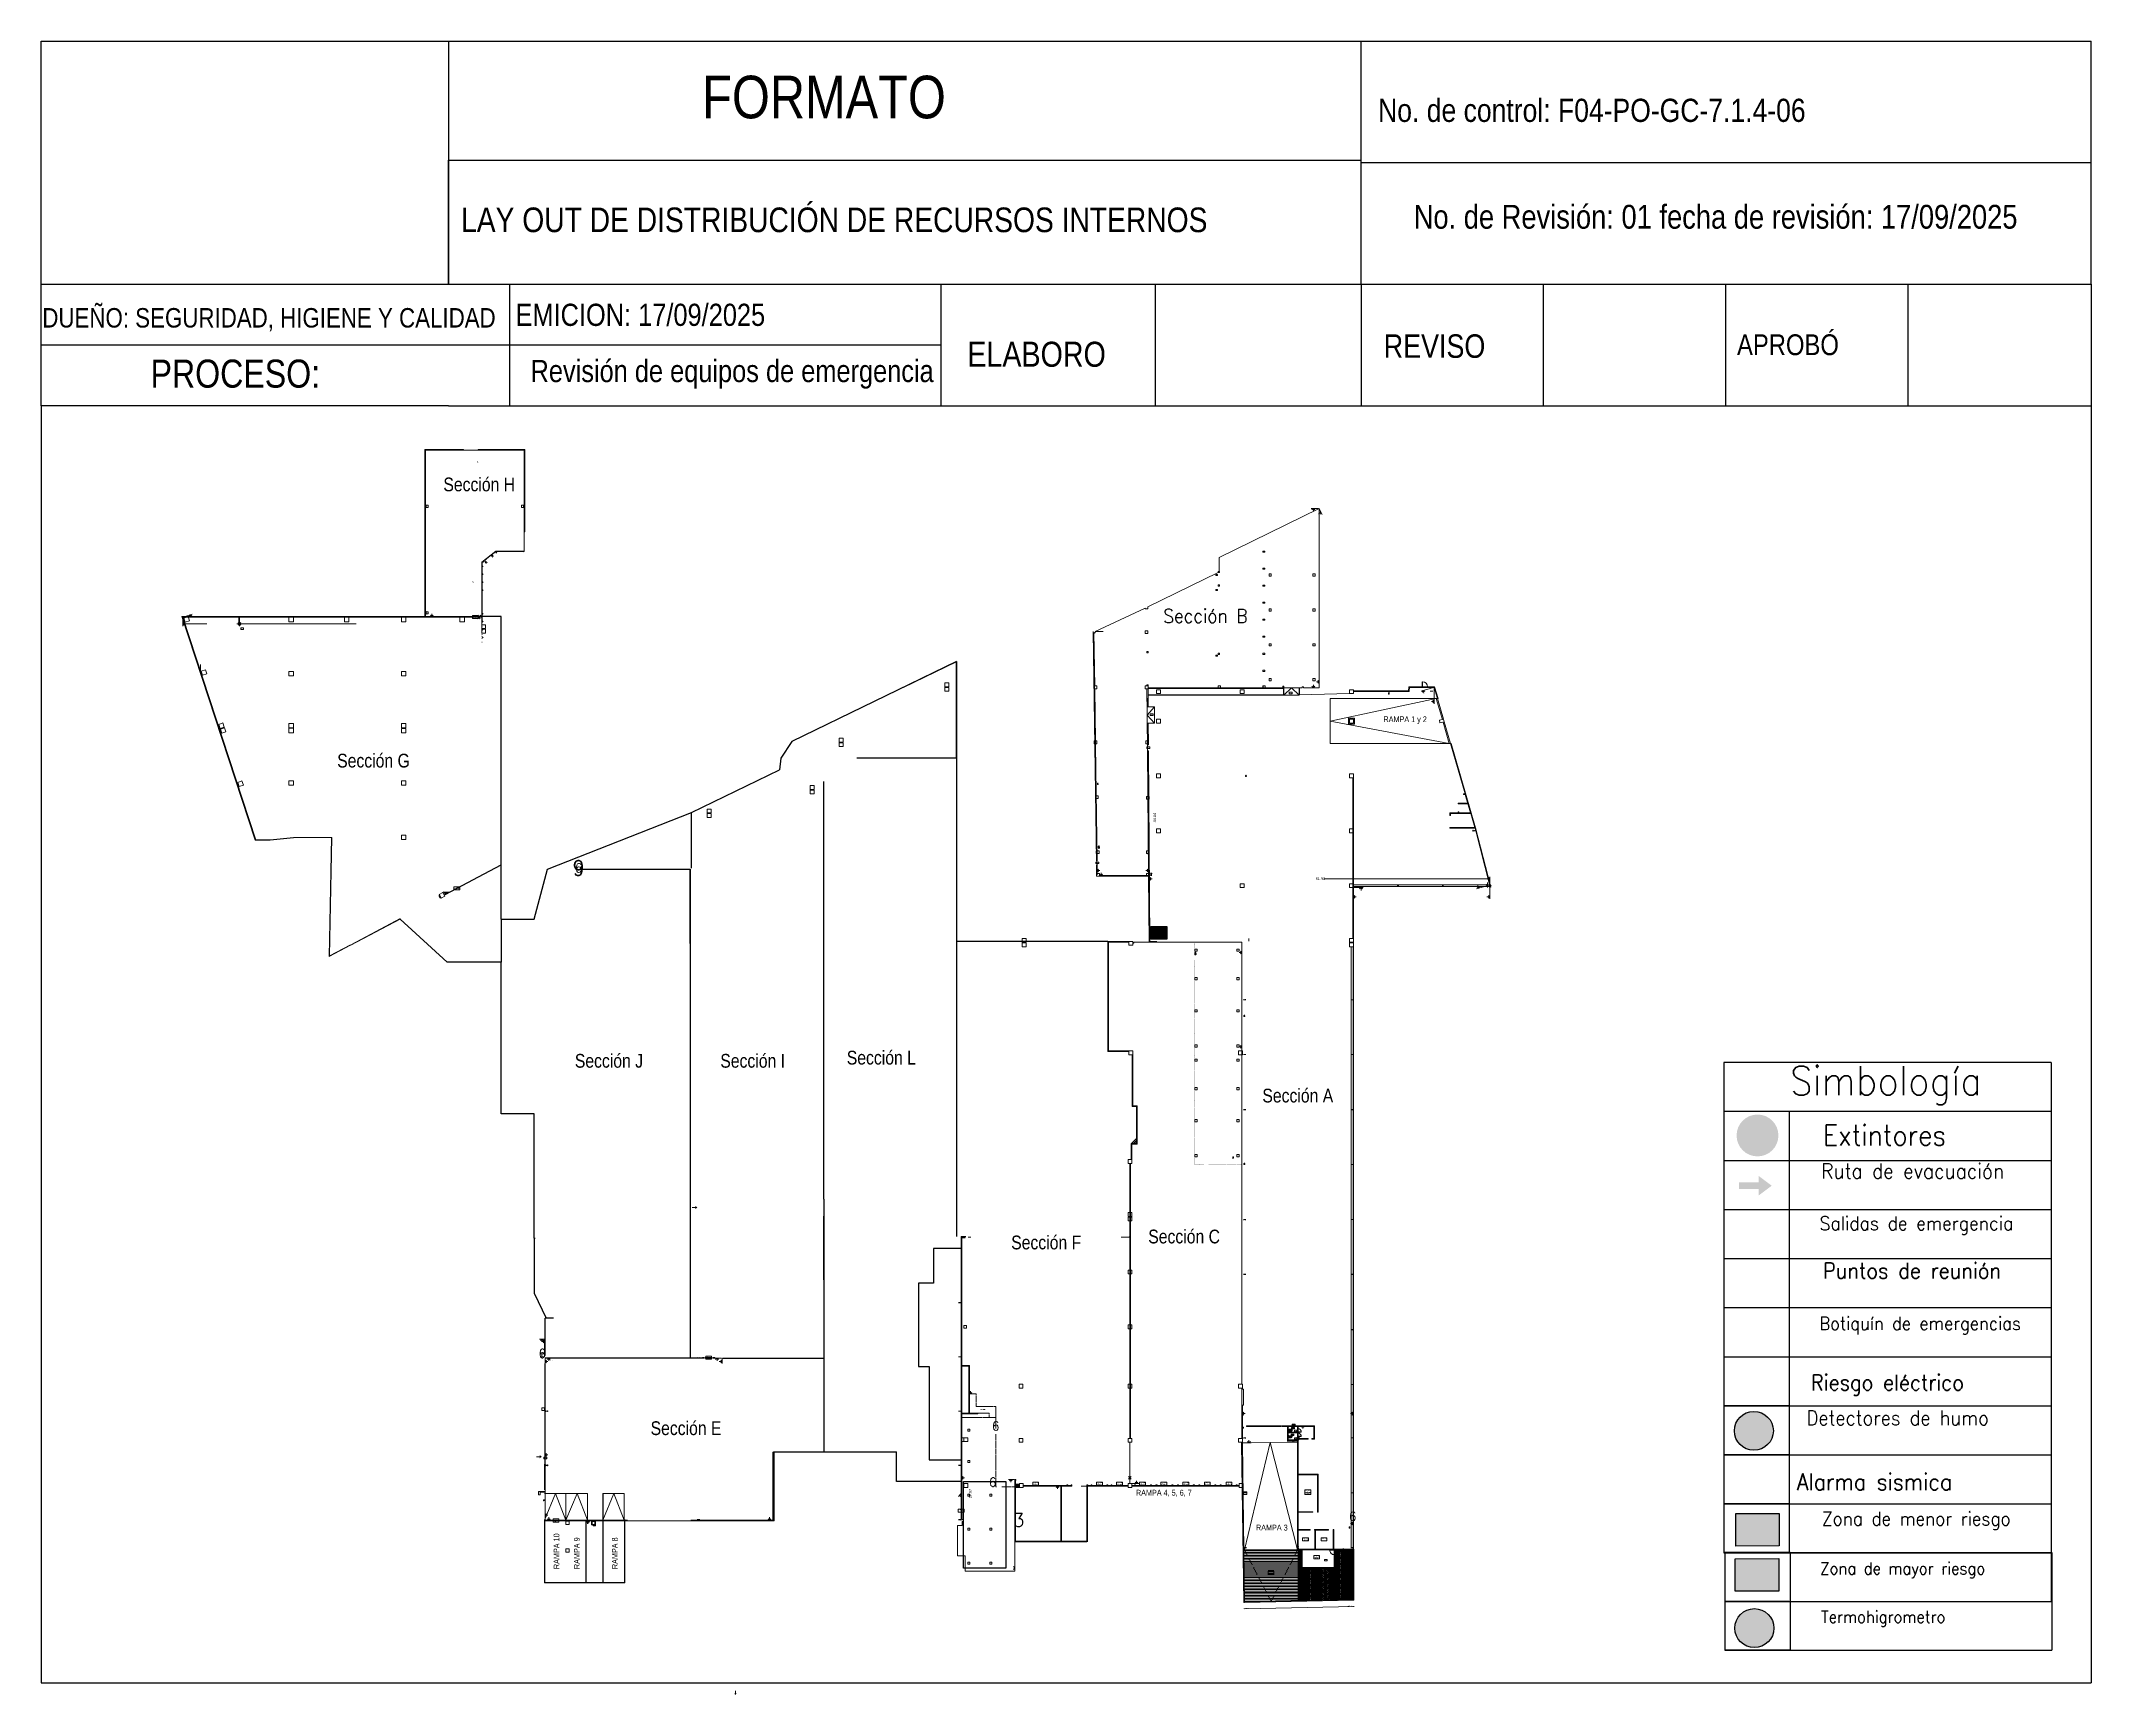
# Model space of a CAD drawing. Header units: millimetres. Extents: x -1039 to -616, y 378 to 719.
import ezdxf

# ---------------------------------------------------------------- set-up
doc = ezdxf.new("R2010")
doc.units = ezdxf.units.MM
doc.layers.get('0').update_dxf_attribs({"linetype": 'CONTINUOUS'})
for name, color, linetype in [('0 @ 1', 7, 'CONTINUOUS'), ('PDF_E-Estructura A', 7, 'CONTINUOUS'), ('PDF_P-Carpinteria ALUM', 7, 'CONTINUOUS'), ('PDF_P-Columnas concreto', 7, 'CONTINUOUS'), ('PDF_P-M Lamina', 7, 'CONTINUOUS'), ('PDF_P-Malla', 7, 'CONTINUOUS'), ('PDF_P-Muebles', 7, 'CONTINUOUS'), ('PDF_P-Muro tablaroca', 7, 'CONTINUOUS'), ('PDF_P-Muros Acabados', 7, 'CONTINUOUS'), ('PDF_P-Piso', 7, 'CONTINUOUS'), ('PDF_P-Texto', 7, 'CONTINUOUS'), ('PDF_Texto', 7, 'CONTINUOUS')]:
    doc.layers.add(name, color=color, linetype=linetype)
for name, color, linetype, true_color in [('PDF_0', 8, 'CONTINUOUS', 0x767676), ('PDF_E-Estructura B', 9, 'CONTINUOUS', 0xbababa), ('PDF_P-Cotas', 8, 'CONTINUOUS', 0x767676), ('PDF_P-Hatch TODO', 252, 'CONTINUOUS', 0x989898), ('PDF_P-Proyeccion', 252, 'CONTINUOUS', 0x989898)]:
    doc.layers.add(name, color=color, linetype=linetype, true_color=true_color)
doc.styles.add('PDF Arial Narrow', font='PDF Arial Narrow')
doc.styles.add('PDF Arial Narrow Italic', font='PDF Arial Narrow Italic')
doc.styles.get("Standard").update_dxf_attribs({"font": 'STANDARD'})

msp = doc.modelspace()

# ---------------------------------------------------------------- hatches: boundary and pattern name
for points in [[(-806.76, 533.74), (-806.76, 536.35), (-810.02, 536.35), (-810.02, 533.74)], [(-680.3, 415.19), (-689.26, 415.16), (-689.26, 408.46), (-680.3, 408.49)]]:
    msp.add_hatch(color=3).paths.add_polyline_path(points, flags=0)
h = msp.add_hatch(color=1)
edge = h.paths.add_edge_path(flags=0)
edge.add_arc((-684.8, 493.21), 4.32, 0, 360)
at = {"true_color": 0x136734}
for points in [[(-688.62, 483.51), (-688.62, 482.16), (-684.57, 482.16), (-684.57, 480.81), (-681.87, 482.84), (-684.57, 484.87), (-684.57, 483.51)], [(-904.77, 478.45), (-904.77, 478.22), (-904.09, 478.22), (-904.09, 478), (-903.64, 478.34), (-904.09, 478.68), (-904.09, 478.45)], [(-936.88, 427.01), (-936.88, 426.79), (-936.2, 426.79), (-936.2, 426.56), (-935.75, 426.9), (-936.2, 427.24), (-936.2, 427.01)], [(-770.19, 408.01), (-770.42, 408.01), (-770.42, 407.33), (-770.65, 407.33), (-770.3, 406.87), (-769.96, 407.33), (-770.19, 407.33)], [(-770.19, 405.74), (-770.42, 405.74), (-770.42, 405.06), (-770.65, 405.06), (-770.3, 404.6), (-769.96, 405.06), (-770.19, 405.06)], [(-895.7, 378.62), (-895.88, 378.62), (-895.88, 378.08), (-896.06, 378.08), (-895.79, 377.72), (-895.52, 378.08), (-895.7, 378.08)]]:
    msp.add_hatch(color=109, dxfattribs=at).paths.add_polyline_path(points, flags=0)
h = msp.add_hatch(color=4)
edge = h.paths.add_edge_path(flags=0)
edge.add_arc((-685.55, 432.24), 4.02, 0, 180)
edge.add_arc((-685.55, 432.24), 4.02, 180, 0)
at = {"true_color": 0xed1f24}
msp.add_hatch(color=240, dxfattribs=at).paths.add_polyline_path([(-680.43, 405.87), (-689.39, 405.84), (-689.39, 399.15), (-680.43, 399.17)], flags=0)
at = {"true_color": 0x2776bb}
h = msp.add_hatch(color=152, dxfattribs=at)
edge = h.paths.add_edge_path(flags=0)
edge.add_arc((-685.44, 391.52), 4.02, 0, 180)
edge.add_arc((-685.44, 391.52), 4.02, 180, 0)
at = {"layer": 'PDF_P-Muebles', "true_color": 0x989898}
h = msp.add_hatch(color=252, dxfattribs=at)
h.paths.add_polyline_path([(-780.15, 432.12), (-780.15, 432.06)], flags=0)
h.paths.add_polyline_path([(-780.15, 432.12), (-780.15, 432.06)], flags=0)
h.paths.add_polyline_path([(-780.15, 432.12), (-780.15, 432.06)], flags=0)
h.paths.add_polyline_path([(-780.15, 432.12), (-780.15, 432.06)], flags=0)
h.paths.add_polyline_path([(-780.15, 432.12), (-780.15, 432.06)], flags=0)
h.paths.add_polyline_path([(-780.15, 432.12), (-780.15, 432.06)], flags=0)
h.paths.add_polyline_path([(-780.15, 432.12), (-780.15, 432.06)], flags=0)
h = msp.add_hatch(color=252, dxfattribs=at)
h.paths.add_polyline_path([(-780.11, 432.12), (-780.11, 432.06)], flags=0)
h.paths.add_polyline_path([(-780.11, 432.12), (-780.11, 432.06)], flags=0)
h.paths.add_polyline_path([(-780.11, 432.12), (-780.11, 432.06)], flags=0)
h.paths.add_polyline_path([(-780.11, 432.12), (-780.11, 432.06)], flags=0)
h.paths.add_polyline_path([(-780.11, 432.12), (-780.11, 432.06)], flags=0)
h.paths.add_polyline_path([(-780.11, 432.12), (-780.11, 432.06)], flags=0)
h = msp.add_hatch(color=252, dxfattribs=at)
h.paths.add_polyline_path([(-780.15, 430.55), (-780.15, 430.5)], flags=0)
h.paths.add_polyline_path([(-780.15, 430.55), (-780.15, 430.5)], flags=0)
h.paths.add_polyline_path([(-780.15, 430.55), (-780.15, 430.5)], flags=0)
h.paths.add_polyline_path([(-780.15, 430.55), (-780.15, 430.5)], flags=0)
h.paths.add_polyline_path([(-780.15, 430.55), (-780.15, 430.5)], flags=0)
h = msp.add_hatch(color=252, dxfattribs=at)
h.paths.add_polyline_path([(-780.11, 430.55), (-780.11, 430.5)], flags=0)
h.paths.add_polyline_path([(-780.11, 430.55), (-780.11, 430.5)], flags=0)
h.paths.add_polyline_path([(-780.11, 430.55), (-780.11, 430.5)], flags=0)
h.paths.add_polyline_path([(-780.11, 430.55), (-780.11, 430.5)], flags=0)

# ---------------------------------------------------------------- linework, layer by layer
for p, q in [((-955, 719.12), (-955, 668.9)), ((-766.63, 668.9), (-766.63, 719.12)), ((-766.63, 719.12), (-615.95, 719.12)), ((-615.95, 668.9), (-615.95, 719.12)), ((-955, 668.9), (-955, 694.53)), ((-955, 694.53), (-766.63, 694.53)), ((-766.63, 694.01), (-615.95, 694.01)), ((-1039.14, 668.9), (-766.63, 668.9)), ((-942.4, 668.9), (-942.4, 643.79)), ((-853.38, 668.9), (-853.38, 643.79)), ((-809.15, 668.9), (-809.15, 643.79)), ((-766.63, 668.9), (-615.95, 668.9)), ((-766.63, 668.9), (-766.63, 643.79)), ((-729, 643.79), (-729, 668.9)), ((-691.36, 643.79), (-691.36, 668.9)), ((-691.36, 643.79), (-691.36, 668.9)), ((-653.73, 643.79), (-653.73, 668.9)), ((-615.95, 668.9), (-615.95, 643.79)), ((-853.38, 656.34), (-1039.14, 656.34)), ((-955, 643.79), (-1039.14, 643.79)), ((-1039.14, 643.79), (-1039.14, 380.24)), ((-955, 643.79), (-615.95, 643.79)), ((-766.63, 643.79), (-729, 643.79)), ((-615.95, 643.79), (-615.95, 380.24)), ((-944.15, 600.3), (-948.88, 600.3)), ((-944.15, 537.84), (-944.15, 600.3)), ((-850.15, 591.04), (-884.14, 574.56)), ((-861.06, 585.75), (-850.15, 591.04)), ((-850.15, 571.08), (-850.15, 591.04)), ((-850.15, 591.04), (-850.15, 571.08)), ((-884.14, 574.56), (-886.45, 571.08)), ((-904.83, 559.84), (-886.66, 568.66)), ((-886.45, 571.08), (-886.66, 568.66)), ((-850.15, 571.08), (-870.73, 571.08)), ((-850.15, 571.08), (-850.15, 548.16)), ((-850.15, 571.08), (-850.15, 548.39)), ((-877.55, 548.16), (-877.55, 566.26)), ((-934.61, 548.16), (-904.83, 559.84)), ((-904.83, 548.39), (-904.83, 559.84)), ((-991.85, 554.26), (-987.04, 554.68)), ((-955.7, 542.98), (-944.15, 549.09)), ((-937.34, 537.84), (-934.61, 548.16)), ((-927.8, 548.16), (-905.11, 548.16)), ((-905.11, 548.16), (-905.11, 532.84)), ((-905.11, 532.84), (-905.11, 548.16)), ((-877.55, 531.48), (-877.55, 548.16)), ((-850.15, 548.16), (-850.15, 525.24)), ((-955.27, 528.99), (-964.97, 537.84)), ((-944.15, 537.84), (-937.34, 537.84)), ((-944.15, 537.84), (-944.15, 528.99)), ((-944.15, 528.99), (-955.27, 528.99)), ((-944.15, 497.68), (-944.15, 528.99)), ((-905.11, 532.84), (-905.11, 447.26)), ((-905.11, 529.44), (-905.11, 480.09)), ((-877.55, 480.09), (-877.55, 531.48)), ((-818.9, 533.22), (-850.15, 533.22)), ((-850.15, 525.24), (-850.15, 472.38)), ((-624.2, 508.26), (-691.75, 508.26)), ((-691.75, 508.26), (-691.75, 447.47)), ((-624.2, 508.26), (-624.2, 498.13)), ((-937.34, 497.68), (-944.15, 497.68)), ((-937.34, 472.04), (-937.34, 497.68)), ((-624.2, 498.13), (-691.75, 498.13)), ((-678.24, 498.13), (-678.24, 447.47)), ((-624.2, 498.13), (-624.2, 487.99)), ((-624.2, 487.99), (-691.75, 487.99)), ((-624.2, 487.99), (-624.2, 477.86)), ((-877.55, 480.09), (-877.55, 427.86)), ((-905.11, 476.58), (-905.11, 472.04)), ((-877.55, 463.42), (-877.55, 476.58)), ((-624.2, 477.86), (-691.75, 477.86)), ((-624.2, 477.86), (-624.2, 467.73)), ((-937.34, 472.04), (-937.13, 472.04)), ((-937.34, 472.04), (-937.34, 460.69)), ((-854.92, 469.88), (-854.92, 462.74)), ((-849.24, 469.88), (-854.92, 469.88)), ((-849.06, 472.13), (-848.34, 472.13)), ((-624.2, 467.73), (-691.75, 467.73)), ((-624.2, 467.73), (-624.2, 457.6)), ((-854.92, 462.74), (-857.98, 462.74)), ((-857.98, 462.74), (-857.98, 445.54)), ((-937.34, 460.69), (-934.86, 455.47)), ((-624.2, 457.6), (-691.75, 457.6)), ((-678.24, 457.6), (-678.24, 447.47)), ((-624.2, 457.6), (-624.2, 447.47)), ((-934.86, 455.47), (-935.07, 455.47)), ((-935.07, 451.21), (-935.07, 455.47)), ((-933.38, 455.47), (-934.86, 455.47)), ((-902.58, 447.27), (-935.07, 447.27)), ((-935.07, 425.33), (-935.07, 446.11)), ((-898.49, 447.27), (-882, 447.27)), ((-882, 447.27), (-877.57, 447.27)), ((-857.98, 445.54), (-855.82, 445.54)), ((-855.82, 445.54), (-855.82, 426.25)), ((-624.2, 447.47), (-691.75, 447.47)), ((-691.75, 447.47), (-691.75, 427.27)), ((-678.24, 447.47), (-678.24, 437.37)), ((-624.2, 447.47), (-624.2, 427.27)), ((-678.24, 437.37), (-691.75, 437.37)), ((-691.75, 437.37), (-624.2, 437.37)), ((-691.75, 437.37), (-691.75, 417.18)), ((-678.24, 437.37), (-678.24, 427.27)), ((-624.2, 437.37), (-624.2, 417.18)), ((-887.8, 427.91), (-862.57, 427.91)), ((-862.57, 421.75), (-862.57, 427.91)), ((-855.82, 426.25), (-849.13, 426.25)), ((-849.13, 426.25), (-849.13, 421.75)), ((-678.24, 427.27), (-691.75, 427.27)), ((-691.75, 427.27), (-624.2, 427.27)), ((-691.75, 427.27), (-691.75, 407.08)), ((-678.24, 427.27), (-678.24, 417.18)), ((-624.2, 427.27), (-624.2, 407.08)), ((-923.19, 419.3), (-923.19, 400.87)), ((-849.13, 421.75), (-862.57, 421.75)), ((-678.24, 417.18), (-691.75, 417.18)), ((-691.75, 417.18), (-624.2, 417.18)), ((-691.75, 417.18), (-691.75, 407.08)), ((-678.24, 417.18), (-678.24, 407.08)), ((-624.2, 417.18), (-624.2, 396.98)), ((-935.21, 413.64), (-935.21, 400.87)), ((-926.6, 400.87), (-926.6, 413.78)), ((-918.6, 400.87), (-918.6, 413.92)), ((-678.24, 407.08), (-691.75, 407.08)), ((-691.75, 407.08), (-624.2, 407.08)), ((-678.05, 407.16), (-691.56, 407.16)), ((-691.56, 407.16), (-624.02, 407.16)), ((-691.56, 407.16), (-691.56, 386.97)), ((-678.05, 407.16), (-678.05, 397.06)), ((-624.02, 407.16), (-624.02, 386.97)), ((-926.6, 400.87), (-935.21, 400.87)), ((-918.6, 400.87), (-926.6, 400.87)), ((-678.24, 396.98), (-691.56, 396.98)), ((-691.56, 396.98), (-624.2, 396.98)), ((-678.05, 397.06), (-678.05, 386.97)), ((-678.05, 386.97), (-691.56, 386.97)), ((-691.56, 386.97), (-624.02, 386.97)), ((-1039.14, 380.24), (-615.95, 380.24))]:
    msp.add_line(p, q)
msp.add_lwpolyline([(-1039.14, 643.79), (-1039.14, 719.12), (-766.63, 719.12)])
for points in [[(-806.76, 533.74), (-810.02, 533.74), (-810.02, 536.35), (-806.76, 536.35)], [(-848.68, 421.81), (-839.98, 421.81), (-839.98, 403.92), (-848.68, 403.92)], [(-680.3, 408.49), (-689.26, 408.46), (-689.26, 415.16), (-680.3, 415.19)], [(-680.43, 399.17), (-689.39, 399.15), (-689.39, 405.84), (-680.43, 405.87)]]:
    msp.add_lwpolyline(points, close=True)
for centre in [(-685.55, 432.24), (-685.44, 391.52)]:
    msp.add_circle(centre, 4.02)
at = {"layer": 'PDF_0', "lineweight": 0}
for points in [[(-776.78, 622.36), (-776.49, 622.64), (-776.21, 622.36)], [(-776.49, 622.64), (-776.49, 622.08)], [(-774.89, 621.8), (-775.4, 621.55)], [(-775.27, 621.92), (-774.89, 621.8), (-775.02, 621.42)], [(-959.48, 600.8), (-959.76, 601.08), (-959.48, 601.37)], [(-1009.6, 598.53), (-1009.89, 598.81), (-1009.6, 599.1)], [(-1009.89, 598.81), (-1009.32, 598.81)], [(-1008.55, 600.3), (-1008.37, 600.66), (-1008.02, 600.48)], [(-1008.37, 600.66), (-1008.19, 600.12)], [(-998.73, 598.81), (-998.16, 598.81), (-997.59, 598.81)], [(-998.44, 599.1), (-998.16, 598.81), (-998.44, 598.53)], [(-997.88, 598.53), (-998.16, 598.81), (-997.88, 599.1)], [(-958.19, 600.58), (-958.48, 600.3), (-958.76, 600.58)], [(-958.48, 600.3), (-958.48, 600.86)], [(-949.03, 599.88), (-948.74, 600.16), (-948.46, 599.88)], [(-948.38, 600.58), (-948.66, 600.3), (-948.95, 600.58)], [(-776.21, 585.92), (-776.49, 585.64), (-776.78, 585.92)], [(-776.49, 585.64), (-776.49, 586.2)], [(-775.31, 586.85), (-775.87, 586.85)], [(-775.59, 587.13), (-775.31, 586.85), (-775.59, 586.56)], [(-754.02, 584.7), (-753.82, 585.06), (-753.47, 584.86)], [(-753.82, 585.06), (-753.67, 584.51)], [(-751.55, 582.78), (-752.12, 582.78)], [(-751.84, 583.07), (-751.55, 582.78), (-751.84, 582.5)], [(-820.81, 547.6), (-821.1, 547.88), (-820.81, 548.16)], [(-821.1, 547.88), (-820.53, 547.88)], [(-820.03, 547.16), (-820.32, 546.88), (-820.6, 547.16)], [(-820.32, 546.88), (-820.32, 547.44)], [(-810.5, 547.88), (-811.07, 547.88)], [(-810.78, 548.16), (-810.5, 547.88), (-810.78, 547.6)], [(-810.04, 545.88), (-810.33, 546.17), (-810.04, 546.45)], [(-810.33, 546.17), (-809.76, 546.17)], [(-740.08, 546.17), (-740.65, 546.17)], [(-740.36, 546.45), (-740.08, 546.17), (-740.36, 545.88)], [(-955.82, 543.16), (-955.54, 543.44), (-955.26, 543.16)], [(-767.94, 542.19), (-768.22, 542.48), (-767.94, 542.76)], [(-768.22, 542.48), (-767.65, 542.48)], [(-766.94, 544.09), (-766.65, 544.37), (-766.37, 544.09)], [(-766.65, 544.37), (-766.65, 543.8)], [(-742.16, 544.62), (-742.35, 544.27), (-742.7, 544.47)], [(-742.35, 544.27), (-742.51, 544.82)], [(-740.08, 542.48), (-740.65, 542.48)], [(-740.36, 542.76), (-740.08, 542.48), (-740.36, 542.19)], [(-789.78, 533.87), (-789.78, 533.31)], [(-791.25, 530.98), (-791.82, 530.98)], [(-791.54, 531.26), (-791.25, 530.98), (-791.54, 530.7)], [(-791.25, 511.52), (-791.82, 511.52)], [(-791.54, 511.81), (-791.25, 511.52), (-791.54, 511.24)], [(-936.05, 450.87), (-935.76, 451.15), (-935.48, 450.87)], [(-935.21, 450.68), (-935.78, 450.68)], [(-935.76, 451.15), (-935.76, 450.59)], [(-935.5, 450.96), (-935.21, 450.68), (-935.5, 450.4)], [(-934.79, 446.28), (-935.07, 446.56), (-934.79, 446.85)], [(-935.07, 446.56), (-934.51, 446.56)], [(-934.57, 446.99), (-934.29, 447.27), (-934.01, 446.99)], [(-934.29, 447.27), (-934.29, 446.71)], [(-899.87, 446.99), (-899.58, 447.27), (-899.3, 446.99)], [(-899.58, 447.27), (-899.58, 446.71)], [(-898.55, 446.56), (-899.12, 446.56)], [(-898.83, 446.85), (-898.55, 446.56), (-898.83, 446.28)], [(-846.99, 440.14), (-847.27, 439.86), (-847.56, 440.14)], [(-847.27, 439.86), (-847.27, 440.43)], [(-790.83, 435.51), (-791.12, 435.79), (-790.83, 436.07)], [(-768.56, 436.07), (-768.28, 435.79), (-768.56, 435.51)], [(-791.12, 435.79), (-790.55, 435.79)], [(-778.91, 432.98), (-778.63, 433.26), (-778.35, 432.98)], [(-778.63, 433.26), (-778.63, 432.7)], [(-768.28, 435.79), (-768.84, 435.79)], [(-934.79, 427), (-935.07, 427.29), (-934.79, 427.57)], [(-789.49, 430.05), (-789.78, 429.77), (-790.06, 430.05)], [(-789.78, 429.77), (-789.78, 430.34)], [(-935.07, 427.29), (-934.51, 427.29)], [(-848.77, 422.27), (-849.06, 422.55), (-848.77, 422.84)], [(-849.06, 422.55), (-848.49, 422.55)], [(-839.24, 421.91), (-838.95, 422.19), (-838.67, 421.91)], [(-838.95, 422.19), (-838.95, 421.63)], [(-829.58, 420.53), (-829.3, 420.81), (-829.01, 420.53)], [(-829.3, 420.81), (-829.3, 420.24)], [(-814.68, 422.84), (-814.39, 422.55), (-814.68, 422.27)], [(-814.11, 422.27), (-814.39, 422.55), (-814.11, 422.84)], [(-812.71, 421.65), (-812.99, 421.36), (-813.28, 421.65)], [(-812.99, 421.36), (-812.99, 421.93)], [(-934.79, 414.55), (-935.07, 414.83), (-934.79, 415.11)], [(-935.07, 414.83), (-934.51, 414.83)], [(-934.01, 414.11), (-934.29, 413.83), (-934.57, 414.11)], [(-934.29, 413.83), (-934.29, 414.4)], [(-926.6, 413.35), (-926.31, 413.64), (-926.03, 413.35)], [(-926.46, 413.41), (-926.17, 413.69), (-925.89, 413.41)], [(-926.31, 413.64), (-926.31, 413.07)], [(-926.17, 413.69), (-926.17, 413.12)], [(-888.47, 414.11), (-888.75, 413.83), (-889.04, 414.11)], [(-888.75, 413.83), (-888.75, 414.4)], [(-768.28, 413.1), (-768.84, 413.1)], [(-768.56, 413.38), (-768.28, 413.1), (-768.56, 412.81)], [(-838.37, 404.21), (-838.09, 403.93), (-838.37, 403.64)]]:
    msp.add_lwpolyline(points, dxfattribs=at)
at = {"layer": 'PDF_0', "color": 30}
for points in [[(-796.14, 609.44), (-796.14, 609.39), (-796.25, 609.39)], [(-811.22, 602.03), (-811.22, 601.9), (-811.49, 601.9)], [(-821.78, 597), (-821.68, 596.9), (-821.78, 596.9)], [(-821.63, 585.99), (-821.19, 585.99), (-821.63, 585.99)], [(-821.32, 563.31), (-820.88, 563.31), (-821.32, 563.31)], [(-810.54, 551.42), (-810.54, 551.41), (-810.94, 551.41)], [(-821.1, 547.31), (-820.66, 547.31), (-821.1, 547.3)]]:
    msp.add_solid(points, dxfattribs=at)
at = {"layer": 'PDF_0', "color": 140}
msp.add_solid([(-955.96, 543.49), (-954.75, 543.49), (-955.7, 542.98)], dxfattribs=at)
at = {"layer": 'PDF_0', "color": 20}
for points in [[(-931.3, 413.83), (-934.27, 413.83), (-931.3, 413.69)], [(-934.27, 413.83), (-931.3, 413.69), (-934.27, 413.69)]]:
    msp.add_solid(points, dxfattribs=at)
at = {"layer": 'PDF_E-Estructura A', "lineweight": 5}
for points in [[(-796.64, 609.03), (-796.3, 609.03), (-796.3, 608.82), (-796.64, 608.82)], [(-796.64, 605.87), (-796.3, 605.87), (-796.3, 605.67), (-796.64, 605.67)], [(-796.64, 592.33), (-796.3, 592.33), (-796.3, 592.13), (-796.64, 592.13)], [(-756.71, 584.82), (-756.71, 585.01), (-756.72, 585.01), (-756.72, 584.93), (-757.08, 584.93), (-757.08, 585.01), (-757.1, 585.01), (-757.1, 584.82), (-757.08, 584.82), (-757.08, 584.9), (-756.72, 584.9), (-756.72, 584.82)], [(-751.89, 584.82), (-751.89, 585.01), (-751.9, 585.01), (-751.9, 584.93), (-752.27, 584.93), (-752.27, 585.01), (-752.28, 585.01), (-752.28, 584.82), (-752.27, 584.82), (-752.27, 584.9), (-751.9, 584.9), (-751.9, 584.82)], [(-743.15, 556.01), (-743.15, 556.21), (-743.17, 556.21), (-743.17, 556.12), (-743.53, 556.12), (-743.53, 556.21), (-743.55, 556.21), (-743.55, 556.01), (-743.53, 556.01), (-743.53, 556.1), (-743.17, 556.1), (-743.17, 556.01)], [(-758.94, 544.91), (-758.94, 544.62), (-759.1, 544.62), (-759.1, 544.91)], [(-749.69, 544.91), (-749.69, 544.62), (-749.85, 544.62), (-749.85, 544.91)], [(-740.77, 544.62), (-740.57, 544.62), (-740.57, 544.64), (-740.66, 544.64), (-740.66, 545), (-740.57, 545), (-740.57, 545.02), (-740.77, 545.02), (-740.77, 545), (-740.68, 545), (-740.68, 544.64), (-740.77, 544.64)], [(-790.87, 521.12), (-790.87, 521.32), (-790.85, 521.32), (-790.85, 521.23), (-790.49, 521.23), (-790.49, 521.32), (-790.47, 521.32), (-790.47, 521.12), (-790.49, 521.12), (-790.49, 521.21), (-790.85, 521.21), (-790.85, 521.12)], [(-768.28, 521.12), (-768.28, 521.32), (-768.29, 521.32), (-768.29, 521.23), (-768.66, 521.23), (-768.66, 521.32), (-768.67, 521.32), (-768.67, 521.12), (-768.66, 521.12), (-768.66, 521.21), (-768.29, 521.21), (-768.29, 521.12)], [(-790.87, 509.82), (-790.87, 510.01), (-790.85, 510.01), (-790.85, 509.92), (-790.49, 509.92), (-790.49, 510.01), (-790.47, 510.01), (-790.47, 509.82), (-790.49, 509.82), (-790.49, 509.9), (-790.85, 509.9), (-790.85, 509.82)], [(-768.28, 509.82), (-768.28, 510.01), (-768.29, 510.01), (-768.29, 509.92), (-768.66, 509.92), (-768.66, 510.01), (-768.67, 510.01), (-768.67, 509.82), (-768.66, 509.82), (-768.66, 509.9), (-768.29, 509.9), (-768.29, 509.82)], [(-790.87, 498.44), (-790.87, 498.63), (-790.85, 498.63), (-790.85, 498.54), (-790.49, 498.54), (-790.49, 498.63), (-790.47, 498.63), (-790.47, 498.44), (-790.49, 498.44), (-790.49, 498.52), (-790.85, 498.52), (-790.85, 498.44)], [(-768.28, 498.44), (-768.28, 498.63), (-768.29, 498.63), (-768.29, 498.54), (-768.66, 498.54), (-768.66, 498.63), (-768.67, 498.63), (-768.67, 498.44), (-768.66, 498.44), (-768.66, 498.52), (-768.29, 498.52), (-768.29, 498.44)], [(-768.28, 487.1), (-768.28, 487.3), (-768.29, 487.3), (-768.29, 487.21), (-768.66, 487.21), (-768.66, 487.3), (-768.67, 487.3), (-768.67, 487.1), (-768.66, 487.1), (-768.66, 487.19), (-768.29, 487.19), (-768.29, 487.1)], [(-790.87, 475.75), (-790.87, 475.94), (-790.85, 475.94), (-790.85, 475.86), (-790.49, 475.86), (-790.49, 475.94), (-790.47, 475.94), (-790.47, 475.75), (-790.49, 475.75), (-790.49, 475.83), (-790.85, 475.83), (-790.85, 475.75)], [(-768.28, 475.75), (-768.28, 475.94), (-768.29, 475.94), (-768.29, 475.86), (-768.66, 475.86), (-768.66, 475.94), (-768.67, 475.94), (-768.67, 475.75), (-768.66, 475.75), (-768.66, 475.83), (-768.29, 475.83), (-768.29, 475.75)], [(-849.67, 469.81), (-849.67, 469.99), (-849.64, 469.99), (-849.64, 469.91), (-849.24, 469.91), (-849.24, 469.99), (-849.21, 469.99), (-849.21, 469.81), (-849.24, 469.81), (-849.24, 469.88), (-849.64, 469.88), (-849.64, 469.81)], [(-790.87, 464.44), (-790.87, 464.63), (-790.85, 464.63), (-790.85, 464.55), (-790.49, 464.55), (-790.49, 464.63), (-790.47, 464.63), (-790.47, 464.44), (-790.49, 464.44), (-790.49, 464.53), (-790.85, 464.53), (-790.85, 464.44)], [(-768.28, 464.44), (-768.28, 464.63), (-768.29, 464.63), (-768.29, 464.55), (-768.66, 464.55), (-768.66, 464.63), (-768.67, 464.63), (-768.67, 464.44), (-768.66, 464.44), (-768.66, 464.53), (-768.29, 464.53), (-768.29, 464.44)], [(-849.67, 458.62), (-849.67, 458.79), (-849.64, 458.79), (-849.64, 458.72), (-849.24, 458.72), (-849.24, 458.79), (-849.21, 458.79), (-849.21, 458.62), (-849.24, 458.62), (-849.24, 458.68), (-849.64, 458.68), (-849.64, 458.62)], [(-768.28, 453.04), (-768.28, 453.23), (-768.29, 453.23), (-768.29, 453.14), (-768.66, 453.14), (-768.66, 453.23), (-768.67, 453.23), (-768.67, 453.04), (-768.66, 453.04), (-768.66, 453.12), (-768.29, 453.12), (-768.29, 453.04)], [(-849.67, 447.42), (-849.67, 447.6), (-849.64, 447.6), (-849.64, 447.52), (-849.24, 447.52), (-849.24, 447.6), (-849.21, 447.6), (-849.21, 447.42), (-849.24, 447.42), (-849.24, 447.49), (-849.64, 447.49), (-849.64, 447.42)], [(-768.28, 441.73), (-768.28, 441.92), (-768.29, 441.92), (-768.29, 441.84), (-768.66, 441.84), (-768.66, 441.92), (-768.67, 441.92), (-768.67, 441.73), (-768.66, 441.73), (-768.66, 441.81), (-768.29, 441.81), (-768.29, 441.73)], [(-934.99, 436.22), (-934.99, 436.4), (-934.96, 436.4), (-934.96, 436.33), (-934.56, 436.33), (-934.56, 436.4), (-934.53, 436.4), (-934.53, 436.22), (-934.56, 436.22), (-934.56, 436.29), (-934.96, 436.29), (-934.96, 436.22)], [(-849.67, 436.22), (-849.67, 436.4), (-849.64, 436.4), (-849.64, 436.33), (-849.24, 436.33), (-849.24, 436.4), (-849.21, 436.4), (-849.21, 436.22), (-849.24, 436.22), (-849.24, 436.29), (-849.64, 436.29), (-849.64, 436.22)], [(-790.47, 430.68), (-790.47, 430.87), (-790.49, 430.87), (-790.49, 430.79), (-790.85, 430.79), (-790.85, 430.87), (-790.87, 430.87), (-790.87, 430.68), (-790.85, 430.68), (-790.85, 430.77), (-790.49, 430.77), (-790.49, 430.68)], [(-779.4, 430.72), (-779.4, 430.92), (-779.42, 430.92), (-779.42, 430.83), (-779.79, 430.83), (-779.79, 430.92), (-779.8, 430.92), (-779.8, 430.72), (-779.79, 430.72), (-779.79, 430.81), (-779.42, 430.81), (-779.42, 430.72)], [(-768.28, 430.68), (-768.28, 430.87), (-768.29, 430.87), (-768.29, 430.79), (-768.66, 430.79), (-768.66, 430.87), (-768.67, 430.87), (-768.67, 430.68), (-768.66, 430.68), (-768.66, 430.77), (-768.29, 430.77), (-768.29, 430.68)], [(-934.99, 425.03), (-934.99, 425.2), (-934.96, 425.2), (-934.96, 425.13), (-934.56, 425.13), (-934.56, 425.2), (-934.53, 425.2), (-934.53, 425.03), (-934.56, 425.03), (-934.56, 425.1), (-934.96, 425.1), (-934.96, 425.03)], [(-849.67, 425.03), (-849.67, 425.2), (-849.64, 425.2), (-849.64, 425.13), (-849.24, 425.13), (-849.24, 425.2), (-849.21, 425.2), (-849.21, 425.03), (-849.24, 425.03), (-849.24, 425.1), (-849.64, 425.1), (-849.64, 425.03)], [(-790.33, 419.36), (-790.33, 419.55), (-790.35, 419.55), (-790.35, 419.47), (-790.72, 419.47), (-790.72, 419.55), (-790.73, 419.55), (-790.73, 419.36), (-790.72, 419.36), (-790.72, 419.44), (-790.35, 419.44), (-790.35, 419.36)], [(-768.28, 419.36), (-768.28, 419.55), (-768.29, 419.55), (-768.29, 419.47), (-768.66, 419.47), (-768.66, 419.55), (-768.67, 419.55), (-768.67, 419.36), (-768.66, 419.36), (-768.66, 419.44), (-768.29, 419.44), (-768.29, 419.36)], [(-903.64, 413.83), (-903.64, 414), (-903.61, 414), (-903.61, 413.93), (-903.22, 413.93), (-903.22, 414), (-903.19, 414), (-903.19, 413.83), (-903.22, 413.83), (-903.22, 413.9), (-903.61, 413.9), (-903.61, 413.83)], [(-849.67, 413.83), (-849.67, 414), (-849.64, 414), (-849.64, 413.93), (-849.24, 413.93), (-849.24, 414), (-849.21, 414), (-849.21, 413.83), (-849.24, 413.83), (-849.24, 413.9), (-849.64, 413.9), (-849.64, 413.83)], [(-790.33, 408.04), (-790.33, 408.23), (-790.35, 408.23), (-790.35, 408.15), (-790.72, 408.15), (-790.72, 408.23), (-790.73, 408.23), (-790.73, 408.04), (-790.72, 408.04), (-790.72, 408.12), (-790.35, 408.12), (-790.35, 408.04)], [(-779.51, 408.33), (-779.7, 408.33), (-779.7, 408.31), (-779.61, 408.31), (-779.61, 407.95), (-779.7, 407.95), (-779.7, 407.94), (-779.51, 407.94), (-779.51, 407.95), (-779.59, 407.95), (-779.59, 408.31), (-779.51, 408.31)], [(-768.28, 408.04), (-768.28, 408.23), (-768.29, 408.23), (-768.29, 408.15), (-768.66, 408.15), (-768.66, 408.23), (-768.67, 408.23), (-768.67, 408.04), (-768.66, 408.04), (-768.66, 408.12), (-768.29, 408.12), (-768.29, 408.04)]]:
    msp.add_lwpolyline(points, close=True, dxfattribs=at)
msp.add_lwpolyline([(-791.12, 440.81), (-790.89, 440.81), (-790.89, 437.54), (-791.12, 437.54)], dxfattribs=at)
at = {"layer": 'PDF_E-Estructura A'}
for points in [[(-758.94, 544.91), (-759.1, 544.91), (-758.94, 544.62)], [(-759.1, 544.91), (-758.94, 544.62), (-759.1, 544.62)], [(-749.69, 544.91), (-749.85, 544.91), (-749.69, 544.62)], [(-749.85, 544.91), (-749.69, 544.62), (-749.85, 544.62)], [(-849.64, 469.99), (-849.67, 469.99), (-849.64, 469.91)], [(-849.67, 469.99), (-849.64, 469.91), (-849.67, 469.91)], [(-849.21, 469.91), (-849.67, 469.91), (-849.21, 469.88)], [(-849.67, 469.91), (-849.21, 469.88), (-849.67, 469.88)], [(-849.64, 469.88), (-849.67, 469.88), (-849.64, 469.81)], [(-849.67, 469.88), (-849.64, 469.81), (-849.67, 469.81)], [(-849.21, 469.99), (-849.24, 469.99), (-849.21, 469.91)], [(-849.24, 469.99), (-849.21, 469.91), (-849.24, 469.91)], [(-849.21, 469.88), (-849.24, 469.88), (-849.21, 469.81)], [(-849.24, 469.88), (-849.21, 469.81), (-849.24, 469.81)], [(-849.64, 458.79), (-849.67, 458.79), (-849.64, 458.72)], [(-849.67, 458.79), (-849.64, 458.72), (-849.67, 458.72)], [(-849.21, 458.72), (-849.67, 458.72), (-849.21, 458.68)], [(-849.67, 458.72), (-849.21, 458.68), (-849.67, 458.68)], [(-849.64, 458.68), (-849.67, 458.68), (-849.64, 458.62)], [(-849.67, 458.68), (-849.64, 458.62), (-849.67, 458.62)], [(-849.21, 458.79), (-849.24, 458.79), (-849.21, 458.72)], [(-849.24, 458.79), (-849.21, 458.72), (-849.24, 458.72)], [(-849.21, 458.68), (-849.24, 458.68), (-849.21, 458.62)], [(-849.24, 458.68), (-849.21, 458.62), (-849.24, 458.62)], [(-934.96, 447.49), (-934.99, 447.49), (-934.96, 447.42)], [(-934.99, 447.49), (-934.96, 447.42), (-934.99, 447.42)], [(-934.53, 447.49), (-934.56, 447.49), (-934.53, 447.42)], [(-934.56, 447.49), (-934.53, 447.42), (-934.56, 447.42)], [(-903.61, 447.49), (-903.64, 447.49), (-903.61, 447.42)], [(-903.64, 447.49), (-903.61, 447.42), (-903.64, 447.42)], [(-903.19, 447.49), (-903.22, 447.49), (-903.19, 447.42)], [(-903.22, 447.49), (-903.19, 447.42), (-903.22, 447.42)], [(-849.64, 447.6), (-849.67, 447.6), (-849.64, 447.52)], [(-849.67, 447.6), (-849.64, 447.52), (-849.67, 447.52)], [(-849.21, 447.52), (-849.67, 447.52), (-849.21, 447.49)], [(-849.67, 447.52), (-849.21, 447.49), (-849.67, 447.49)], [(-849.64, 447.49), (-849.67, 447.49), (-849.64, 447.42)], [(-849.67, 447.49), (-849.64, 447.42), (-849.67, 447.42)], [(-849.21, 447.6), (-849.24, 447.6), (-849.21, 447.52)], [(-849.24, 447.6), (-849.21, 447.52), (-849.24, 447.52)], [(-849.21, 447.49), (-849.24, 447.49), (-849.21, 447.42)], [(-849.24, 447.49), (-849.21, 447.42), (-849.24, 447.42)], [(-934.96, 436.4), (-934.99, 436.4), (-934.96, 436.33)], [(-934.99, 436.4), (-934.96, 436.33), (-934.99, 436.33)], [(-934.53, 436.33), (-934.99, 436.33), (-934.53, 436.29)], [(-934.99, 436.33), (-934.53, 436.29), (-934.99, 436.29)], [(-934.96, 436.29), (-934.99, 436.29), (-934.96, 436.22)], [(-934.99, 436.29), (-934.96, 436.22), (-934.99, 436.22)], [(-934.53, 436.4), (-934.56, 436.4), (-934.53, 436.33)], [(-934.56, 436.4), (-934.53, 436.33), (-934.56, 436.33)], [(-934.53, 436.29), (-934.56, 436.29), (-934.53, 436.22)], [(-934.56, 436.29), (-934.53, 436.22), (-934.56, 436.22)], [(-849.64, 436.4), (-849.67, 436.4), (-849.64, 436.33)], [(-849.67, 436.4), (-849.64, 436.33), (-849.67, 436.33)], [(-849.21, 436.33), (-849.67, 436.33), (-849.21, 436.29)], [(-849.67, 436.33), (-849.21, 436.29), (-849.67, 436.29)], [(-849.64, 436.29), (-849.67, 436.29), (-849.64, 436.22)], [(-849.67, 436.29), (-849.64, 436.22), (-849.67, 436.22)], [(-849.21, 436.4), (-849.24, 436.4), (-849.21, 436.33)], [(-849.24, 436.4), (-849.21, 436.33), (-849.24, 436.33)], [(-849.21, 436.29), (-849.24, 436.29), (-849.21, 436.22)], [(-849.24, 436.29), (-849.21, 436.22), (-849.24, 436.22)], [(-934.96, 425.2), (-934.99, 425.2), (-934.96, 425.13)], [(-934.99, 425.2), (-934.96, 425.13), (-934.99, 425.13)], [(-934.53, 425.13), (-934.99, 425.13), (-934.53, 425.1)], [(-934.99, 425.13), (-934.53, 425.1), (-934.99, 425.1)], [(-934.96, 425.1), (-934.99, 425.1), (-934.96, 425.03)], [(-934.99, 425.1), (-934.96, 425.03), (-934.99, 425.03)], [(-934.53, 425.2), (-934.56, 425.2), (-934.53, 425.13)], [(-934.56, 425.2), (-934.53, 425.13), (-934.56, 425.13)], [(-934.53, 425.1), (-934.56, 425.1), (-934.53, 425.03)], [(-934.56, 425.1), (-934.53, 425.03), (-934.56, 425.03)], [(-849.64, 425.2), (-849.67, 425.2), (-849.64, 425.13)], [(-849.67, 425.2), (-849.64, 425.13), (-849.67, 425.13)], [(-849.21, 425.13), (-849.67, 425.13), (-849.21, 425.1)], [(-849.67, 425.13), (-849.21, 425.1), (-849.67, 425.1)], [(-849.64, 425.1), (-849.67, 425.1), (-849.64, 425.03)], [(-849.67, 425.1), (-849.64, 425.03), (-849.67, 425.03)], [(-849.21, 425.2), (-849.24, 425.2), (-849.21, 425.13)], [(-849.24, 425.2), (-849.21, 425.13), (-849.24, 425.13)], [(-849.21, 425.1), (-849.24, 425.1), (-849.21, 425.03)], [(-849.24, 425.1), (-849.21, 425.03), (-849.24, 425.03)], [(-903.61, 414), (-903.64, 414), (-903.61, 413.93)], [(-903.64, 414), (-903.61, 413.93), (-903.64, 413.93)], [(-903.19, 413.93), (-903.64, 413.93), (-903.19, 413.9)], [(-903.64, 413.93), (-903.19, 413.9), (-903.64, 413.9)], [(-903.61, 413.9), (-903.64, 413.9), (-903.61, 413.83)], [(-903.64, 413.9), (-903.61, 413.83), (-903.64, 413.83)], [(-903.19, 414), (-903.22, 414), (-903.19, 413.93)], [(-903.22, 414), (-903.19, 413.93), (-903.22, 413.93)], [(-903.19, 413.9), (-903.22, 413.9), (-903.19, 413.83)], [(-903.22, 413.9), (-903.19, 413.83), (-903.22, 413.83)], [(-849.64, 414), (-849.67, 414), (-849.64, 413.93)], [(-849.67, 414), (-849.64, 413.93), (-849.67, 413.93)], [(-849.21, 413.93), (-849.67, 413.93), (-849.21, 413.9)], [(-849.67, 413.93), (-849.21, 413.9), (-849.67, 413.9)], [(-849.64, 413.9), (-849.67, 413.9), (-849.64, 413.83)], [(-849.67, 413.9), (-849.64, 413.83), (-849.67, 413.83)], [(-849.21, 414), (-849.24, 414), (-849.21, 413.93)], [(-849.24, 414), (-849.21, 413.93), (-849.24, 413.93)], [(-849.21, 413.9), (-849.24, 413.9), (-849.21, 413.83)], [(-849.24, 413.9), (-849.21, 413.83), (-849.24, 413.83)]]:
    msp.add_solid(points, dxfattribs=at)
at = {"layer": 'PDF_E-Estructura B', "lineweight": 0}
for points in [[(-959.65, 622.83), (-959.2, 622.83), (-959.2, 623.28), (-959.65, 623.28)], [(-939.51, 622.83), (-939.97, 622.83), (-939.97, 623.28), (-939.51, 623.28)], [(-959.65, 600.86), (-959.2, 600.86), (-959.2, 601.32), (-959.65, 601.32)], [(-789.84, 433.11), (-789.84, 433.28), (-790.3, 433.28), (-790.3, 433.11)], [(-789.87, 433.12), (-789.87, 433.26), (-789.88, 433.26), (-789.88, 433.2), (-790.26, 433.2), (-790.26, 433.26), (-790.27, 433.26), (-790.27, 433.12), (-790.26, 433.12), (-790.26, 433.19), (-789.88, 433.19), (-789.88, 433.12)], [(-781.41, 433.12), (-781.41, 433.26), (-781.42, 433.26), (-781.42, 433.2), (-781.8, 433.2), (-781.8, 433.26), (-781.82, 433.26), (-781.82, 433.12), (-781.8, 433.12), (-781.8, 433.19), (-781.42, 433.19), (-781.42, 433.12)], [(-779.59, 430.38), (-779.45, 430.38), (-779.45, 430.81), (-779.59, 430.81)]]:
    msp.add_lwpolyline(points, close=True, dxfattribs=at)
at = {"layer": 'PDF_P-Carpinteria ALUM', "lineweight": 5}
for points in [[(-939.28, 621.13), (-939.4, 621.13), (-939.4, 617.84), (-939.28, 617.84)], [(-754.01, 585.78), (-754.01, 586.86), (-753.96, 586.86), (-753.96, 585.78)], [(-752.87, 585.83), (-752.87, 585.8), (-752.86, 585.8), (-752.86, 585.72), (-752.87, 585.72), (-752.87, 585.69), (-752.9, 585.69), (-752.9, 585.83)], [(-749.86, 579.07), (-749.64, 579.11), (-750.88, 583.39), (-751.12, 583.39)], [(-749.7, 578.53), (-749.48, 578.56), (-748.18, 574.09), (-748.42, 574.09)], [(-935.07, 447.82), (-935.21, 447.82), (-935.21, 451.21), (-935.07, 451.21)], [(-780.22, 433.13), (-780.89, 433.13), (-780.89, 433.26), (-780.22, 433.26)], [(-779.59, 432.73), (-779.62, 432.73), (-779.62, 432.74), (-779.7, 432.74), (-779.7, 432.73), (-779.73, 432.73), (-779.73, 432.7), (-779.59, 432.7)], [(-779.59, 431.97), (-779.62, 431.97), (-779.62, 431.96), (-779.7, 431.96), (-779.7, 431.97), (-779.73, 431.97), (-779.73, 432), (-779.59, 432)], [(-779.59, 431.81), (-779.62, 431.81), (-779.62, 431.82), (-779.7, 431.82), (-779.7, 431.81), (-779.73, 431.81), (-779.73, 431.78), (-779.59, 431.78)], [(-779.68, 432), (-778.98, 432), (-778.98, 432.05), (-779.68, 432.05)], [(-779.59, 431.06), (-779.62, 431.06), (-779.62, 431.04), (-779.7, 431.04), (-779.7, 431.06), (-779.73, 431.06), (-779.73, 431.08), (-779.59, 431.08)], [(-779.68, 431.08), (-778.98, 431.08), (-778.98, 431.13), (-779.68, 431.13)], [(-836.02, 420.95), (-831.56, 420.95), (-831.56, 420.81), (-836.02, 420.81)], [(-822.19, 420.95), (-819.13, 420.95), (-819.13, 420.81), (-822.19, 420.81)], [(-818.06, 420.95), (-815, 420.95), (-815, 420.81), (-818.06, 420.81)], [(-813.17, 420.95), (-810.11, 420.95), (-810.11, 420.81), (-813.17, 420.81)], [(-808.75, 420.95), (-805.69, 420.95), (-805.69, 420.81), (-808.75, 420.81)], [(-804.33, 420.95), (-801.27, 420.95), (-801.27, 420.81), (-804.33, 420.81)], [(-799.91, 420.95), (-796.84, 420.95), (-796.84, 420.81), (-799.91, 420.81)], [(-795.49, 420.95), (-792.43, 420.95), (-792.43, 420.81), (-795.49, 420.81)], [(-775.62, 421.93), (-775.52, 421.93), (-775.52, 420.8), (-775.62, 420.8)], [(-775.62, 418.08), (-775.52, 418.08), (-775.52, 416.94), (-775.62, 416.94)], [(-935.21, 413.64), (-933, 413.64), (-933, 413.78), (-935.21, 413.78)], [(-933, 413.78), (-930.79, 413.78), (-930.79, 413.64), (-933, 413.64)], [(-930.79, 413.64), (-928.57, 413.64), (-928.57, 413.78), (-930.79, 413.78)], [(-928.57, 413.78), (-926.36, 413.78), (-926.36, 413.64), (-928.57, 413.64)], [(-779.06, 411.89), (-777.7, 411.89), (-777.7, 411.76), (-779.06, 411.76)], [(-775.49, 411.89), (-774.12, 411.89), (-774.12, 411.76), (-775.49, 411.76)], [(-836.02, 409.47), (-831.56, 409.47), (-831.56, 409.33), (-836.02, 409.33)], [(-826.32, 409.47), (-823.25, 409.47), (-823.25, 409.33), (-826.32, 409.33)], [(-772.14, 407.63), (-773.1, 407.63), (-773.1, 407.58), (-772.14, 407.58)], [(-772.21, 407.66), (-772.19, 407.66), (-772.19, 407.68), (-772.08, 407.68), (-772.08, 407.66), (-772.07, 407.66), (-772.07, 407.63), (-772.21, 407.63)], [(-772.21, 406.65), (-772.19, 406.65), (-772.19, 406.63), (-772.08, 406.63), (-772.08, 406.65), (-772.07, 406.65), (-772.07, 406.67), (-772.21, 406.67)], [(-770.33, 407.68), (-770.33, 407.7), (-770.35, 407.7), (-770.35, 407.78), (-770.33, 407.78), (-770.33, 407.81), (-770.3, 407.81), (-770.3, 407.68)], [(-769.22, 407.73), (-769.22, 406.64), (-769.27, 406.64), (-769.27, 407.73)], [(-769.19, 407.68), (-769.19, 407.7), (-769.18, 407.7), (-769.18, 407.78), (-769.19, 407.78), (-769.19, 407.81), (-769.22, 407.81), (-769.22, 407.68)], [(-777.82, 404.04), (-776.46, 404.04), (-776.46, 403.91), (-777.82, 403.91)], [(-774.51, 404.04), (-773.15, 404.04), (-773.15, 403.91), (-774.51, 403.91)]]:
    msp.add_lwpolyline(points, close=True, dxfattribs=at)
msp.add_lwpolyline([(-754.01, 585.83), (-754.03, 585.83), (-754.03, 585.8), (-754.05, 585.8), (-754.05, 585.72), (-754.03, 585.72), (-754.03, 585.69), (-754.01, 585.69), (-754.01, 585.87)], dxfattribs=at)
for centre, radius, start, end in [((-753.97, 585.79), 1.08, 0, 90), ((-779.67, 432), 0.7, 359.9997, 90.0003), ((-779.67, 431.09), 0.7, 359.9997, 90.0003), ((-772.14, 407.63), 0.96, 179.9997, 270.0003), ((-769.22, 407.73), 1.08, 180, 270)]:
    msp.add_arc(centre, radius, start, end, dxfattribs=at)
at = {"layer": 'PDF_P-Columnas concreto', "lineweight": 5}
for points in [[(-785.64, 608.67), (-785.18, 608.67), (-785.18, 609.12), (-785.64, 609.12)], [(-776.56, 608.67), (-776.1, 608.67), (-776.1, 609.12), (-776.56, 609.12)], [(-785.64, 601.46), (-785.18, 601.46), (-785.18, 601.92), (-785.64, 601.92)], [(-776.56, 601.46), (-776.1, 601.46), (-776.1, 601.92), (-776.56, 601.92)], [(-1008.51, 599.44), (-1009.37, 599.15), (-1009.65, 600.02), (-1008.79, 600.3)], [(-987.04, 600.16), (-987.04, 599.25), (-987.95, 599.25), (-987.95, 600.16)], [(-975.61, 600.16), (-975.61, 599.25), (-976.51, 599.25), (-976.51, 600.16)], [(-963.84, 600.16), (-963.84, 599.25), (-964.75, 599.25), (-964.75, 600.16)], [(-951.74, 600.16), (-951.74, 599.25), (-952.65, 599.25), (-952.65, 600.16)], [(-947.38, 597.83), (-948.17, 597.83), (-948.17, 598.62), (-947.38, 598.62)], [(-947.38, 596.9), (-948.17, 596.9), (-948.17, 597.69), (-947.38, 597.69)], [(-810.65, 596.8), (-811.22, 596.8), (-811.22, 597.37), (-810.65, 597.37)], [(-785.64, 594.26), (-785.18, 594.26), (-785.18, 594.71), (-785.64, 594.71)], [(-776.56, 594.26), (-776.1, 594.26), (-776.1, 594.71), (-776.56, 594.71)], [(-1004.91, 588.48), (-1005.77, 588.19), (-1006.06, 589.05), (-1005.19, 589.34)], [(-987.04, 589.01), (-987.04, 588.1), (-987.95, 588.1), (-987.95, 589.01)], [(-963.84, 589), (-963.84, 588.09), (-964.75, 588.09), (-964.75, 589)], [(-851.75, 585.83), (-852.54, 585.83), (-852.54, 586.63), (-851.75, 586.63)], [(-851.75, 584.9), (-852.54, 584.9), (-852.54, 585.7), (-851.75, 585.7)], [(-821.75, 585.42), (-821.75, 585.99), (-821.19, 585.99), (-821.19, 585.42)], [(-811.18, 585.42), (-811.18, 585.99), (-810.61, 585.99), (-810.61, 585.42)], [(-808.84, 584.41), (-808.04, 584.41), (-808.04, 585.21), (-808.84, 585.21)], [(-790.78, 584.41), (-791.57, 584.41), (-791.57, 585.21), (-790.78, 585.21)], [(-785.64, 587.06), (-785.18, 587.06), (-785.18, 587.51), (-785.64, 587.51)], [(-776.56, 587.06), (-776.1, 587.06), (-776.1, 587.51), (-776.56, 587.51)], [(-768.22, 584.41), (-769.01, 584.41), (-769.01, 585.21), (-768.22, 585.21)], [(-1001.3, 577.48), (-1002.16, 577.2), (-1002.44, 578.06), (-1001.58, 578.35)], [(-1000.98, 576.52), (-1001.84, 576.23), (-1002.12, 577.09), (-1001.26, 577.38)], [(-987.04, 577.36), (-987.95, 577.36), (-987.95, 578.27), (-987.04, 578.27)], [(-987.04, 576.34), (-987.95, 576.34), (-987.95, 577.25), (-987.04, 577.25)], [(-963.84, 577.35), (-964.75, 577.35), (-964.75, 578.26), (-963.84, 578.26)], [(-963.84, 576.33), (-964.75, 576.33), (-964.75, 577.24), (-963.84, 577.24)], [(-808.84, 578.34), (-808.04, 578.34), (-808.04, 579.14), (-808.84, 579.14)], [(-768.22, 578.34), (-769.01, 578.34), (-769.01, 579.14), (-768.22, 579.14)], [(-749.48, 578.56), (-750.38, 578.41), (-750.48, 578.96), (-749.64, 579.11)], [(-873.57, 574.42), (-874.36, 574.42), (-874.36, 575.21), (-873.57, 575.21)], [(-873.57, 573.49), (-874.36, 573.49), (-874.36, 574.28), (-873.57, 574.28)], [(-821.75, 574.08), (-821.75, 574.65), (-821.19, 574.65), (-821.19, 574.08)], [(-811.09, 574.08), (-811.09, 574.65), (-810.53, 574.65), (-810.53, 574.08)], [(-808.84, 567.06), (-808.04, 567.06), (-808.04, 567.85), (-808.84, 567.85)], [(-768.22, 567.06), (-769.01, 567.06), (-769.01, 567.85), (-768.22, 567.85)], [(-997.37, 565.52), (-998.23, 565.24), (-998.51, 566.1), (-997.65, 566.38)], [(-987.04, 565.53), (-987.95, 565.53), (-987.95, 566.44), (-987.04, 566.44)], [(-963.84, 565.52), (-964.75, 565.52), (-964.75, 566.43), (-963.84, 566.43)], [(-879.56, 564.65), (-880.35, 564.65), (-880.35, 565.44), (-879.56, 565.44)], [(-879.56, 563.72), (-880.35, 563.72), (-880.35, 564.51), (-879.56, 564.51)], [(-821.45, 562.74), (-821.45, 563.31), (-820.88, 563.31), (-820.88, 562.74)], [(-810.91, 562.61), (-810.91, 563.18), (-810.35, 563.18), (-810.35, 562.61)], [(-900.8, 559.78), (-901.59, 559.78), (-901.59, 560.57), (-900.8, 560.57)], [(-900.8, 558.85), (-901.59, 558.85), (-901.59, 559.64), (-900.8, 559.64)], [(-963.84, 554.29), (-964.75, 554.29), (-964.75, 555.19), (-963.84, 555.19)], [(-808.84, 555.71), (-808.04, 555.71), (-808.04, 556.51), (-808.84, 556.51)], [(-768.22, 555.71), (-769.01, 555.71), (-769.01, 556.51), (-768.22, 556.51)], [(-821.29, 551.41), (-821.29, 551.98), (-820.73, 551.98), (-820.73, 551.41)], [(-810.94, 551.41), (-810.94, 551.98), (-810.37, 551.98), (-810.37, 551.41)], [(-821.23, 546.74), (-821.23, 547.31), (-820.66, 547.31), (-820.66, 546.74)], [(-810.91, 546.74), (-810.91, 547.31), (-810.34, 547.31), (-810.34, 546.74)], [(-956.93, 542.97), (-956.16, 543.38), (-955.76, 542.61), (-956.53, 542.2)], [(-791.57, 544.37), (-790.78, 544.37), (-790.78, 545.16), (-791.57, 545.16)], [(-768.22, 544.37), (-769.01, 544.37), (-769.01, 545.16), (-768.22, 545.16)], [(-835.8, 533.08), (-836.6, 533.08), (-836.6, 533.87), (-835.8, 533.87)], [(-814.55, 532.48), (-813.76, 532.48), (-813.76, 533.28), (-814.55, 533.28)], [(-768.22, 533.08), (-769.01, 533.08), (-769.01, 533.87), (-768.22, 533.87)], [(-835.8, 532.15), (-836.6, 532.15), (-836.6, 532.94), (-835.8, 532.94)], [(-800.95, 531.68), (-800.5, 531.68), (-800.5, 531.22), (-800.95, 531.22)], [(-792.28, 531.68), (-791.82, 531.68), (-791.82, 531.22), (-792.28, 531.22)], [(-768.22, 532.15), (-769.01, 532.15), (-769.01, 532.94), (-768.22, 532.94)], [(-800.95, 525.79), (-800.5, 525.79), (-800.5, 525.33), (-800.95, 525.33)], [(-792.28, 525.79), (-791.82, 525.79), (-791.82, 525.33), (-792.28, 525.33)], [(-800.95, 519.17), (-800.5, 519.17), (-800.5, 518.72), (-800.95, 518.72)], [(-792.28, 519.17), (-791.82, 519.17), (-791.82, 518.72), (-792.28, 518.72)], [(-813.78, 510.66), (-814.58, 510.66), (-814.58, 509.87), (-813.78, 509.87)], [(-800.95, 511.92), (-800.5, 511.92), (-800.5, 511.47), (-800.95, 511.47)], [(-800.95, 508.99), (-800.5, 508.99), (-800.5, 508.53), (-800.95, 508.53)], [(-792.28, 511.92), (-791.82, 511.92), (-791.82, 511.47), (-792.28, 511.47)], [(-792.28, 508.99), (-791.82, 508.99), (-791.82, 508.53), (-792.28, 508.53)], [(-791.12, 510.66), (-791.91, 510.66), (-791.91, 509.87), (-791.12, 509.87)], [(-800.95, 503.11), (-800.5, 503.11), (-800.5, 502.66), (-800.95, 502.66)], [(-792.28, 503.11), (-791.82, 503.11), (-791.82, 502.66), (-792.28, 502.66)], [(-800.95, 496.5), (-800.5, 496.5), (-800.5, 496.04), (-800.95, 496.04)], [(-792.28, 496.5), (-791.82, 496.5), (-791.82, 496.04), (-792.28, 496.04)], [(-814.72, 487.44), (-813.93, 487.44), (-813.93, 488.24), (-814.72, 488.24)], [(-800.95, 489.26), (-800.5, 489.26), (-800.5, 488.81), (-800.95, 488.81)], [(-792.28, 489.26), (-791.82, 489.26), (-791.82, 488.81), (-792.28, 488.81)], [(-814.72, 476.51), (-813.93, 476.51), (-813.93, 477.3), (-814.72, 477.3)], [(-813.93, 475.58), (-814.72, 475.58), (-814.72, 476.37), (-813.93, 476.37)], [(-813.93, 464.64), (-814.72, 464.64), (-814.72, 465.44), (-813.93, 465.44)], [(-848.07, 453.41), (-848.64, 453.41), (-848.64, 453.98), (-848.07, 453.98)], [(-813.93, 453.3), (-814.72, 453.3), (-814.72, 454.09), (-813.93, 454.09)], [(-935.21, 447.55), (-935.78, 447.55), (-935.78, 448.12), (-935.21, 448.12)], [(-836.46, 441.06), (-837.25, 441.06), (-837.25, 441.85), (-836.46, 441.85)], [(-813.93, 441.06), (-814.72, 441.06), (-814.72, 441.85), (-813.93, 441.85)], [(-791.12, 441.06), (-791.91, 441.06), (-791.91, 441.85), (-791.12, 441.85)], [(-935.21, 436.44), (-935.78, 436.44), (-935.78, 437), (-935.21, 437)], [(-847.78, 432.19), (-847.37, 432.19), (-847.37, 432.6), (-847.78, 432.6)], [(-847.84, 430.82), (-848.64, 430.82), (-848.64, 430.02), (-847.84, 430.02)], [(-836.46, 429.89), (-837.25, 429.89), (-837.25, 430.68), (-836.46, 430.68)], [(-813.93, 429.89), (-814.72, 429.89), (-814.72, 430.68), (-813.93, 430.68)], [(-791.12, 429.89), (-791.91, 429.89), (-791.91, 430.68), (-791.12, 430.68)], [(-847.78, 425.69), (-847.37, 425.69), (-847.37, 426.1), (-847.78, 426.1)], [(-847.84, 420.55), (-848.64, 420.55), (-848.64, 421.35), (-847.84, 421.35)], [(-847.78, 418.78), (-847.37, 418.78), (-847.37, 419.19), (-847.78, 419.19)], [(-843.29, 418.78), (-842.88, 418.78), (-842.88, 419.19), (-843.29, 419.19)], [(-836.36, 420.55), (-837.16, 420.55), (-837.16, 421.35), (-836.36, 421.35)], [(-813.93, 420.55), (-814.72, 420.55), (-814.72, 421.35), (-813.93, 421.35)], [(-791.02, 420.55), (-791.81, 420.55), (-791.81, 421.35), (-791.02, 421.35)], [(-930.82, 412.89), (-930.14, 412.89), (-930.14, 413.57), (-930.82, 413.57)], [(-925.52, 412.83), (-924.84, 412.83), (-924.84, 413.51), (-925.52, 413.51)], [(-925.38, 412.89), (-924.7, 412.89), (-924.7, 413.57), (-925.38, 413.57)], [(-847.78, 411.75), (-847.37, 411.75), (-847.37, 412.16), (-847.78, 412.16)], [(-843.29, 411.75), (-842.88, 411.75), (-842.88, 412.16), (-843.29, 412.16)], [(-930.82, 407.22), (-930.14, 407.22), (-930.14, 407.89), (-930.82, 407.89)], [(-847.78, 404.71), (-847.37, 404.71), (-847.37, 405.12), (-847.78, 405.12)], [(-843.29, 404.71), (-842.88, 404.71), (-842.88, 405.12), (-843.29, 405.12)]]:
    msp.add_lwpolyline(points, close=True, dxfattribs=at)
msp.add_lwpolyline([(-935.21, 419.69), (-936.44, 419.69), (-936.44, 419.01), (-936.12, 419.01), (-936.12, 419.58), (-935.21, 419.58)], dxfattribs=at)
msp.add_lwpolyline([(-935.21, 419.69), (-936.44, 419.69), (-936.44, 419.01), (-936.12, 419.01), (-936.12, 419.58), (-935.21, 419.58)], dxfattribs=at)
at = {"layer": 'PDF_P-Cotas', "lineweight": 0}
for points in [[(-775.42, 622.64), (-776.95, 622.64)], [(-775.26, 622.54), (-774.69, 621.39)], [(-939.51, 613.81), (-940.69, 613.81)], [(-939.4, 613.92), (-939.4, 615.35)], [(-959.76, 600.41), (-959.76, 601.54)], [(-948.14, 600.41), (-948.14, 601.54)], [(-1009.89, 600.05), (-1009.89, 598.36)], [(-1009.78, 600.2), (-1007.94, 600.8)], [(-1009.32, 598.81), (-1004.89, 598.81)], [(-997.59, 598.81), (-974.05, 598.81)], [(-959.65, 600.3), (-958.02, 600.3)], [(-948.26, 600.16), (-949.2, 600.16)], [(-948.26, 600.3), (-949.12, 600.3)], [(-948.14, 600.05), (-948.14, 598.36)], [(-821.42, 597.24), (-819.87, 597.24)], [(-1006.22, 589.11), (-1006.22, 590.42)], [(-821.63, 586.1), (-821.63, 587.3)], [(-810.49, 584.08), (-808.78, 584.08)], [(-775.42, 585.64), (-776.95, 585.64)], [(-775.31, 585.75), (-775.31, 587.3)], [(-751.66, 585.66), (-754.26, 584.93)], [(-751.55, 585.58), (-751.55, 582.33)], [(-810.61, 583.97), (-810.61, 582.33)], [(-821.1, 546.99), (-821.1, 548.33)], [(-820.55, 546.88), (-819.87, 546.88)], [(-810.5, 546.99), (-810.5, 548.33)], [(-740.65, 546.17), (-774.31, 546.17)], [(-740.08, 545.02), (-740.08, 546.62)], [(-954.95, 543.44), (-955.99, 543.44)], [(-768.24, 544.37), (-766.2, 544.37)], [(-768.22, 544.79), (-768.22, 542.02)], [(-740.19, 544.88), (-742.79, 544.15)], [(-740.08, 544.79), (-740.08, 542.02)], [(-810.25, 533.33), (-810.25, 535.45)], [(-818.76, 532.97), (-818.76, 530.53)], [(-818.65, 533.08), (-817.29, 533.08)], [(-810.13, 533.22), (-808.78, 533.22)], [(-791.25, 532.97), (-791.25, 530.53)], [(-818.76, 510.78), (-818.76, 511.98)], [(-818.65, 510.66), (-817.29, 510.66)], [(-791.25, 511.47), (-791.25, 511.98)], [(-849.06, 472.13), (-849.06, 470.98)], [(-847.16, 472.24), (-847.73, 472.24)], [(-814.51, 472.24), (-816.15, 472.24)], [(-814.39, 472.13), (-814.39, 470.98)], [(-935.33, 451.15), (-936.21, 451.15)], [(-935.21, 451.04), (-935.21, 450.23)], [(-935.07, 447.16), (-935.07, 446.11)], [(-934.97, 447.27), (-933.84, 447.27)], [(-898.66, 447.27), (-900.04, 447.27)], [(-898.55, 447.16), (-898.55, 446.11)], [(-847.16, 439.86), (-846.82, 439.86)], [(-791.12, 433.86), (-791.12, 436.25)], [(-768.28, 434.71), (-768.28, 436.25)], [(-848.25, 434.98), (-846.82, 434.98)], [(-791.25, 430.79), (-791.25, 432.33)], [(-779.48, 433.26), (-778.18, 433.26)], [(-935.07, 427.74), (-935.07, 426.84)], [(-790.95, 429.77), (-789.32, 429.77)], [(-849.06, 422.44), (-849.06, 423.01)], [(-838.25, 422.19), (-839.4, 422.19)], [(-828.72, 420.81), (-829.75, 420.81)], [(-823.37, 420.81), (-824.4, 420.81)], [(-814.28, 421.36), (-812.54, 421.36)], [(-791.18, 421.46), (-791.18, 423.01)], [(-935.07, 413.94), (-935.07, 415.29)], [(-887.94, 413.94), (-887.94, 415.74)], [(-934.97, 413.83), (-933.84, 413.83)], [(-924.95, 413.64), (-926.77, 413.64)], [(-924.81, 413.69), (-926.63, 413.69)], [(-888.06, 413.83), (-889.2, 413.83)], [(-837.95, 409.58), (-837.95, 410.98)], [(-828.61, 409.58), (-828.61, 410.98)], [(-828.47, 409.58), (-828.47, 410.98)], [(-823.25, 409.58), (-823.25, 410.98)], [(-779.59, 412.01), (-779.59, 413.55)], [(-768.28, 412.12), (-768.28, 413.55)], [(-828.72, 409.47), (-829.75, 409.47)], [(-823.37, 409.47), (-824.4, 409.47)], [(-779.48, 407.81), (-778.18, 407.81)], [(-772.77, 407.68), (-773.56, 407.68)], [(-848.36, 403.36), (-848.36, 404.38)], [(-848.25, 403.25), (-846.82, 403.25)], [(-838.2, 403.25), (-839.4, 403.25)], [(-838.09, 403.36), (-838.09, 404.38)], [(-778.79, 404.36), (-778.79, 404.99)], [(-772.93, 404.04), (-773.56, 404.04)], [(-772.21, 404.36), (-772.21, 404.99)]]:
    msp.add_lwpolyline(points, dxfattribs=at)
for points in [[(-998.16, 598.36), (-998.16, 600.05)], [(-814.39, 423.01), (-814.39, 421.48)]]:
    msp.add_lwpolyline(points, close=True, dxfattribs=at)
at = {"layer": 'PDF_P-Hatch TODO', "lineweight": 0}
for points in [[(-948.14, 600.3), (-959.76, 600.3), (-959.76, 634.68), (-939.4, 634.68), (-939.4, 613.81), (-945.27, 613.81), (-948.14, 611.57)], [(-810.62, 585.64), (-810.62, 586.23), (-810.84, 586.23), (-810.84, 585.99), (-811.18, 585.99), (-811.18, 585.42), (-810.84, 585.42), (-810.74, 574.65), (-811.1, 574.65), (-811.1, 574.08), (-810.74, 574.08), (-810.64, 563.18), (-810.91, 563.18), (-810.91, 562.61), (-810.64, 562.61), (-810.55, 551.98), (-810.94, 551.98), (-810.94, 551.41), (-810.54, 551.42), (-810.5, 547.31), (-810.91, 547.31), (-810.91, 546.88), (-820.66, 546.88), (-820.66, 547.31), (-821.1, 547.3), (-821.16, 551.41), (-820.73, 551.41), (-820.73, 551.98), (-821.17, 551.98), (-821.31, 562.75), (-820.88, 562.75), (-820.88, 563.31), (-821.32, 563.31), (-821.47, 574.08), (-821.19, 574.08), (-821.19, 574.65), (-821.47, 574.65), (-821.62, 585.42), (-821.19, 585.42), (-821.19, 585.99), (-821.63, 585.98), (-821.78, 597), (-821.68, 596.9), (-821.43, 597.14), (-821.53, 597.24), (-811.22, 602.03), (-811.22, 601.91), (-810.65, 601.91), (-810.65, 602.31), (-796.14, 609.44), (-796.14, 609.39), (-795.89, 609.39), (-795.89, 609.64), (-795.9, 609.64), (-795.9, 612.51), (-775.31, 622.64), (-775.31, 585.64), (-778.54, 585.64), (-778.54, 585.83), (-778.79, 585.83), (-778.79, 585.64), (-782.57, 585.64), (-782.57, 585.96), (-782.8, 585.96), (-782.8, 585.64), (-786.43, 585.64), (-786.43, 586), (-786.88, 586), (-786.88, 585.64), (-795.67, 585.64), (-795.67, 586), (-796.13, 586), (-796.13, 585.64)], [(-814.4, 421.34), (-813.93, 421.34), (-813.93, 420.95), (-791.81, 420.95), (-791.81, 421.34), (-791.18, 421.34), (-791.29, 429.88), (-791.91, 429.88), (-791.91, 430.68), (-791.25, 430.68), (-791.25, 441.06), (-791.91, 441.06), (-791.91, 441.85), (-791.25, 441.85), (-791.25, 533.08), (-813.52, 533.08), (-813.52, 532.89), (-813.76, 532.89), (-813.76, 532.48), (-814.55, 532.48), (-814.55, 533.08), (-818.76, 533.08), (-818.76, 510.67), (-813.78, 510.67), (-813.78, 499.32), (-812.84, 499.32), (-812.84, 491.38), (-813.93, 491.38), (-813.93, 487.44), (-814.26, 487.44), (-814.26, 477.3), (-813.93, 477.3), (-813.93, 475.58), (-814.26, 475.58), (-814.26, 465.44), (-813.93, 465.44), (-813.93, 464.64), (-814.26, 464.64), (-814.26, 454.09), (-813.93, 454.09), (-813.93, 453.3), (-814.26, 453.3), (-814.26, 441.85), (-813.93, 441.85), (-813.93, 441.06), (-814.26, 441.06), (-814.26, 430.68), (-813.93, 430.68), (-813.93, 429.88), (-814.4, 429.88)], [(-778.79, 407.67), (-772.21, 407.67), (-772.21, 404.04), (-778.79, 404.04)]]:
    msp.add_lwpolyline(points, close=True, dxfattribs=at)
for points in [[(-949.02, 632.17), (-948.95, 632.24)], [(-945.22, 613.4), (-945.02, 613.6), (-945.22, 613.81), (-945.43, 613.6)], [(-939.4, 613.69), (-939.52, 613.81)], [(-948.14, 611.3), (-948.07, 611.37)], [(-948.14, 610.89), (-948.07, 610.96)], [(-948.14, 610.62), (-948.07, 610.55), (-947.87, 610.75)], [(-948.14, 609.66), (-948.07, 609.73)], [(-947.99, 611.69), (-947.87, 611.57), (-947.66, 611.77), (-947.76, 611.87)], [(-947.46, 611.98), (-947.26, 612.18)], [(-947.26, 611.77), (-947.46, 611.57), (-947.26, 611.37), (-947.05, 611.57)], [(-946.04, 612.59), (-945.83, 612.79), (-946.04, 612.99), (-946.24, 612.79)], [(-949.99, 607.4), (-949.92, 607.47)], [(-948.14, 609.26), (-948.07, 609.33)], [(-948.14, 608.99), (-948.07, 608.92), (-947.87, 609.12)], [(-948.14, 608.04), (-948.07, 608.11)], [(-948.14, 607.63), (-948.07, 607.7)], [(-948.14, 607.36), (-948.07, 607.29), (-947.87, 607.49)], [(-948.14, 606.4), (-948.07, 606.47)], [(-948.14, 606), (-948.07, 606.07)], [(-948.14, 605.73), (-948.07, 605.66), (-947.87, 605.86)], [(-948.14, 604.78), (-948.07, 604.84)], [(-948.14, 604.37), (-948.07, 604.44)], [(-948.14, 600.84), (-948.07, 600.77), (-947.87, 600.97)], [(-948.14, 599.88), (-948.07, 599.96)], [(-948.14, 599.48), (-948.07, 599.55)], [(-948.14, 599.21), (-948.07, 599.14), (-947.87, 599.35)], [(-948.14, 598.26), (-948.07, 598.32)], [(-948.14, 597.85), (-948.07, 597.92)], [(-948.14, 597.58), (-948.07, 597.51), (-947.87, 597.71)], [(-948.14, 596.62), (-948.07, 596.7)], [(-948.14, 596.22), (-948.07, 596.29)], [(-948.14, 595.95), (-948.07, 595.88), (-947.87, 596.09)], [(-948.14, 595), (-948.07, 595.06)], [(-751.12, 583.39), (-773, 578.74), (-748.42, 574.09)], [(-956.87, 542.34), (-956.83, 542.3), (-956.69, 542.44)], [(-955, 543.31), (-954.92, 543.39)], [(-740.57, 545.45), (-740.57, 544.39)], [(-814.05, 491.52), (-812.98, 492.59)], [(-813.64, 491.52), (-812.98, 492.18)], [(-813.24, 491.52), (-812.98, 491.77)], [(-814.07, 488.24), (-814.07, 488.24)], [(-848.27, 472.24), (-849.05, 472.24), (-849.05, 445.76), (-849.05, 435.9), (-845.77, 435.9), (-845.77, 435.76), (-849.05, 435.76), (-849.05, 417.52), (-849.08, 414), (-848.95, 414), (-848.95, 413.94), (-848.73, 413.94), (-848.73, 413.51), (-848.96, 413.51), (-848.96, 412.69), (-849.98, 412.69), (-849.98, 406.41), (-848.36, 406.41), (-848.36, 403.25), (-838.08, 403.25), (-838.08, 421.97), (-838.13, 421.97), (-838.13, 422.2), (-837.9, 422.2), (-837.9, 421.97), (-837.95, 421.97), (-837.95, 420.69), (-837.15, 420.69), (-837.15, 421.34), (-836.36, 421.34), (-836.36, 420.95), (-836.02, 420.95), (-836.02, 420.81), (-836.36, 420.81), (-836.36, 420.55), (-837.95, 420.55), (-837.95, 409.47), (-828.61, 409.47), (-828.61, 420.81), (-831.56, 420.81), (-831.56, 420.95), (-827.38, 420.95), (-827.38, 421.13), (-827.19, 421.13), (-827.19, 420.95), (-826.51, 420.95), (-826.51, 421.13), (-826.32, 421.13), (-826.32, 420.81), (-828.47, 420.81), (-828.47, 409.47), (-823.26, 409.47), (-823.26, 420.95), (-814.72, 420.95), (-814.72, 421.34), (-814.4, 421.34), (-814.4, 429.88), (-814.72, 429.88), (-814.72, 430.68), (-814.4, 430.68), (-814.4, 441.06), (-814.72, 441.06), (-814.72, 441.85), (-814.4, 441.85), (-814.4, 453.3), (-814.72, 453.3), (-814.72, 454.09), (-814.4, 454.09), (-814.4, 464.64), (-814.72, 464.64), (-814.72, 465.44), (-814.39, 465.44)], [(-814.44, 472.38), (-814.39, 472.43)], [(-814.4, 465.44), (-814.4, 472.24)], [(-935.07, 450.36), (-935.04, 450.4), (-935.07, 450.43)], [(-935.07, 449.95), (-935.04, 449.99)], [(-935.07, 448.73), (-935.04, 448.76), (-935.07, 448.8)], [(-935.07, 448.32), (-935.04, 448.36)], [(-849.06, 445.76), (-849.06, 445.76)], [(-904.87, 413.83), (-887.94, 413.83), (-887.94, 427.85)], [(-849.77, 418.71), (-849.19, 419.29)], [(-849.37, 418.71), (-849.19, 418.89)], [(-924.84, 412.6), (-924.84, 412.6), (-925.18, 412.6), (-925.18, 412.83), (-925.52, 412.83), (-925.52, 413.51), (-924.84, 413.51), (-924.84, 413.64), (-931.44, 413.64), (-931.44, 413.77), (-918.21, 413.77)], [(-924.7, 412.66), (-924.7, 412.66), (-925.04, 412.66), (-925.04, 412.89), (-925.38, 412.89), (-925.38, 413.57), (-924.7, 413.57), (-924.7, 413.69), (-931.3, 413.69), (-931.3, 413.83), (-918.07, 413.83)], [(-849.24, 413.94), (-849.24, 413.95)], [(-779.6, 407.45), (-779.44, 407.61)], [(-779.12, 406.96), (-779.6, 407.44)], [(-779.6, 407.12), (-779.44, 407.28)], [(-779.12, 406.63), (-779.6, 407.11)], [(-779.6, 406.8), (-779.44, 406.96)], [(-779.12, 406.3), (-779.6, 406.79)], [(-779.6, 406.47), (-779.44, 406.63)], [(-779.12, 405.98), (-779.6, 406.46)], [(-779.6, 406.15), (-779.44, 406.3)], [(-779.12, 407.28), (-779.5, 407.68)], [(-779.28, 407.45), (-779.05, 407.68)], [(-779.28, 407.12), (-778.92, 407.48)], [(-779.28, 406.8), (-778.92, 407.15)], [(-779.28, 406.47), (-778.92, 406.82)], [(-779.28, 406.14), (-778.92, 406.49)], [(-779.12, 407.61), (-779.18, 407.68)], [(-778.92, 407.42), (-778.95, 407.45)], [(-778.92, 407.09), (-778.95, 407.12)], [(-778.92, 406.76), (-778.95, 406.8)], [(-778.92, 406.44), (-778.95, 406.47)], [(-772.07, 407.48), (-771.88, 407.68)], [(-772.07, 407.16), (-771.62, 407.61)], [(-771.94, 407.28), (-772.07, 407.41)], [(-772.07, 406.83), (-771.62, 407.28)], [(-771.94, 406.96), (-772.07, 407.08)], [(-772.07, 406.5), (-771.62, 406.96)], [(-771.94, 406.63), (-772.07, 406.76)], [(-772.07, 406.18), (-771.62, 406.63)], [(-771.94, 406.3), (-772.07, 406.43)], [(-772.07, 405.85), (-771.62, 406.3)], [(-771.94, 407.61), (-772.01, 407.68)], [(-771.29, 406.96), (-771.78, 407.45)], [(-771.29, 406.63), (-771.78, 407.12)], [(-771.29, 406.3), (-771.78, 406.8)], [(-771.29, 405.98), (-771.78, 406.47)], [(-771.29, 407.28), (-771.68, 407.68)], [(-771.45, 407.45), (-771.22, 407.68)], [(-771.45, 407.12), (-770.96, 407.61)], [(-771.45, 406.8), (-770.96, 407.28)], [(-771.45, 406.47), (-770.96, 406.96)], [(-771.45, 406.14), (-770.96, 406.63)], [(-771.45, 405.82), (-770.96, 406.3)], [(-771.29, 407.61), (-771.36, 407.68)], [(-770.64, 406.96), (-771.13, 407.45)], [(-770.64, 406.63), (-771.13, 407.12)], [(-770.64, 406.3), (-771.13, 406.8)], [(-770.64, 405.98), (-771.13, 406.47)], [(-770.64, 407.28), (-771.03, 407.68)], [(-770.8, 407.45), (-770.57, 407.68)], [(-770.8, 407.12), (-770.31, 407.61)], [(-770.8, 406.8), (-770.31, 407.28)], [(-770.8, 406.47), (-770.31, 406.96)], [(-770.8, 406.14), (-770.31, 406.63)], [(-770.8, 405.82), (-770.31, 406.3)], [(-770.64, 407.61), (-770.7, 407.68)], [(-769.99, 406.96), (-770.48, 407.45)], [(-769.99, 406.63), (-770.48, 407.12)], [(-769.99, 406.3), (-770.48, 406.8)], [(-769.99, 405.98), (-770.48, 406.47)], [(-769.99, 407.28), (-770.29, 407.59), (-770.38, 407.68)], [(-770.15, 407.45), (-769.92, 407.68)], [(-770.15, 407.12), (-770.13, 407.14), (-769.66, 407.61)], [(-770.15, 406.8), (-769.98, 406.96), (-769.66, 407.28)], [(-770.15, 406.47), (-769.81, 406.81), (-769.66, 406.96)], [(-770.15, 406.14), (-769.66, 406.63)], [(-770.15, 405.82), (-769.66, 406.3)], [(-769.99, 407.61), (-770.05, 407.68)], [(-769.34, 406.96), (-769.82, 407.45)], [(-769.34, 406.63), (-769.35, 406.65), (-769.82, 407.12)], [(-769.34, 406.3), (-769.82, 406.8)], [(-769.34, 405.98), (-769.82, 406.47)], [(-769.34, 407.28), (-769.72, 407.68)], [(-769.5, 407.45), (-769.27, 407.68)], [(-769.5, 407.12), (-769.27, 407.35)], [(-769.5, 406.8), (-769.27, 407.02)], [(-769.5, 406.47), (-769.32, 406.65), (-769.27, 406.7)], [(-769.5, 406.14), (-769.01, 406.63)], [(-769.5, 405.82), (-769.01, 406.3)], [(-769.34, 407.61), (-769.4, 407.68)], [(-769.22, 407.4), (-769.01, 407.61)], [(-769.22, 407.07), (-769.01, 407.28)], [(-769.22, 406.75), (-769.01, 406.96)], [(-768.68, 406.96), (-769.17, 407.45)], [(-768.68, 406.63), (-769.17, 407.12)], [(-768.68, 406.3), (-769.17, 406.8)], [(-768.68, 405.98), (-769.17, 406.47)], [(-768.68, 407.28), (-769.07, 407.68)], [(-768.84, 407.45), (-768.62, 407.68)], [(-768.84, 407.12), (-768.36, 407.61)], [(-768.84, 406.8), (-768.36, 407.28)], [(-768.84, 406.47), (-768.36, 406.96)], [(-768.84, 406.14), (-768.36, 406.63)], [(-768.84, 405.82), (-768.36, 406.3)], [(-768.68, 407.61), (-768.75, 407.68)], [(-768.28, 407.2), (-768.52, 407.45)], [(-768.28, 406.88), (-768.52, 407.12)], [(-768.28, 406.55), (-768.52, 406.8)], [(-768.28, 406.23), (-768.52, 406.47)], [(-768.29, 407.54), (-768.42, 407.68)], [(-779.12, 405.65), (-779.6, 406.13)], [(-779.6, 405.82), (-779.44, 405.98)], [(-779.12, 405.33), (-779.6, 405.81)], [(-779.6, 405.5), (-779.44, 405.65)], [(-779.12, 405), (-779.6, 405.48)], [(-779.6, 405.17), (-779.44, 405.33)], [(-779.12, 404.68), (-779.6, 405.16)], [(-779.6, 404.84), (-779.44, 405)], [(-779.12, 404.35), (-779.6, 404.83)], [(-779.6, 404.52), (-779.44, 404.68)], [(-779.12, 404.02), (-779.6, 404.51)], [(-779.6, 404.19), (-779.44, 404.35)], [(-779.12, 403.7), (-779.6, 404.18)], [(-779.6, 403.86), (-779.44, 404.02)], [(-779.12, 403.37), (-779.6, 403.85)], [(-779.6, 403.54), (-779.44, 403.7)], [(-779.12, 403.04), (-779.6, 403.53)], [(-779.6, 403.21), (-779.44, 403.37)], [(-779.12, 402.72), (-779.6, 403.2)], [(-779.6, 402.89), (-779.44, 403.04)], [(-779.12, 402.39), (-779.6, 402.87)], [(-779.6, 402.56), (-779.44, 402.72)], [(-779.12, 402.07), (-779.6, 402.55)], [(-779.6, 402.24), (-779.44, 402.39)], [(-779.12, 401.74), (-779.6, 402.22)], [(-779.6, 401.91), (-779.44, 402.07)], [(-779.28, 405.82), (-778.92, 406.17)], [(-779.28, 405.49), (-778.92, 405.84)], [(-779.28, 405.16), (-778.92, 405.52)], [(-779.28, 404.84), (-778.92, 405.19)], [(-779.28, 404.51), (-778.92, 404.87)], [(-779.28, 404.19), (-778.92, 404.54)], [(-779.28, 403.86), (-778.92, 404.21)], [(-779.28, 403.54), (-778.92, 403.89)], [(-779.28, 403.21), (-778.79, 403.7)], [(-779.28, 402.88), (-778.79, 403.37)], [(-779.28, 402.56), (-778.79, 403.04)], [(-779.28, 402.23), (-778.79, 402.72)], [(-779.28, 401.9), (-778.79, 402.39)], [(-779.28, 401.58), (-778.79, 402.07)], [(-778.92, 406.11), (-778.95, 406.14)], [(-778.92, 405.79), (-778.95, 405.82)], [(-778.92, 405.46), (-778.95, 405.49)], [(-778.92, 405.14), (-778.95, 405.16)], [(-778.92, 404.81), (-778.95, 404.84)], [(-778.92, 404.48), (-778.95, 404.51)], [(-778.92, 404.16), (-778.95, 404.19)], [(-778.92, 403.83), (-778.95, 403.86)], [(-778.46, 403.04), (-778.95, 403.54)], [(-778.46, 402.72), (-778.95, 403.21)], [(-778.46, 402.39), (-778.95, 402.88)], [(-778.46, 402.07), (-778.95, 402.56)], [(-778.46, 401.74), (-778.95, 402.23)], [(-778.46, 403.37), (-778.91, 403.82)], [(-778.46, 403.7), (-778.67, 403.91)], [(-778.62, 403.86), (-778.58, 403.91)], [(-778.62, 403.54), (-778.25, 403.91)], [(-778.62, 403.21), (-778.14, 403.7)], [(-778.62, 402.88), (-778.14, 403.37)], [(-778.62, 402.56), (-778.14, 403.04)], [(-778.62, 402.23), (-778.14, 402.72)], [(-778.62, 401.9), (-778.14, 402.39)], [(-778.62, 401.58), (-778.14, 402.07)], [(-777.81, 403.37), (-778.3, 403.86)], [(-777.81, 403.04), (-778.3, 403.54)], [(-777.81, 402.72), (-778.3, 403.21)], [(-777.81, 402.39), (-778.3, 402.88)], [(-777.81, 402.07), (-778.3, 402.56)], [(-777.81, 401.74), (-778.3, 402.23)], [(-777.81, 403.7), (-778.02, 403.91)], [(-777.97, 403.86), (-777.93, 403.91)], [(-777.97, 403.54), (-777.6, 403.91)], [(-777.97, 403.21), (-777.48, 403.7)], [(-777.97, 402.88), (-777.48, 403.37)], [(-777.97, 402.56), (-777.48, 403.04)], [(-777.97, 402.23), (-777.48, 402.72)], [(-777.97, 401.9), (-777.48, 402.39)], [(-777.97, 401.58), (-777.48, 402.07)], [(-777.36, 403.57), (-777.65, 403.86)], [(-777.16, 403.04), (-777.65, 403.54)], [(-777.16, 402.72), (-777.65, 403.21)], [(-777.16, 402.39), (-777.65, 402.88)], [(-777.16, 402.07), (-777.65, 402.56)], [(-777.16, 401.74), (-777.65, 402.23)], [(-777.31, 403.85), (-777.37, 403.91)], [(-777.32, 403.86), (-777.27, 403.91)], [(-777.16, 403.37), (-777.32, 403.53)], [(-777.32, 403.21), (-777.01, 403.52)], [(-777.32, 402.88), (-776.83, 403.37)], [(-777.32, 402.56), (-776.83, 403.04)], [(-777.32, 402.23), (-776.83, 402.72)], [(-777.32, 401.9), (-776.83, 402.39)], [(-777.32, 401.58), (-776.83, 402.07)], [(-777.01, 403.85), (-776.95, 403.91)], [(-776.98, 403.85), (-777, 403.86)], [(-776.51, 402.72), (-777, 403.21)], [(-776.51, 402.39), (-777, 402.88)], [(-776.51, 402.07), (-777, 402.56)], [(-776.51, 401.74), (-777, 402.23)], [(-776.51, 403.04), (-776.99, 403.52)], [(-776.51, 403.37), (-776.76, 403.63)], [(-776.51, 403.7), (-776.72, 403.91)], [(-776.67, 403.86), (-776.62, 403.91)], [(-776.67, 403.54), (-776.29, 403.91)], [(-776.67, 403.21), (-776.18, 403.7)], [(-776.67, 402.88), (-776.18, 403.37)], [(-776.67, 402.56), (-776.18, 403.04)], [(-776.67, 402.23), (-776.18, 402.72)], [(-776.67, 401.9), (-776.18, 402.39)], [(-776.67, 401.58), (-776.18, 402.07)], [(-775.86, 403.37), (-776.34, 403.86)], [(-775.86, 403.04), (-776.34, 403.54)], [(-775.86, 402.72), (-776.34, 403.21)], [(-775.86, 402.39), (-776.34, 402.88)], [(-775.86, 402.07), (-776.34, 402.56)], [(-775.86, 401.74), (-776.34, 402.23)], [(-775.86, 403.7), (-776.07, 403.91)], [(-776.02, 403.86), (-775.97, 403.91)], [(-776.02, 403.54), (-775.64, 403.91)], [(-776.02, 403.21), (-775.53, 403.7)], [(-776.02, 402.88), (-775.53, 403.37)], [(-776.02, 402.56), (-775.53, 403.04)], [(-776.02, 402.23), (-775.53, 402.72)], [(-776.02, 401.9), (-775.53, 402.39)], [(-776.02, 401.58), (-775.53, 402.07)], [(-775.2, 403.37), (-775.69, 403.86)], [(-775.2, 403.04), (-775.69, 403.54)], [(-775.2, 402.72), (-775.69, 403.21)], [(-775.2, 402.39), (-775.69, 402.88)], [(-775.2, 402.07), (-775.69, 402.56)], [(-775.2, 401.74), (-775.69, 402.23)], [(-775.2, 403.7), (-775.41, 403.91)], [(-775.36, 403.86), (-775.32, 403.91)], [(-775.36, 403.54), (-774.99, 403.91)], [(-775.36, 403.21), (-774.88, 403.7)], [(-775.36, 402.88), (-774.88, 403.37)], [(-775.36, 402.56), (-774.88, 403.04)], [(-775.36, 402.23), (-774.88, 402.72)], [(-775.36, 401.9), (-774.88, 402.39)], [(-775.36, 401.58), (-774.88, 402.07)], [(-774.55, 403.37), (-775.04, 403.86)], [(-774.55, 403.04), (-775.04, 403.54)], [(-774.55, 402.72), (-775.04, 403.21)], [(-774.55, 402.39), (-775.04, 402.88)], [(-774.55, 402.07), (-775.04, 402.56)], [(-774.55, 401.74), (-775.04, 402.23)], [(-774.55, 403.7), (-774.76, 403.91)], [(-774.71, 403.86), (-774.67, 403.91)], [(-774.71, 403.54), (-774.34, 403.91)], [(-774.71, 403.21), (-774.22, 403.7)], [(-774.71, 402.88), (-774.22, 403.37)], [(-774.71, 402.56), (-774.22, 403.04)], [(-774.71, 402.23), (-774.22, 402.72)], [(-774.71, 401.9), (-774.22, 402.39)], [(-774.71, 401.58), (-774.22, 402.07)], [(-774.1, 403.57), (-774.39, 403.86)], [(-773.9, 403.04), (-774.39, 403.54)], [(-773.9, 402.72), (-774.39, 403.21)], [(-773.9, 402.39), (-774.39, 402.88)], [(-773.9, 402.07), (-774.39, 402.56)], [(-773.9, 401.74), (-774.39, 402.23)], [(-774.05, 403.85), (-774.11, 403.91)], [(-774.06, 403.86), (-774.01, 403.91)], [(-773.9, 403.37), (-774.06, 403.53)], [(-774.06, 403.21), (-773.75, 403.52)], [(-774.06, 402.88), (-773.57, 403.37)], [(-774.06, 402.56), (-773.57, 403.04)], [(-774.06, 402.23), (-773.57, 402.72)], [(-774.06, 401.9), (-773.57, 402.39)], [(-774.06, 401.58), (-773.57, 402.07)], [(-773.75, 403.85), (-773.69, 403.91)], [(-773.72, 403.85), (-773.74, 403.86)], [(-773.25, 402.72), (-773.74, 403.21)], [(-773.25, 402.39), (-773.74, 402.88)], [(-773.25, 402.07), (-773.74, 402.56)], [(-773.25, 401.74), (-773.74, 402.23)], [(-773.25, 403.04), (-773.73, 403.52)], [(-773.25, 403.37), (-773.5, 403.63)], [(-773.25, 403.7), (-773.46, 403.91)], [(-773.41, 403.86), (-773.36, 403.91)], [(-773.41, 403.54), (-773.03, 403.91)], [(-773.41, 403.21), (-772.92, 403.7)], [(-773.41, 402.88), (-772.92, 403.37)], [(-773.41, 402.56), (-772.92, 403.04)], [(-773.41, 402.23), (-772.92, 402.72)], [(-773.41, 401.9), (-772.92, 402.39)], [(-773.41, 401.58), (-772.92, 402.07)], [(-772.6, 403.37), (-773.08, 403.86)], [(-772.6, 403.04), (-773.08, 403.54)], [(-772.6, 402.72), (-773.08, 403.21)], [(-772.6, 402.39), (-773.08, 402.88)], [(-772.6, 402.07), (-773.08, 402.56)], [(-772.6, 401.74), (-773.08, 402.23)], [(-772.6, 403.7), (-772.81, 403.91)], [(-772.76, 403.86), (-772.71, 403.91)], [(-772.76, 403.54), (-772.38, 403.91)], [(-772.76, 403.21), (-772.27, 403.7)], [(-772.76, 402.88), (-772.27, 403.37)], [(-772.76, 402.56), (-772.27, 403.04)], [(-772.76, 402.23), (-772.27, 402.72)], [(-772.76, 401.9), (-772.27, 402.39)], [(-772.76, 401.58), (-772.27, 402.07)], [(-771.94, 403.37), (-772.43, 403.86)], [(-771.94, 403.04), (-772.43, 403.54)], [(-771.94, 402.72), (-772.43, 403.21)], [(-771.94, 402.39), (-772.43, 402.88)], [(-771.94, 402.07), (-772.43, 402.56)], [(-771.94, 401.74), (-772.43, 402.23)], [(-772.1, 403.54), (-771.62, 404.02)], [(-772.1, 403.21), (-771.62, 403.7)], [(-772.1, 402.88), (-771.62, 403.37)], [(-772.1, 402.56), (-771.62, 403.04)], [(-772.1, 402.23), (-771.62, 402.72)], [(-772.1, 401.9), (-771.62, 402.39)], [(-772.1, 401.58), (-771.62, 402.07)], [(-771.94, 405.98), (-772.07, 406.11)], [(-772.07, 405.52), (-771.62, 405.98)], [(-771.94, 405.65), (-772.07, 405.78)], [(-772.07, 405.2), (-771.62, 405.65)], [(-771.94, 405.33), (-772.07, 405.46)], [(-772.07, 404.87), (-771.62, 405.33)], [(-771.94, 405), (-772.07, 405.13)], [(-772.07, 404.55), (-771.62, 405)], [(-771.94, 404.68), (-772.07, 404.8)], [(-772.07, 404.22), (-771.62, 404.68)], [(-771.94, 404.35), (-772.07, 404.47)], [(-771.94, 404.02), (-772.07, 404.15)], [(-771.94, 403.7), (-772.06, 403.82)], [(-772.04, 403.93), (-771.62, 404.35)], [(-771.29, 405.65), (-771.78, 406.14)], [(-771.29, 405.33), (-771.78, 405.82)], [(-771.29, 405), (-771.78, 405.49)], [(-771.29, 404.68), (-771.78, 405.16)], [(-771.29, 404.35), (-771.78, 404.84)], [(-771.29, 404.02), (-771.78, 404.51)], [(-771.29, 403.7), (-771.78, 404.19)], [(-771.29, 403.37), (-771.78, 403.86)], [(-771.29, 403.04), (-771.78, 403.54)], [(-771.29, 402.72), (-771.78, 403.21)], [(-771.29, 402.39), (-771.78, 402.88)], [(-771.29, 402.07), (-771.78, 402.56)], [(-771.29, 401.74), (-771.78, 402.23)], [(-771.45, 405.49), (-770.96, 405.98)], [(-771.45, 405.16), (-770.96, 405.65)], [(-771.45, 404.84), (-770.96, 405.33)], [(-771.45, 404.51), (-770.96, 405)], [(-771.45, 404.19), (-770.96, 404.68)], [(-771.45, 403.86), (-770.96, 404.35)], [(-771.45, 403.54), (-770.96, 404.02)], [(-771.45, 403.21), (-770.96, 403.7)], [(-771.45, 402.88), (-770.96, 403.37)], [(-771.45, 402.56), (-770.96, 403.04)], [(-771.45, 402.23), (-770.96, 402.72)], [(-771.45, 401.9), (-770.96, 402.39)], [(-771.45, 401.58), (-770.96, 402.07)], [(-770.64, 405.65), (-771.13, 406.14)], [(-770.64, 405.33), (-771.13, 405.82)], [(-770.64, 405), (-771.13, 405.49)], [(-770.64, 404.68), (-771.13, 405.16)], [(-770.64, 404.35), (-771.13, 404.84)], [(-770.64, 404.02), (-771.13, 404.51)], [(-770.64, 403.7), (-771.13, 404.19)], [(-770.64, 403.37), (-771.13, 403.86)], [(-770.64, 403.04), (-771.13, 403.54)], [(-770.64, 402.72), (-771.13, 403.21)], [(-770.64, 402.39), (-771.13, 402.88)], [(-770.64, 402.07), (-771.13, 402.56)], [(-770.64, 401.74), (-771.13, 402.23)], [(-770.8, 405.49), (-770.31, 405.98)], [(-770.8, 405.16), (-770.31, 405.65)], [(-770.8, 404.84), (-770.31, 405.33)], [(-770.8, 404.51), (-770.31, 405)], [(-770.8, 404.19), (-770.31, 404.68)], [(-770.8, 403.86), (-770.31, 404.35)], [(-770.8, 403.54), (-770.31, 404.02)], [(-770.8, 403.21), (-770.31, 403.7)], [(-770.8, 402.88), (-770.31, 403.37)], [(-770.8, 402.56), (-770.31, 403.04)], [(-770.8, 402.23), (-770.31, 402.72)], [(-770.8, 401.9), (-770.31, 402.39)], [(-770.8, 401.58), (-770.31, 402.07)], [(-769.99, 405.65), (-770.48, 406.14)], [(-769.99, 405.33), (-770.48, 405.82)], [(-769.99, 405), (-770.48, 405.49)], [(-769.99, 404.68), (-770.48, 405.16)], [(-769.99, 404.35), (-770.48, 404.84)], [(-769.99, 404.02), (-770.48, 404.51)], [(-769.99, 403.7), (-770.48, 404.19)], [(-769.99, 403.37), (-770.48, 403.86)], [(-769.99, 403.04), (-770.48, 403.54)], [(-769.99, 402.72), (-770.48, 403.21)], [(-769.99, 402.39), (-770.48, 402.88)], [(-769.99, 402.07), (-770.48, 402.56)], [(-769.99, 401.74), (-770.48, 402.23)], [(-770.15, 405.49), (-769.66, 405.98)], [(-770.15, 405.16), (-769.66, 405.65)], [(-770.15, 404.84), (-769.66, 405.33)], [(-770.15, 404.51), (-769.66, 405)], [(-770.15, 404.19), (-769.66, 404.68)], [(-770.15, 403.86), (-769.66, 404.35)], [(-770.15, 403.54), (-769.66, 404.02)], [(-770.15, 403.21), (-769.66, 403.7)], [(-770.15, 402.88), (-769.66, 403.37)], [(-770.15, 402.56), (-769.66, 403.04)], [(-770.15, 402.23), (-769.66, 402.72)], [(-770.15, 401.9), (-769.66, 402.39)], [(-770.15, 401.58), (-769.66, 402.07)], [(-769.34, 405.65), (-769.82, 406.14)], [(-769.34, 405.33), (-769.82, 405.82)], [(-769.34, 405), (-769.82, 405.49)], [(-769.34, 404.68), (-769.82, 405.16)], [(-769.34, 404.35), (-769.82, 404.84)], [(-769.34, 404.02), (-769.82, 404.51)], [(-769.34, 403.7), (-769.82, 404.19)], [(-769.34, 403.37), (-769.82, 403.86)], [(-769.34, 403.04), (-769.82, 403.54)], [(-769.34, 402.72), (-769.82, 403.21)], [(-769.34, 402.39), (-769.82, 402.88)], [(-769.34, 402.07), (-769.82, 402.56)], [(-769.34, 401.74), (-769.82, 402.23)], [(-769.5, 405.49), (-769.01, 405.98)], [(-769.5, 405.16), (-769.01, 405.65)], [(-769.5, 404.84), (-769.01, 405.33)], [(-769.5, 404.51), (-769.01, 405)], [(-769.5, 404.19), (-769.01, 404.68)], [(-769.5, 403.86), (-769.01, 404.35)], [(-769.5, 403.54), (-769.01, 404.02)], [(-769.5, 403.21), (-769.01, 403.7)], [(-769.5, 402.88), (-769.01, 403.37)], [(-769.5, 402.56), (-769.01, 403.04)], [(-769.5, 402.23), (-769.01, 402.72)], [(-769.5, 401.9), (-769.01, 402.39)], [(-769.5, 401.58), (-769.01, 402.07)], [(-768.68, 405.65), (-769.17, 406.14)], [(-768.68, 405.33), (-769.17, 405.82)], [(-768.68, 405), (-769.17, 405.49)], [(-768.68, 404.68), (-769.17, 405.16)], [(-768.68, 404.35), (-769.17, 404.84)], [(-768.68, 404.02), (-769.17, 404.51)], [(-768.68, 403.7), (-769.17, 404.19)], [(-768.68, 403.37), (-769.17, 403.86)], [(-768.68, 403.04), (-769.17, 403.54)], [(-768.68, 402.72), (-769.17, 403.21)], [(-768.68, 402.39), (-769.17, 402.88)], [(-768.68, 402.07), (-769.17, 402.56)], [(-768.68, 401.74), (-769.17, 402.23)], [(-768.84, 405.49), (-768.36, 405.98)], [(-768.84, 405.16), (-768.36, 405.65)], [(-768.84, 404.84), (-768.36, 405.33)], [(-768.84, 404.51), (-768.36, 405)], [(-768.84, 404.19), (-768.36, 404.68)], [(-768.84, 403.86), (-768.36, 404.35)], [(-768.84, 403.54), (-768.36, 404.02)], [(-768.84, 403.21), (-768.36, 403.7)], [(-768.84, 402.88), (-768.36, 403.37)], [(-768.84, 402.56), (-768.36, 403.04)], [(-768.84, 402.23), (-768.36, 402.72)], [(-768.84, 401.9), (-768.36, 402.39)], [(-768.84, 401.58), (-768.36, 402.07)], [(-768.28, 405.9), (-768.52, 406.14)], [(-768.28, 405.57), (-768.52, 405.82)], [(-768.28, 405.25), (-768.52, 405.49)], [(-768.28, 404.92), (-768.52, 405.16)], [(-768.28, 404.59), (-768.52, 404.84)], [(-768.28, 404.27), (-768.52, 404.51)], [(-768.28, 403.94), (-768.52, 404.19)], [(-768.28, 403.62), (-768.52, 403.86)], [(-768.28, 403.29), (-768.52, 403.54)], [(-768.28, 402.97), (-768.52, 403.21)], [(-768.28, 402.64), (-768.52, 402.88)], [(-768.28, 402.31), (-768.52, 402.56)], [(-768.28, 401.99), (-768.52, 402.23)], [(-779.12, 401.42), (-779.6, 401.9)], [(-779.6, 401.58), (-779.44, 401.74)], [(-779.12, 401.09), (-779.6, 401.57)], [(-779.6, 401.26), (-779.44, 401.42)], [(-779.12, 400.76), (-779.6, 401.25)], [(-779.6, 400.93), (-779.44, 401.09)], [(-779.12, 400.43), (-779.6, 400.92)], [(-779.6, 400.6), (-779.44, 400.76)], [(-779.12, 400.11), (-779.6, 400.59)], [(-779.6, 400.28), (-779.44, 400.43)], [(-779.12, 399.78), (-779.6, 400.27)], [(-779.6, 399.95), (-779.44, 400.11)], [(-779.12, 399.46), (-779.6, 399.94)], [(-779.6, 399.63), (-779.44, 399.78)], [(-779.12, 399.13), (-779.6, 399.61)], [(-779.6, 399.3), (-779.44, 399.46)], [(-779.12, 398.81), (-779.6, 399.29)], [(-779.6, 398.98), (-779.44, 399.13)], [(-779.12, 398.48), (-779.6, 398.96)], [(-779.6, 398.65), (-779.44, 398.81)], [(-779.12, 398.16), (-779.6, 398.64)], [(-779.6, 398.32), (-779.44, 398.48)], [(-779.12, 397.83), (-779.6, 398.31)], [(-779.6, 398), (-779.44, 398.16)], [(-779.12, 397.5), (-779.6, 397.99)], [(-779.6, 397.67), (-779.44, 397.83)], [(-779.28, 401.25), (-778.79, 401.74)], [(-779.28, 400.93), (-778.79, 401.42)], [(-779.28, 400.6), (-778.79, 401.09)], [(-779.28, 400.28), (-778.79, 400.76)], [(-779.28, 399.95), (-778.79, 400.43)], [(-779.28, 399.62), (-778.79, 400.11)], [(-779.28, 399.29), (-778.79, 399.78)], [(-779.28, 398.97), (-778.79, 399.46)], [(-779.28, 398.64), (-778.79, 399.13)], [(-779.28, 398.32), (-778.79, 398.81)], [(-779.28, 397.99), (-778.79, 398.48)], [(-779.28, 397.67), (-778.79, 398.16)], [(-779.28, 397.34), (-778.79, 397.83)], [(-778.46, 401.42), (-778.95, 401.9)], [(-778.46, 401.09), (-778.95, 401.58)], [(-778.46, 400.76), (-778.95, 401.25)], [(-778.46, 400.43), (-778.95, 400.93)], [(-778.46, 400.11), (-778.95, 400.6)], [(-778.46, 399.78), (-778.95, 400.28)], [(-778.46, 399.46), (-778.95, 399.95)], [(-778.46, 399.13), (-778.95, 399.62)], [(-778.46, 398.81), (-778.95, 399.29)], [(-778.46, 398.48), (-778.95, 398.97)], [(-778.46, 398.16), (-778.95, 398.64)], [(-778.46, 397.83), (-778.95, 398.32)], [(-778.46, 397.5), (-778.95, 397.99)], [(-778.62, 401.25), (-778.14, 401.74)], [(-778.62, 400.93), (-778.14, 401.42)], [(-778.62, 400.6), (-778.14, 401.09)], [(-778.62, 400.28), (-778.14, 400.76)], [(-778.62, 399.95), (-778.14, 400.43)], [(-778.62, 399.62), (-778.14, 400.11)], [(-778.62, 399.29), (-778.14, 399.78)], [(-778.62, 398.97), (-778.14, 399.46)], [(-778.62, 398.64), (-778.14, 399.13)], [(-778.62, 398.32), (-778.14, 398.81)], [(-778.62, 397.99), (-778.14, 398.48)], [(-778.62, 397.67), (-778.14, 398.16)], [(-778.62, 397.34), (-778.14, 397.83)], [(-777.81, 401.42), (-778.3, 401.9)], [(-777.81, 401.09), (-778.3, 401.58)], [(-777.81, 400.76), (-778.3, 401.25)], [(-777.81, 400.43), (-778.3, 400.93)], [(-777.81, 400.11), (-778.3, 400.6)], [(-777.81, 399.78), (-778.3, 400.28)], [(-777.81, 399.46), (-778.3, 399.95)], [(-777.81, 399.13), (-778.3, 399.62)], [(-777.81, 398.81), (-778.3, 399.29)], [(-777.81, 398.48), (-778.3, 398.97)], [(-777.81, 398.16), (-778.3, 398.64)], [(-777.81, 397.83), (-778.3, 398.32)], [(-777.81, 397.5), (-778.3, 397.99)], [(-777.97, 401.25), (-777.48, 401.74)], [(-777.97, 400.93), (-777.48, 401.42)], [(-777.97, 400.6), (-777.48, 401.09)], [(-777.97, 400.28), (-777.48, 400.76)], [(-777.97, 399.95), (-777.48, 400.43)], [(-777.97, 399.62), (-777.48, 400.11)], [(-777.97, 399.29), (-777.48, 399.78)], [(-777.97, 398.97), (-777.48, 399.46)], [(-777.97, 398.64), (-777.48, 399.13)], [(-777.97, 398.32), (-777.48, 398.81)], [(-777.97, 397.99), (-777.48, 398.48)], [(-777.97, 397.67), (-777.48, 398.16)], [(-777.97, 397.34), (-777.48, 397.83)], [(-777.16, 401.42), (-777.65, 401.9)], [(-777.16, 401.09), (-777.65, 401.58)], [(-777.16, 400.76), (-777.65, 401.25)], [(-777.16, 400.43), (-777.65, 400.93)], [(-777.16, 400.11), (-777.65, 400.6)], [(-777.16, 399.78), (-777.65, 400.28)], [(-777.16, 399.46), (-777.65, 399.95)], [(-777.16, 399.13), (-777.65, 399.62)], [(-777.16, 398.81), (-777.65, 399.29)], [(-777.16, 398.48), (-777.65, 398.97)], [(-777.16, 398.16), (-777.65, 398.64)], [(-777.16, 397.83), (-777.65, 398.32)], [(-777.16, 397.5), (-777.65, 397.99)], [(-777.32, 401.25), (-776.83, 401.74)], [(-777.32, 400.93), (-776.83, 401.42)], [(-777.32, 400.6), (-776.83, 401.09)], [(-777.32, 400.28), (-776.83, 400.76)], [(-777.32, 399.95), (-776.83, 400.43)], [(-777.32, 399.62), (-776.83, 400.11)], [(-777.32, 399.29), (-776.83, 399.78)], [(-777.32, 398.97), (-776.83, 399.46)], [(-777.32, 398.64), (-776.83, 399.13)], [(-777.32, 398.32), (-776.83, 398.81)], [(-777.32, 397.99), (-776.83, 398.48)], [(-777.32, 397.67), (-776.83, 398.16)], [(-777.32, 397.34), (-776.83, 397.83)], [(-776.51, 401.42), (-777, 401.9)], [(-776.51, 401.09), (-777, 401.58)], [(-776.51, 400.76), (-777, 401.25)], [(-776.51, 400.43), (-777, 400.93)], [(-776.51, 400.11), (-777, 400.6)], [(-776.51, 399.78), (-777, 400.28)], [(-776.51, 399.46), (-777, 399.95)], [(-776.51, 399.13), (-777, 399.62)], [(-776.51, 398.81), (-777, 399.29)], [(-776.51, 398.48), (-777, 398.97)], [(-776.51, 398.16), (-777, 398.64)], [(-776.51, 397.83), (-777, 398.32)], [(-776.51, 397.5), (-777, 397.99)], [(-776.67, 401.25), (-776.18, 401.74)], [(-776.67, 400.93), (-776.18, 401.42)], [(-776.67, 400.6), (-776.18, 401.09)], [(-776.67, 400.28), (-776.18, 400.76)], [(-776.67, 399.95), (-776.18, 400.43)], [(-776.67, 399.62), (-776.18, 400.11)], [(-776.67, 399.29), (-776.18, 399.78)], [(-776.67, 398.97), (-776.18, 399.46)], [(-776.67, 398.64), (-776.18, 399.13)], [(-776.67, 398.32), (-776.18, 398.81)], [(-776.67, 397.99), (-776.18, 398.48)], [(-776.67, 397.67), (-776.18, 398.16)], [(-776.67, 397.34), (-776.18, 397.83)], [(-775.86, 401.42), (-776.34, 401.9)], [(-775.86, 401.09), (-776.34, 401.58)], [(-775.86, 400.76), (-776.34, 401.25)], [(-775.86, 400.43), (-776.34, 400.93)], [(-775.86, 400.11), (-776.34, 400.6)], [(-775.86, 399.78), (-776.34, 400.28)], [(-775.86, 399.46), (-776.34, 399.95)], [(-775.86, 399.13), (-776.34, 399.62)], [(-775.86, 398.81), (-776.34, 399.29)], [(-775.86, 398.48), (-776.34, 398.97)], [(-775.86, 398.16), (-776.34, 398.64)], [(-775.86, 397.83), (-776.34, 398.32)], [(-775.86, 397.5), (-776.34, 397.99)], [(-776.02, 401.25), (-775.53, 401.74)], [(-776.02, 400.93), (-775.53, 401.42)], [(-776.02, 400.6), (-775.53, 401.09)], [(-776.02, 400.28), (-775.53, 400.76)], [(-776.02, 399.95), (-775.53, 400.43)], [(-776.02, 399.62), (-775.53, 400.11)], [(-776.02, 399.29), (-775.53, 399.78)], [(-776.02, 398.97), (-775.53, 399.46)], [(-776.02, 398.64), (-775.53, 399.13)], [(-776.02, 398.32), (-775.53, 398.81)], [(-776.02, 397.99), (-775.53, 398.48)], [(-776.02, 397.67), (-775.53, 398.16)], [(-776.02, 397.34), (-775.53, 397.83)], [(-775.2, 401.42), (-775.69, 401.9)], [(-775.2, 401.09), (-775.69, 401.58)], [(-775.2, 400.76), (-775.69, 401.25)], [(-775.2, 400.43), (-775.69, 400.93)], [(-775.2, 400.11), (-775.69, 400.6)], [(-775.2, 399.78), (-775.69, 400.28)], [(-775.2, 399.46), (-775.69, 399.95)], [(-775.2, 399.13), (-775.69, 399.62)], [(-775.2, 398.81), (-775.69, 399.29)], [(-775.2, 398.48), (-775.69, 398.97)], [(-775.2, 398.16), (-775.69, 398.64)], [(-775.2, 397.83), (-775.69, 398.32)], [(-775.2, 397.5), (-775.69, 397.99)], [(-775.36, 401.25), (-774.88, 401.74)], [(-775.36, 400.93), (-774.88, 401.42)], [(-775.36, 400.6), (-774.88, 401.09)], [(-775.36, 400.28), (-774.88, 400.76)], [(-775.36, 399.95), (-774.88, 400.43)], [(-775.36, 399.62), (-774.88, 400.11)], [(-775.36, 399.29), (-774.88, 399.78)], [(-775.36, 398.97), (-774.88, 399.46)], [(-775.36, 398.64), (-774.88, 399.13)], [(-775.36, 398.32), (-774.88, 398.81)], [(-775.36, 397.99), (-774.88, 398.48)], [(-775.36, 397.67), (-774.88, 398.16)], [(-775.36, 397.34), (-774.88, 397.83)], [(-774.55, 401.42), (-775.04, 401.9)], [(-774.55, 401.09), (-775.04, 401.58)], [(-774.55, 400.76), (-775.04, 401.25)], [(-774.55, 400.43), (-775.04, 400.93)], [(-774.55, 400.11), (-775.04, 400.6)], [(-774.55, 399.78), (-775.04, 400.28)], [(-774.55, 399.46), (-775.04, 399.95)], [(-774.55, 399.13), (-775.04, 399.62)], [(-774.55, 398.81), (-775.04, 399.29)], [(-774.55, 398.48), (-775.04, 398.97)], [(-774.55, 398.16), (-775.04, 398.64)], [(-774.55, 397.83), (-775.04, 398.32)], [(-774.55, 397.5), (-775.04, 397.99)], [(-774.71, 401.25), (-774.22, 401.74)], [(-774.71, 400.93), (-774.22, 401.42)], [(-774.71, 400.6), (-774.22, 401.09)], [(-774.71, 400.28), (-774.22, 400.76)], [(-774.71, 399.95), (-774.22, 400.43)], [(-774.71, 399.62), (-774.22, 400.11)], [(-774.71, 399.29), (-774.22, 399.78)], [(-774.71, 398.97), (-774.22, 399.46)], [(-774.71, 398.64), (-774.22, 399.13)], [(-774.71, 398.32), (-774.22, 398.81)], [(-774.71, 397.99), (-774.22, 398.48)], [(-774.71, 397.67), (-774.22, 398.16)], [(-774.71, 397.34), (-774.22, 397.83)], [(-773.9, 401.42), (-774.39, 401.9)], [(-773.9, 401.09), (-774.39, 401.58)], [(-773.9, 400.76), (-774.39, 401.25)], [(-773.9, 400.43), (-774.39, 400.93)], [(-773.9, 400.11), (-774.39, 400.6)], [(-773.9, 399.78), (-774.39, 400.28)], [(-773.9, 399.46), (-774.39, 399.95)], [(-773.9, 399.13), (-774.39, 399.62)], [(-773.9, 398.81), (-774.39, 399.29)], [(-773.9, 398.48), (-774.39, 398.97)], [(-773.9, 398.16), (-774.39, 398.64)], [(-773.9, 397.83), (-774.39, 398.32)], [(-773.9, 397.5), (-774.39, 397.99)], [(-774.06, 401.25), (-773.57, 401.74)], [(-774.06, 400.93), (-773.57, 401.42)], [(-774.06, 400.6), (-773.57, 401.09)], [(-774.06, 400.28), (-773.57, 400.76)], [(-774.06, 399.95), (-773.57, 400.43)], [(-774.06, 399.62), (-773.57, 400.11)], [(-774.06, 399.29), (-773.57, 399.78)], [(-774.06, 398.97), (-773.57, 399.46)], [(-774.06, 398.64), (-773.57, 399.13)], [(-774.06, 398.32), (-773.57, 398.81)], [(-774.06, 397.99), (-773.57, 398.48)], [(-774.06, 397.67), (-773.57, 398.16)], [(-774.06, 397.34), (-773.57, 397.83)], [(-773.25, 401.42), (-773.74, 401.9)], [(-773.25, 401.09), (-773.74, 401.58)], [(-773.25, 400.76), (-773.74, 401.25)], [(-773.25, 400.43), (-773.74, 400.93)], [(-773.25, 400.11), (-773.74, 400.6)], [(-773.25, 399.78), (-773.74, 400.28)], [(-773.25, 399.46), (-773.74, 399.95)], [(-773.25, 399.13), (-773.74, 399.62)], [(-773.25, 398.81), (-773.74, 399.29)], [(-773.25, 398.48), (-773.74, 398.97)], [(-773.25, 398.16), (-773.74, 398.64)], [(-773.25, 397.83), (-773.74, 398.32)], [(-773.25, 397.5), (-773.74, 397.99)], [(-773.41, 401.25), (-772.92, 401.74)], [(-773.41, 400.93), (-772.92, 401.42)], [(-773.41, 400.6), (-772.92, 401.09)], [(-773.41, 400.28), (-772.92, 400.76)], [(-773.41, 399.95), (-772.92, 400.43)], [(-773.41, 399.62), (-772.92, 400.11)], [(-773.41, 399.29), (-772.92, 399.78)], [(-773.41, 398.97), (-772.92, 399.46)], [(-773.41, 398.64), (-772.92, 399.13)], [(-773.41, 398.32), (-772.92, 398.81)], [(-773.41, 397.99), (-772.92, 398.48)], [(-773.41, 397.67), (-772.92, 398.16)], [(-773.41, 397.34), (-772.92, 397.83)], [(-772.6, 401.42), (-773.08, 401.9)], [(-772.6, 401.09), (-773.08, 401.58)], [(-772.6, 400.76), (-773.08, 401.25)], [(-772.6, 400.43), (-773.08, 400.93)], [(-772.6, 400.11), (-773.08, 400.6)], [(-772.6, 399.78), (-773.08, 400.28)], [(-772.6, 399.46), (-773.08, 399.95)], [(-772.6, 399.13), (-773.08, 399.62)], [(-772.6, 398.81), (-773.08, 399.29)], [(-772.6, 398.48), (-773.08, 398.97)], [(-772.6, 398.16), (-773.08, 398.64)], [(-772.6, 397.83), (-773.08, 398.32)], [(-772.6, 397.5), (-773.08, 397.99)], [(-772.76, 401.25), (-772.27, 401.74)], [(-772.76, 400.93), (-772.27, 401.42)], [(-772.76, 400.6), (-772.27, 401.09)], [(-772.76, 400.28), (-772.27, 400.76)], [(-772.76, 399.95), (-772.27, 400.43)], [(-772.76, 399.62), (-772.27, 400.11)], [(-772.76, 399.29), (-772.27, 399.78)], [(-772.76, 398.97), (-772.27, 399.46)], [(-772.76, 398.64), (-772.27, 399.13)], [(-772.76, 398.32), (-772.27, 398.81)], [(-772.76, 397.99), (-772.27, 398.48)], [(-772.76, 397.67), (-772.27, 398.16)], [(-772.76, 397.34), (-772.27, 397.83)], [(-771.94, 401.42), (-772.43, 401.9)], [(-771.94, 401.09), (-772.43, 401.58)], [(-771.94, 400.76), (-772.43, 401.25)], [(-771.94, 400.43), (-772.43, 400.93)], [(-771.94, 400.11), (-772.43, 400.6)], [(-771.94, 399.78), (-772.43, 400.28)], [(-771.94, 399.46), (-772.43, 399.95)], [(-771.94, 399.13), (-772.43, 399.62)], [(-771.94, 398.81), (-772.43, 399.29)], [(-771.94, 398.48), (-772.43, 398.97)], [(-771.94, 398.16), (-772.43, 398.64)], [(-771.94, 397.83), (-772.43, 398.32)], [(-771.94, 397.5), (-772.43, 397.99)], [(-772.43, 397.67), (-772.1, 397.34), (-771.62, 397.83)], [(-772.1, 401.25), (-771.62, 401.74)], [(-772.1, 400.93), (-771.62, 401.42)], [(-772.1, 400.6), (-771.62, 401.09)], [(-772.1, 400.28), (-771.62, 400.76)], [(-772.1, 399.95), (-771.62, 400.43)], [(-772.1, 399.62), (-771.62, 400.11)], [(-772.1, 399.29), (-771.62, 399.78)], [(-772.1, 398.97), (-771.62, 399.46)], [(-772.1, 398.64), (-771.62, 399.13)], [(-772.1, 398.32), (-771.62, 398.81)], [(-772.1, 397.99), (-771.62, 398.48)], [(-772.1, 397.67), (-771.62, 398.16)], [(-771.29, 401.42), (-771.78, 401.9)], [(-771.29, 401.09), (-771.78, 401.58)], [(-771.29, 400.76), (-771.78, 401.25)], [(-771.29, 400.43), (-771.78, 400.93)], [(-771.29, 400.11), (-771.78, 400.6)], [(-771.29, 399.78), (-771.78, 400.28)], [(-771.29, 399.46), (-771.78, 399.95)], [(-771.29, 399.13), (-771.78, 399.62)], [(-771.29, 398.81), (-771.78, 399.29)], [(-771.29, 398.48), (-771.78, 398.97)], [(-771.29, 398.16), (-771.78, 398.64)], [(-771.29, 397.83), (-771.78, 398.32)], [(-771.29, 397.5), (-771.78, 397.99)], [(-771.45, 401.25), (-770.96, 401.74)], [(-771.45, 400.93), (-770.96, 401.42)], [(-771.45, 400.6), (-770.96, 401.09)], [(-771.45, 400.28), (-770.96, 400.76)], [(-771.45, 399.95), (-770.96, 400.43)], [(-771.45, 399.62), (-770.96, 400.11)], [(-771.45, 399.29), (-770.96, 399.78)], [(-771.45, 398.97), (-770.96, 399.46)], [(-771.45, 398.64), (-770.96, 399.13)], [(-771.45, 398.32), (-770.96, 398.81)], [(-771.45, 397.99), (-770.96, 398.48)], [(-771.45, 397.67), (-770.96, 398.16)], [(-771.44, 397.35), (-770.96, 397.83)], [(-770.64, 401.42), (-771.13, 401.9)], [(-770.64, 401.09), (-771.13, 401.58)], [(-770.64, 400.76), (-771.13, 401.25)], [(-770.64, 400.43), (-771.13, 400.93)], [(-770.64, 400.11), (-771.13, 400.6)], [(-770.64, 399.78), (-771.13, 400.28)], [(-770.64, 399.46), (-771.13, 399.95)], [(-770.64, 399.13), (-771.13, 399.62)], [(-770.64, 398.81), (-771.13, 399.29)], [(-770.64, 398.48), (-771.13, 398.97)], [(-770.64, 398.16), (-771.13, 398.64)], [(-770.64, 397.83), (-771.13, 398.32)], [(-770.64, 397.5), (-771.13, 397.99)], [(-770.8, 401.25), (-770.31, 401.74)], [(-770.8, 400.93), (-770.31, 401.42)], [(-770.8, 400.6), (-770.31, 401.09)], [(-770.8, 400.28), (-770.31, 400.76)], [(-770.8, 399.95), (-770.31, 400.43)], [(-770.8, 399.62), (-770.31, 400.11)], [(-770.8, 399.29), (-770.31, 399.78)], [(-770.8, 398.97), (-770.31, 399.46)], [(-770.8, 398.64), (-770.31, 399.13)], [(-770.8, 398.32), (-770.31, 398.81)], [(-770.8, 397.99), (-770.31, 398.48)], [(-770.8, 397.67), (-770.31, 398.16)], [(-770.77, 397.37), (-770.31, 397.83)], [(-769.99, 401.42), (-770.48, 401.9)], [(-769.99, 401.09), (-770.48, 401.58)], [(-769.99, 400.76), (-770.48, 401.25)], [(-769.99, 400.43), (-770.48, 400.93)], [(-769.99, 400.11), (-770.48, 400.6)], [(-769.99, 399.78), (-770.48, 400.28)], [(-769.99, 399.46), (-770.48, 399.95)], [(-769.99, 399.13), (-770.48, 399.62)], [(-769.99, 398.81), (-770.48, 399.29)], [(-769.99, 398.48), (-770.48, 398.97)], [(-769.99, 398.16), (-770.48, 398.64)], [(-769.99, 397.83), (-770.48, 398.32)], [(-769.99, 397.5), (-770.48, 397.99)], [(-770.15, 401.25), (-769.66, 401.74)], [(-770.15, 400.93), (-769.66, 401.42)], [(-770.15, 400.6), (-769.66, 401.09)], [(-770.15, 400.28), (-769.66, 400.76)], [(-770.15, 399.95), (-769.66, 400.43)], [(-770.15, 399.62), (-769.66, 400.11)], [(-770.15, 399.29), (-769.66, 399.78)], [(-770.15, 398.97), (-769.66, 399.46)], [(-770.15, 398.64), (-769.66, 399.13)], [(-770.15, 398.32), (-769.66, 398.81)], [(-770.15, 397.99), (-769.66, 398.48)], [(-770.15, 397.67), (-769.66, 398.16)], [(-770.11, 397.38), (-769.66, 397.83)], [(-769.34, 401.42), (-769.82, 401.9)], [(-769.34, 401.09), (-769.82, 401.58)], [(-769.34, 400.76), (-769.82, 401.25)], [(-769.34, 400.43), (-769.82, 400.93)], [(-769.34, 400.11), (-769.82, 400.6)], [(-769.34, 399.78), (-769.82, 400.28)], [(-769.34, 399.46), (-769.82, 399.95)], [(-769.34, 399.13), (-769.82, 399.62)], [(-769.34, 398.81), (-769.82, 399.29)], [(-769.34, 398.48), (-769.82, 398.97)], [(-769.34, 398.16), (-769.82, 398.64)], [(-769.34, 397.83), (-769.82, 398.32)], [(-769.34, 397.5), (-769.82, 397.99)], [(-769.5, 401.25), (-769.01, 401.74)], [(-769.5, 400.93), (-769.01, 401.42)], [(-769.5, 400.6), (-769.01, 401.09)], [(-769.5, 400.28), (-769.01, 400.76)], [(-769.5, 399.95), (-769.01, 400.43)], [(-769.5, 399.62), (-769.01, 400.11)], [(-769.5, 399.29), (-769.01, 399.78)], [(-769.5, 398.97), (-769.01, 399.46)], [(-769.5, 398.64), (-769.01, 399.13)], [(-769.5, 398.32), (-769.01, 398.81)], [(-769.5, 397.99), (-769.01, 398.48)], [(-769.5, 397.67), (-769.01, 398.16)], [(-769.44, 397.39), (-769.01, 397.83)], [(-768.68, 401.42), (-769.17, 401.9)], [(-768.68, 401.09), (-769.17, 401.58)], [(-768.68, 400.76), (-769.17, 401.25)], [(-768.68, 400.43), (-769.17, 400.93)], [(-768.68, 400.11), (-769.17, 400.6)], [(-768.68, 399.78), (-769.17, 400.28)], [(-768.68, 399.46), (-769.17, 399.95)], [(-768.68, 399.13), (-769.17, 399.62)], [(-768.68, 398.81), (-769.17, 399.29)], [(-768.68, 398.48), (-769.17, 398.97)], [(-768.68, 398.16), (-769.17, 398.64)], [(-768.68, 397.83), (-769.17, 398.32)], [(-768.68, 397.5), (-769.17, 397.99)], [(-768.84, 401.25), (-768.36, 401.74)], [(-768.84, 400.93), (-768.36, 401.42)], [(-768.84, 400.6), (-768.36, 401.09)], [(-768.84, 400.28), (-768.36, 400.76)], [(-768.84, 399.95), (-768.36, 400.43)], [(-768.84, 399.62), (-768.36, 400.11)], [(-768.84, 399.29), (-768.36, 399.78)], [(-768.84, 398.97), (-768.36, 399.46)], [(-768.84, 398.64), (-768.36, 399.13)], [(-768.84, 398.32), (-768.36, 398.81)], [(-768.84, 397.99), (-768.36, 398.48)], [(-768.84, 397.67), (-768.36, 398.16)], [(-768.78, 397.41), (-768.36, 397.83)], [(-768.28, 401.66), (-768.52, 401.9)], [(-768.28, 401.33), (-768.52, 401.58)], [(-768.28, 401.01), (-768.52, 401.25)], [(-768.28, 400.68), (-768.52, 400.93)], [(-768.28, 400.36), (-768.52, 400.6)], [(-768.28, 400.03), (-768.52, 400.28)], [(-768.28, 399.71), (-768.52, 399.95)], [(-768.28, 399.38), (-768.52, 399.62)], [(-768.28, 399.05), (-768.52, 399.29)], [(-768.28, 398.73), (-768.52, 398.97)], [(-768.28, 398.4), (-768.52, 398.64)], [(-768.28, 398.07), (-768.52, 398.32)], [(-768.28, 397.75), (-768.52, 397.99)], [(-779.13, 397.19), (-779.6, 397.66)], [(-779.6, 397.34), (-779.44, 397.5)], [(-779.44, 397.18), (-779.6, 397.33)], [(-779.1, 397.19), (-778.79, 397.5)], [(-778.49, 397.2), (-778.95, 397.67)], [(-778.81, 397.2), (-778.95, 397.34)], [(-778.44, 397.2), (-778.14, 397.5)], [(-777.85, 397.22), (-778.3, 397.67)], [(-778.17, 397.21), (-778.3, 397.34)], [(-777.77, 397.22), (-777.48, 397.5)], [(-777.21, 397.23), (-777.65, 397.67)], [(-777.53, 397.22), (-777.65, 397.34)], [(-777.1, 397.23), (-776.83, 397.5)], [(-776.57, 397.24), (-777, 397.67)], [(-776.89, 397.24), (-777, 397.34)], [(-776.44, 397.25), (-776.18, 397.5)], [(-775.93, 397.26), (-776.34, 397.67)], [(-776.25, 397.25), (-776.34, 397.34)], [(-775.77, 397.26), (-775.53, 397.5)], [(-775.3, 397.27), (-775.69, 397.67)], [(-775.61, 397.27), (-775.69, 397.34)], [(-775.1, 397.28), (-774.88, 397.5)], [(-774.66, 397.28), (-775.04, 397.67)], [(-774.98, 397.28), (-775.04, 397.34)], [(-774.44, 397.29), (-774.22, 397.5)], [(-774.02, 397.3), (-774.39, 397.67)], [(-774.34, 397.29), (-774.39, 397.34)], [(-773.77, 397.3), (-773.57, 397.5)], [(-773.38, 397.31), (-773.74, 397.67)], [(-773.7, 397.31), (-773.74, 397.34)], [(-773.11, 397.32), (-772.92, 397.5)], [(-772.74, 397.33), (-773.08, 397.67)], [(-773.06, 397.32), (-773.08, 397.34)], [(-772.44, 397.33), (-772.27, 397.5)], [(-772.42, 397.33), (-772.43, 397.34)], [(-771.47, 397.35), (-771.78, 397.67)], [(-771.78, 397.35), (-771.62, 397.5)], [(-770.83, 397.37), (-771.13, 397.67)], [(-771.1, 397.36), (-770.96, 397.5)], [(-770.19, 397.38), (-770.48, 397.67)], [(-770.44, 397.38), (-770.31, 397.5)], [(-769.55, 397.39), (-769.82, 397.67)], [(-769.77, 397.39), (-769.66, 397.5)], [(-768.91, 397.41), (-769.17, 397.67)], [(-769.11, 397.4), (-769.01, 397.5)], [(-768.32, 397.47), (-768.52, 397.67)], [(-768.44, 397.42), (-768.36, 397.5)]]:
    msp.add_lwpolyline(points, dxfattribs=at)
at = {"layer": 'PDF_P-Hatch TODO', "color": 212, "true_color": 0xdd00dd}
for points in [[(-837.16, 421.35), (-837.95, 421.35), (-837.16, 420.68)], [(-837.95, 421.35), (-837.16, 420.68), (-837.95, 420.68)], [(-831.56, 420.95), (-836.02, 420.95), (-831.56, 420.81)], [(-836.02, 420.95), (-831.56, 420.81), (-836.02, 420.81)]]:
    msp.add_solid(points, dxfattribs=at)
at = {"layer": 'PDF_P-Hatch TODO', "color": 112, "true_color": 0x00dd6e}
msp.add_solid([(-768.28, 407.81), (-768.28, 407.81), (-790.86, 407.81)], dxfattribs=at)
at = {"layer": 'PDF_P-M Lamina', "lineweight": 5}
for points in [[(-810.61, 584.14), (-782.63, 584.14), (-782.63, 585.5)], [(-810.61, 584.08), (-782.57, 584.08), (-782.57, 585.5)], [(-779.39, 585.5), (-779.39, 584.13), (-769.01, 584.41)], [(-779.34, 585.5), (-779.34, 584.19), (-769.02, 584.47)], [(-756.71, 585.01), (-768.22, 585.01)], [(-756.71, 584.82), (-768.22, 584.82)], [(-768.22, 544.91), (-740.08, 544.91)], [(-768.22, 544.62), (-739.96, 544.62)], [(-768.67, 408.04), (-768.67, 532.15)], [(-768.28, 407.81), (-768.28, 532.15)], [(-768.22, 407.81), (-768.22, 532.15)], [(-779.65, 407.68), (-779.65, 403.85), (-779.6, 403.85), (-779.6, 407.68)]]:
    msp.add_lwpolyline(points, dxfattribs=at)
msp.add_lwpolyline([(-779.6, 397.18), (-779.6, 402.64), (-779.65, 402.64), (-779.65, 397.18)], close=True, dxfattribs=at)
at = {"layer": 'PDF_P-Malla', "lineweight": 5}
for points in [[(-948.14, 599.21), (-948.14, 611.57), (-945.27, 613.81), (-939.4, 613.81)], [(-948.09, 599.15), (-948.09, 611.54), (-945.26, 613.75), (-939.4, 613.75)], [(-987.04, 554.74), (-979.12, 554.74), (-979.59, 530.26), (-975.25, 532.56)], [(-987.04, 554.68), (-979.18, 554.68), (-979.65, 530.17), (-975.23, 532.51)]]:
    msp.add_lwpolyline(points, dxfattribs=at)
at = {"layer": 'PDF_P-Muebles', "lineweight": 5}
for points in [[(-781.52, 432.14), (-781.68, 432.14), (-781.68, 432.59), (-781.52, 432.59)], [(-781.47, 432.18), (-781.47, 432.37), (-781.47, 432.55)], [(-781.36, 432.54), (-781.38, 432.56)], [(-781.36, 432.18), (-781.38, 432.17)], [(-781.18, 432.31), (-781.2, 432.31)], [(-780.15, 432.06), (-780.15, 432.06)], [(-780.14, 431.95), (-780.15, 431.95), (-780.15, 431.95), (-780.15, 431.94), (-780.15, 431.96)], [(-780.14, 432.06), (-780.14, 432.06)], [(-780.14, 431.99), (-780.14, 431.9)], [(-780.12, 432.06), (-780.12, 432.06)], [(-780.12, 431.9), (-780.12, 431.99)], [(-780.11, 431.96), (-780.11, 431.94), (-780.11, 431.95), (-780.11, 431.95), (-780.12, 431.95)], [(-780.11, 432.06), (-780.11, 432.06)], [(-780.11, 432.06), (-780.11, 432.06)], [(-781.52, 430.8), (-781.68, 430.8), (-781.68, 431.25), (-781.52, 431.25)], [(-781.47, 430.84), (-781.47, 431.03), (-781.47, 431.21)], [(-781.36, 431.21), (-781.38, 431.23)], [(-781.36, 430.85), (-781.38, 430.82)], [(-781.18, 430.97), (-781.2, 430.97)], [(-780.11, 430.4), (-779.88, 430.4), (-779.88, 430.79), (-780.39, 430.79), (-780.39, 430.4), (-780.15, 430.4)], [(-780.14, 430.39), (-780.15, 430.38), (-780.15, 430.38), (-780.15, 430.38), (-780.15, 430.37), (-780.15, 430.39), (-780.15, 430.49), (-780.15, 430.5), (-780.11, 430.5), (-780.11, 430.5), (-780.11, 430.5), (-780.12, 430.49), (-780.11, 430.49), (-780.11, 430.5), (-780.11, 430.5), (-780.11, 430.49), (-780.11, 430.39), (-780.11, 430.37), (-780.11, 430.38), (-780.11, 430.38), (-780.12, 430.39)], [(-780.15, 430.5), (-780.15, 430.5)], [(-780.14, 430.49), (-780.14, 430.49)], [(-780.14, 430.42), (-780.14, 430.33)], [(-780.12, 430.49), (-780.12, 430.49)], [(-780.12, 430.33), (-780.12, 430.42)], [(-780.11, 430.5), (-780.11, 430.5)]]:
    msp.add_lwpolyline(points, dxfattribs=at)
for points in [[(-781.46, 432.55, 0.102367), (-781.46, 432.56, 0.223552), (-781.48, 432.58, -0.17115), (-781.49, 432.59, 0.244993), (-781.51, 432.6, 0.244993)], [(-781.51, 432.14, 0.244993), (-781.49, 432.15, -0.17115), (-781.48, 432.16, 0.223552), (-781.46, 432.17, 0.223552)], [(-781.46, 432.18, -0.102367), (-781.47, 432.17, 0.012416), (-781.16, 432.17, 0.060426), (-781.01, 432.19, 0.299268), (-780.89, 432.31, 0.038488), (-780.89, 432.37, 0.038488), (-780.89, 432.43, 0.299268), (-781.01, 432.55, 0.060426), (-781.16, 432.57, 0.012416), (-781.47, 432.56, 0.012416)], [(-781.35, 432.55, 0.203153), (-781.33, 432.55, -0.007166), (-781.16, 432.54, -0.060426), (-781.02, 432.52, -0.299268), (-780.92, 432.42, -0.038488), (-780.92, 432.37, -0.038488), (-780.92, 432.32, -0.299268), (-781.01, 432.21, -0.060426), (-781.16, 432.19, -0.007166), (-781.33, 432.2, 0.203153), (-781.35, 432.18, 0.203153)], [(-781.18, 432.32, -0.365368), (-781.2, 432.34, -0.042426), (-781.21, 432.37, -0.042426), (-781.2, 432.4, -0.365368), (-781.18, 432.42), (-781.2, 432.42)], [(-781.17, 432.32, 0.414213), (-781.12, 432.37, 0.414213), (-781.17, 432.42, 0.414213)], [(-780.13, 431.95, 0.679189), (-780.13, 431.9, 0.652553), (-780.11, 431.9, 0.316825), (-780.09, 431.92, 0.298198), (-780.11, 431.95, 0.298198)], [(-781.46, 431.22, 0.102367), (-781.46, 431.23, 0.223552), (-781.48, 431.25, -0.17115), (-781.49, 431.25, 0.244993), (-781.51, 431.26, 0.244993)], [(-781.51, 430.8, 0.244993), (-781.49, 430.81, -0.17115), (-781.48, 430.81, 0.223552), (-781.46, 430.83, 0.223552)], [(-781.46, 430.84, -0.102367), (-781.47, 430.83, 0.012416), (-781.16, 430.83, 0.060426), (-781.01, 430.85, 0.299268), (-780.89, 430.97, 0.038488), (-780.89, 431.03, 0.038488), (-780.89, 431.09, 0.299268), (-781.01, 431.21, 0.060426), (-781.16, 431.23, 0.012416), (-781.47, 431.23, 0.012416)], [(-781.35, 431.21, 0.203153), (-781.33, 431.21, -0.007166), (-781.16, 431.2, -0.060426), (-781.02, 431.18, -0.299268), (-780.92, 431.09, -0.038488), (-780.92, 431.03, -0.038488), (-780.92, 430.98, -0.299268), (-781.01, 430.88, -0.060426), (-781.16, 430.86, -0.007166), (-781.33, 430.86, 0.203153), (-781.35, 430.85, 0.203153)], [(-781.18, 430.98, -0.365368), (-781.2, 431, -0.042426), (-781.21, 431.03, -0.042426), (-781.2, 431.07, -0.365368), (-781.18, 431.08), (-781.2, 431.08)], [(-781.17, 430.98, 0.414213), (-781.12, 431.03, 0.414213), (-781.17, 431.08, 0.414213)], [(-780.13, 430.38, 0.679189), (-780.13, 430.33, 0.652553), (-780.11, 430.33, 0.316825), (-780.09, 430.36, 0.298198), (-780.11, 430.38, 0.298198)]]:
    msp.add_lwpolyline(points, format="xyb", dxfattribs=at)
for points in [[(-781.33, 432.44, -0.314584), (-781.25, 432.5, 0.314585), (-781.32, 432.45, 0.087419), (-781.34, 432.37, -0.087419)], [(-781.34, 432.37, 0.087419), (-781.33, 432.29, 0.314584), (-781.25, 432.24, -0.314585), (-781.33, 432.29, -0.087419)], [(-780.96, 432.37, 0.038488), (-780.97, 432.41, 0.299268), (-781.03, 432.48, 0.060426), (-781.16, 432.5, 0.00381), (-781.25, 432.5, -0.003812), (-781.16, 432.5, -0.060426), (-781.03, 432.48, -0.299268), (-780.96, 432.42, -0.038489)], [(-781.25, 432.24, 0.003812), (-781.16, 432.24, 0.060426), (-781.02, 432.25, 0.299268), (-780.96, 432.32, 0.038488), (-780.96, 432.37, -0.038488), (-780.97, 432.32, -0.299268), (-781.03, 432.26, -0.060426), (-781.16, 432.24, -0.00381)], [(-780.13, 432.06, 0.05855), (-780.11, 432.06, -0.057156)], [(-781.33, 431.11, -0.314584), (-781.25, 431.16, 0.314585), (-781.32, 431.11, 0.087419), (-781.34, 431.03, -0.087419)], [(-781.34, 431.03, 0.087419), (-781.33, 430.95, 0.314584), (-781.25, 430.9, -0.314585), (-781.33, 430.95, -0.087419)], [(-780.96, 431.03, 0.038488), (-780.97, 431.08, 0.299268), (-781.03, 431.14, 0.060426), (-781.16, 431.16, 0.00381), (-781.25, 431.16, -0.003812), (-781.16, 431.16, -0.060426), (-781.03, 431.14, -0.299268), (-780.96, 431.08, -0.038489)], [(-781.25, 430.9, 0.003812), (-781.16, 430.9, 0.060426), (-781.02, 430.92, 0.299268), (-780.96, 430.98, 0.038488), (-780.96, 431.03, -0.038488), (-780.97, 430.98, -0.299268), (-781.03, 430.92, -0.060426), (-781.16, 430.9, -0.00381)], [(-780.13, 430.49, 0.05855), (-780.11, 430.49, -0.057156)]]:
    msp.add_lwpolyline(points, format="xyb", close=True, dxfattribs=at)
for points in [[(-780.11, 432.06), (-780.11, 431.96), (-779.88, 431.96), (-779.88, 432.36), (-780.39, 432.36), (-780.39, 431.96), (-780.15, 431.96), (-780.15, 432.06), (-780.11, 432.06), (-780.11, 432.06), (-780.11, 432.06), (-780.12, 432.06), (-780.11, 432.06)], [(-780.14, 432.06), (-780.15, 432.06), (-780.15, 432.06), (-780.15, 432.06)], [(-780.14, 430.49), (-780.15, 430.5), (-780.15, 430.5), (-780.15, 430.49)]]:
    msp.add_lwpolyline(points, close=True, dxfattribs=at)
at = {"layer": 'PDF_P-Muebles', "color": 252, "lineweight": 0, "true_color": 0x989898}
for points in [[(-780.15, 432.12), (-780.15, 432.06), (-780.15, 432.12)], [(-780.14, 431.9), (-780.14, 431.99)], [(-780.13, 432.12), (-780.13, 432.06), (-780.13, 432.12)], [(-780.12, 431.99), (-780.12, 431.9)], [(-780.12, 431.9), (-780.12, 431.9)], [(-780.11, 432.12), (-780.11, 432.06), (-780.11, 432.12)], [(-780.1, 432.1), (-780.1, 432.05), (-780.1, 432.1)], [(-780.15, 430.55), (-780.15, 430.5), (-780.15, 430.55)], [(-780.15, 430.55), (-780.15, 430.5), (-780.15, 430.55)], [(-780.14, 430.33), (-780.14, 430.42)], [(-780.13, 430.56), (-780.13, 430.5), (-780.13, 430.56)], [(-780.12, 430.42), (-780.12, 430.33)], [(-780.12, 430.33), (-780.12, 430.33)], [(-780.11, 430.51), (-780.11, 430.55), (-780.11, 430.55), (-780.11, 430.55), (-780.11, 430.55), (-780.11, 430.55), (-780.11, 430.55)], [(-780.11, 430.55), (-780.11, 430.5), (-780.11, 430.55)], [(-780.11, 430.55), (-780.11, 430.5), (-780.11, 430.55)], [(-780.11, 430.55), (-780.11, 430.5), (-780.11, 430.55)]]:
    msp.add_lwpolyline(points, dxfattribs=at)
for points in [[(-780.13, 431.95, 0.664338), (-780.13, 431.9, 0.641738), (-780.11, 431.9, 0.308038), (-780.09, 431.92, 0.295772), (-780.11, 431.95, 0.295772)], [(-780.13, 430.38, 0.664338), (-780.13, 430.33, 0.641738), (-780.11, 430.33, 0.308038), (-780.09, 430.36, 0.295772), (-780.11, 430.38, 0.295772)]]:
    msp.add_lwpolyline(points, format="xyb", dxfattribs=at)
at = {"layer": 'PDF_P-Muebles', "lineweight": 5}
for centre, radius in [((-781.57, 432.37), 0.016), ((-781.57, 432.37), 0.016), ((-781.4, 432.46), 0.00684), ((-781.4, 432.28), 0.00684), ((-781.57, 431.03), 0.016), ((-781.57, 431.03), 0.016), ((-781.4, 431.12), 0.00684), ((-781.4, 430.94), 0.00684)]:
    msp.add_circle(centre, radius, dxfattribs=at)
for centre, radius, start, end in [((-781.64, 432.57), 0.0205, 89.9999, 150.9851), ((-781.66, 432.58), 0.00684, 155.2094, 180.0003), ((-781.64, 432.17), 0.0205, 209.0149, 270.0001), ((-781.66, 432.16), 0.00684, 179.9997, 204.7906), ((-780.12, 432.08), 0.0433, 298.0207, 241.9793), ((-780.15, 431.95), 0.00684, 323.0637, 0.0767), ((-780.12, 431.92), 0.0296, 140.5129, 142.4708), ((-780.12, 431.99), 0.0114, 23.7468, 156.2532), ((-780.09, 431.95), 0.00684, 179.8853, 217.2646), ((-781.64, 431.24), 0.0205, 89.9999, 150.9851), ((-781.66, 431.24), 0.00684, 155.2094, 180.0003), ((-781.66, 430.82), 0.00684, 179.9997, 204.7906), ((-781.64, 430.82), 0.0205, 209.0149, 270.0001), ((-780.12, 430.51), 0.0433, 298.0207, 241.9793), ((-780.15, 430.38), 0.00684, 323.0637, 0.0767), ((-780.12, 430.36), 0.0296, 140.5129, 142.4708), ((-780.12, 430.42), 0.0114, 23.7468, 156.2532), ((-780.09, 430.38), 0.00684, 179.8853, 217.2646)]:
    msp.add_arc(centre, radius, start, end, dxfattribs=at)
at = {"layer": 'PDF_P-Muebles', "color": 252, "lineweight": 0, "true_color": 0x989898}
for centre, radius, start, end in [((-780.12, 432.08), 0.057, 292.077, 247.9285), ((-780.12, 431.99), 0.0114, 24.6204, 155.3796), ((-780.15, 432.01), 0.116, 281.8686, 282.3041), ((-780.12, 430.51), 0.057, 292.077, 247.9285), ((-780.12, 430.42), 0.0114, 24.6204, 155.3796), ((-780.15, 430.45), 0.116, 281.8686, 282.3041)]:
    msp.add_arc(centre, radius, start, end, dxfattribs=at)
at = {"layer": 'PDF_P-Muebles', "color": 252, "true_color": 0x989898}
for points in [[(-780.17, 432.07), (-780.17, 432.08), (-780.18, 432.08)], [(-780.16, 432.11), (-780.16, 432.04), (-780.17, 432.1)], [(-780.16, 432.04), (-780.17, 432.1), (-780.17, 432.05)], [(-780.17, 432.1), (-780.17, 432.05), (-780.17, 432.1)], [(-780.17, 432.05), (-780.17, 432.1), (-780.17, 432.05)], [(-780.17, 432.1), (-780.17, 432.05), (-780.17, 432.1)], [(-780.17, 432.05), (-780.17, 432.1), (-780.17, 432.05)], [(-780.17, 432.1), (-780.17, 432.05), (-780.17, 432.09)], [(-780.17, 432.05), (-780.17, 432.09), (-780.17, 432.06)], [(-780.17, 432.09), (-780.17, 432.06), (-780.17, 432.09)], [(-780.17, 432.06), (-780.17, 432.09), (-780.17, 432.06)], [(-780.17, 432.09), (-780.17, 432.06), (-780.17, 432.08)], [(-780.17, 432.06), (-780.17, 432.08), (-780.17, 432.07)], [(-780.17, 432.07), (-780.17, 432.07), (-780.17, 432.08)], [(-780.17, 432.07), (-780.17, 432.08), (-780.17, 432.08)], [(-780.15, 432.12), (-780.15, 432.03), (-780.16, 432.11)], [(-780.15, 432.03), (-780.16, 432.11), (-780.16, 432.04)], [(-780.16, 432.11), (-780.16, 432.04), (-780.16, 432.11)], [(-780.16, 432.04), (-780.16, 432.11), (-780.16, 432.04)], [(-780.16, 432.11), (-780.16, 432.04), (-780.16, 432.11)], [(-780.16, 432.04), (-780.16, 432.11), (-780.16, 432.04)], [(-780.14, 432.12), (-780.14, 432.06), (-780.15, 432.12)], [(-780.14, 432.06), (-780.15, 432.12), (-780.15, 432.06)], [(-780.15, 432.12), (-780.15, 432.06), (-780.15, 432.12)], [(-780.15, 432.06), (-780.15, 432.12), (-780.15, 432.06)], [(-780.15, 432.06), (-780.15, 432.12), (-780.15, 432.12)], [(-780.15, 432.12), (-780.15, 432.12), (-780.15, 432.06)], [(-780.15, 432.06), (-780.15, 432.12), (-780.15, 432.12)], [(-780.15, 432.12), (-780.15, 432.12), (-780.15, 432.06)], [(-780.15, 432.06), (-780.15, 432.12), (-780.15, 432.12)], [(-780.15, 432.12), (-780.15, 432.12), (-780.15, 432.06)], [(-780.15, 432.06), (-780.15, 432.12), (-780.15, 432.12)], [(-780.15, 432.12), (-780.15, 432.12), (-780.15, 432.06)], [(-780.15, 432.06), (-780.15, 432.12), (-780.15, 432.12)], [(-780.15, 432.12), (-780.15, 432.12), (-780.15, 432.06)], [(-780.15, 432.06), (-780.15, 432.12), (-780.15, 432.12)], [(-780.15, 432.12), (-780.15, 432.12), (-780.15, 432.06)], [(-780.15, 432.06), (-780.15, 432.12), (-780.15, 432.12)], [(-780.15, 432.06), (-780.15, 432.12), (-780.15, 432.03)], [(-780.13, 432.12), (-780.13, 432.06), (-780.14, 432.12)], [(-780.13, 432.06), (-780.14, 432.12), (-780.14, 432.06)], [(-780.12, 432.12), (-780.12, 432.06), (-780.13, 432.12)], [(-780.12, 432.06), (-780.13, 432.12), (-780.13, 432.06)], [(-780.13, 432.06), (-780.13, 432.12), (-780.13, 432.12)], [(-780.11, 432.12), (-780.11, 432.06), (-780.12, 432.12)], [(-780.11, 432.06), (-780.12, 432.12), (-780.12, 432.06)], [(-780.11, 432.11), (-780.11, 432.04), (-780.11, 432.12)], [(-780.11, 432.04), (-780.11, 432.12), (-780.11, 432.03)], [(-780.11, 432.12), (-780.11, 432.03), (-780.11, 432.06)], [(-780.11, 432.03), (-780.11, 432.12), (-780.11, 432.12)], [(-780.11, 432.12), (-780.11, 432.12), (-780.11, 432.06)], [(-780.11, 432.06), (-780.11, 432.12), (-780.11, 432.12)], [(-780.11, 432.12), (-780.11, 432.12), (-780.11, 432.06)], [(-780.11, 432.06), (-780.11, 432.12), (-780.11, 432.12)], [(-780.11, 432.12), (-780.11, 432.12), (-780.11, 432.06)], [(-780.11, 432.06), (-780.11, 432.12), (-780.11, 432.12)], [(-780.11, 432.12), (-780.11, 432.12), (-780.11, 432.06)], [(-780.11, 432.06), (-780.11, 432.12), (-780.11, 432.12)], [(-780.11, 432.12), (-780.11, 432.12), (-780.11, 432.06)], [(-780.11, 432.06), (-780.11, 432.12), (-780.11, 432.12)], [(-780.11, 432.12), (-780.11, 432.12), (-780.11, 432.06)], [(-780.11, 432.06), (-780.11, 432.12), (-780.11, 432.12)], [(-780.11, 432.12), (-780.11, 432.06), (-780.11, 432.12)], [(-780.11, 432.06), (-780.11, 432.12), (-780.11, 432.06)], [(-780.11, 432.06), (-780.11, 432.12), (-780.11, 432.12)], [(-780.1, 432.11), (-780.1, 432.04), (-780.11, 432.11)], [(-780.1, 432.04), (-780.11, 432.11), (-780.11, 432.04)], [(-780.1, 432.1), (-780.1, 432.05), (-780.1, 432.11)], [(-780.1, 432.05), (-780.1, 432.11), (-780.1, 432.04)], [(-780.1, 432.11), (-780.1, 432.04), (-780.1, 432.11)], [(-780.1, 432.04), (-780.1, 432.11), (-780.1, 432.04)], [(-780.09, 432.1), (-780.09, 432.05), (-780.1, 432.1)], [(-780.09, 432.05), (-780.1, 432.1), (-780.1, 432.05)], [(-780.1, 432.05), (-780.1, 432.1), (-780.1, 432.1)], [(-780.09, 432.09), (-780.09, 432.06), (-780.09, 432.1)], [(-780.09, 432.06), (-780.09, 432.1), (-780.09, 432.05)], [(-780.09, 432.08), (-780.09, 432.07), (-780.09, 432.09)], [(-780.09, 432.07), (-780.09, 432.09), (-780.09, 432.06)], [(-780.09, 432.09), (-780.09, 432.06), (-780.09, 432.09)], [(-780.09, 432.06), (-780.09, 432.09), (-780.09, 432.06)], [(-780.09, 432.08), (-780.09, 432.07), (-780.09, 432.07)], [(-780.09, 432.08), (-780.09, 432.07), (-780.09, 432.08)], [(-780.09, 432.07), (-780.09, 432.08), (-780.09, 432.07)], [(-780.17, 430.5), (-780.17, 430.51), (-780.18, 430.51)], [(-780.16, 430.54), (-780.16, 430.48), (-780.17, 430.54)], [(-780.16, 430.48), (-780.17, 430.54), (-780.17, 430.48)], [(-780.17, 430.54), (-780.17, 430.48), (-780.17, 430.53)], [(-780.17, 430.48), (-780.17, 430.53), (-780.17, 430.48)], [(-780.17, 430.53), (-780.17, 430.48), (-780.17, 430.53)], [(-780.17, 430.48), (-780.17, 430.53), (-780.17, 430.49)], [(-780.17, 430.53), (-780.17, 430.49), (-780.17, 430.53)], [(-780.17, 430.49), (-780.17, 430.53), (-780.17, 430.49)], [(-780.17, 430.53), (-780.17, 430.49), (-780.17, 430.52)], [(-780.17, 430.49), (-780.17, 430.52), (-780.17, 430.5)], [(-780.17, 430.52), (-780.17, 430.52), (-780.17, 430.5)], [(-780.17, 430.52), (-780.17, 430.5), (-780.17, 430.52)], [(-780.17, 430.5), (-780.17, 430.52), (-780.17, 430.51)], [(-780.17, 430.5), (-780.17, 430.5), (-780.17, 430.51)], [(-780.15, 430.55), (-780.15, 430.47), (-780.16, 430.55)], [(-780.15, 430.47), (-780.16, 430.55), (-780.16, 430.47)], [(-780.16, 430.55), (-780.16, 430.47), (-780.16, 430.54)], [(-780.16, 430.47), (-780.16, 430.54), (-780.16, 430.47)], [(-780.16, 430.54), (-780.16, 430.47), (-780.16, 430.48)], [(-780.16, 430.47), (-780.16, 430.54), (-780.16, 430.54)], [(-780.14, 430.55), (-780.14, 430.5), (-780.15, 430.55)], [(-780.14, 430.5), (-780.15, 430.55), (-780.15, 430.5)], [(-780.15, 430.55), (-780.15, 430.5), (-780.15, 430.55)], [(-780.15, 430.5), (-780.15, 430.55), (-780.15, 430.5)], [(-780.15, 430.5), (-780.15, 430.55), (-780.15, 430.55)], [(-780.15, 430.55), (-780.15, 430.55), (-780.15, 430.5)], [(-780.15, 430.47), (-780.15, 430.55), (-780.15, 430.5)], [(-780.15, 430.5), (-780.15, 430.55), (-780.15, 430.55)], [(-780.15, 430.55), (-780.15, 430.55), (-780.15, 430.5)], [(-780.15, 430.5), (-780.15, 430.55), (-780.15, 430.55)], [(-780.15, 430.55), (-780.15, 430.55), (-780.15, 430.5)], [(-780.15, 430.5), (-780.15, 430.55), (-780.15, 430.55)], [(-780.15, 430.55), (-780.15, 430.55), (-780.15, 430.5)], [(-780.15, 430.5), (-780.15, 430.55), (-780.15, 430.55)], [(-780.15, 430.55), (-780.15, 430.55), (-780.15, 430.5)], [(-780.15, 430.5), (-780.15, 430.55), (-780.15, 430.55)], [(-780.15, 430.55), (-780.15, 430.55), (-780.15, 430.5)], [(-780.15, 430.55), (-780.15, 430.5), (-780.15, 430.55)], [(-780.15, 430.5), (-780.15, 430.55), (-780.15, 430.55)], [(-780.13, 430.56), (-780.13, 430.5), (-780.14, 430.55)], [(-780.13, 430.5), (-780.14, 430.55), (-780.14, 430.5)], [(-780.12, 430.55), (-780.12, 430.5), (-780.13, 430.56)], [(-780.12, 430.5), (-780.13, 430.56), (-780.13, 430.5)], [(-780.13, 430.5), (-780.13, 430.56), (-780.13, 430.56)], [(-780.11, 430.55), (-780.11, 430.5), (-780.12, 430.55)], [(-780.11, 430.5), (-780.12, 430.55), (-780.12, 430.5)], [(-780.1, 430.54), (-780.1, 430.47), (-780.11, 430.55)], [(-780.1, 430.47), (-780.11, 430.55), (-780.11, 430.47)], [(-780.11, 430.55), (-780.11, 430.47), (-780.11, 430.55)], [(-780.11, 430.47), (-780.11, 430.55), (-780.11, 430.47)], [(-780.11, 430.55), (-780.11, 430.47), (-780.11, 430.5)], [(-780.11, 430.5), (-780.11, 430.55), (-780.11, 430.55)], [(-780.11, 430.55), (-780.11, 430.55), (-780.11, 430.5)], [(-780.11, 430.55), (-780.11, 430.5), (-780.11, 430.55)], [(-780.11, 430.55), (-780.11, 430.5), (-780.11, 430.55)], [(-780.11, 430.5), (-780.11, 430.55), (-780.11, 430.5)], [(-780.11, 430.5), (-780.11, 430.55), (-780.11, 430.55)], [(-780.1, 430.53), (-780.1, 430.48), (-780.1, 430.54)], [(-780.1, 430.48), (-780.1, 430.54), (-780.1, 430.48)], [(-780.1, 430.54), (-780.1, 430.48), (-780.1, 430.54)], [(-780.1, 430.48), (-780.1, 430.54), (-780.1, 430.48)], [(-780.1, 430.54), (-780.1, 430.48), (-780.1, 430.47)], [(-780.1, 430.48), (-780.1, 430.54), (-780.1, 430.54)], [(-780.09, 430.53), (-780.09, 430.49), (-780.1, 430.53)], [(-780.09, 430.49), (-780.1, 430.53), (-780.1, 430.48)], [(-780.09, 430.52), (-780.09, 430.5), (-780.09, 430.53)], [(-780.09, 430.5), (-780.09, 430.53), (-780.09, 430.49)], [(-780.09, 430.53), (-780.09, 430.49), (-780.09, 430.49)], [(-780.09, 430.49), (-780.09, 430.53), (-780.09, 430.53)], [(-780.09, 430.51), (-780.09, 430.5), (-780.09, 430.52)], [(-780.09, 430.5), (-780.09, 430.52), (-780.09, 430.5)], [(-780.09, 430.52), (-780.09, 430.52), (-780.09, 430.5)], [(-780.09, 430.52), (-780.09, 430.5), (-780.09, 430.52)], [(-780.09, 430.51), (-780.09, 430.51), (-780.09, 430.5)]]:
    msp.add_solid(points, dxfattribs=at)
at = {"layer": 'PDF_P-Muro tablaroca', "lineweight": 5}
for points in [[(-779.59, 433.16), (-776.38, 433.16), (-776.38, 430.65), (-776.77, 430.65), (-776.77, 430.54), (-776.28, 430.54), (-776.28, 433.26), (-779.59, 433.26)], [(-779.45, 430.54), (-777.57, 430.54), (-777.57, 430.65), (-779.45, 430.65)], [(-779.59, 423.19), (-775.62, 423.19), (-775.62, 421.93), (-775.52, 421.93), (-775.52, 423.29), (-779.59, 423.29)], [(-779.59, 415.54), (-776.57, 415.54), (-776.57, 415.43), (-779.59, 415.43)]]:
    msp.add_lwpolyline(points, dxfattribs=at)
for points in [[(-775.52, 420.8), (-775.52, 418.08), (-775.62, 418.08), (-775.62, 420.8)], [(-775.52, 416.94), (-775.52, 415.43), (-775.62, 415.43), (-775.62, 416.94)]]:
    msp.add_lwpolyline(points, close=True, dxfattribs=at)
at = {"layer": 'PDF_P-Muros Acabados', "lineweight": 5}
for points in [[(-1009.89, 600.3), (-959.9, 600.3), (-959.9, 634.82), (-951.95, 634.82), (-951.95, 634.68), (-959.76, 634.68), (-959.76, 600.3), (-950.74, 600.3), (-950.74, 600.16), (-1009.89, 600.16), (-1009.7, 600.16)], [(-1009.75, 600.3), (-1010.07, 600.3), (-994.91, 554.13), (-991.85, 554.13), (-991.85, 554.26), (-994.81, 554.26), (-1009.89, 600.16)], [(-998.16, 600.16), (-998.16, 599.05), (-998.29, 599.05), (-998.29, 600.16)], [(-948.17, 597.83), (-948.17, 597.69)], [(-821.91, 597.21), (-821.27, 549.88), (-821.14, 549.88), (-821.78, 597), (-821.68, 596.9), (-821.43, 597.14), (-821.53, 597.24)], [(-852.54, 585.83), (-852.54, 585.7)], [(-810.84, 585.42), (-810.81, 581.68), (-810.59, 581.68), (-810.61, 585.5), (-782.57, 585.5), (-782.57, 585.95), (-782.8, 585.95), (-782.8, 585.64), (-810.61, 585.64), (-810.61, 586.23), (-810.84, 586.23), (-810.84, 585.99)], [(-795.68, 585.64), (-795.68, 586), (-796.13, 586), (-796.13, 585.64)], [(-786.43, 585.64), (-786.43, 586), (-786.89, 586), (-786.89, 585.64)], [(-756.84, 585.02), (-756.8, 585.83), (-754.05, 585.83), (-754.05, 585.69), (-756.67, 585.69), (-756.71, 585.01)], [(-810.74, 573.85), (-810.53, 573.85), (-810.56, 578.28), (-810.78, 578.28), (-810.74, 573.85)], [(-874.36, 574.42), (-874.36, 574.28)], [(-820.66, 546.88), (-810.5, 546.88), (-810.73, 572.6)], [(-810.25, 533.22), (-810.52, 572.6), (-810.74, 572.6)], [(-739.89, 544.73), (-742.98, 556.69), (-748.05, 574.13), (-748.18, 574.09), (-745.17, 563.72), (-745.46, 563.72), (-745.46, 563.58), (-745.12, 563.58), (-744.03, 559.83), (-746.47, 559.83), (-746.47, 559.99), (-746.61, 559.99), (-746.61, 559.83), (-748.32, 559.83), (-748.32, 559.28), (-748.18, 559.28), (-748.18, 559.69), (-743.99, 559.69), (-743.15, 556.77), (-748.32, 556.77), (-748.32, 556.66), (-743.11, 556.66), (-740.04, 544.74)], [(-880.35, 564.65), (-880.35, 564.51)], [(-768.36, 567.06), (-768.36, 533.87)], [(-768.22, 567.06), (-768.22, 533.87)], [(-901.59, 559.78), (-901.59, 559.64)], [(-744.6, 561.77), (-746.61, 561.77), (-746.61, 561.63), (-744.56, 561.63)], [(-810.38, 533.08), (-810.5, 546.74), (-821.23, 546.74), (-821.26, 549.07), (-821.12, 549.07), (-821.1, 547.31)], [(-975.15, 532.46), (-964.97, 537.84)], [(-975.06, 532.66), (-964.97, 537.99)], [(-836.6, 533.08), (-836.6, 532.94)], [(-814.55, 533.22), (-818.9, 533.22), (-818.9, 510.53), (-814.58, 510.53)], [(-814.55, 533.08), (-818.76, 533.08), (-818.76, 510.66), (-814.58, 510.66)], [(-813.76, 532.89), (-813.52, 532.89), (-813.52, 533.08), (-791.25, 533.08), (-791.25, 441.85)], [(-769.01, 533.08), (-769.01, 532.94)], [(-768.22, 533.08), (-768.22, 532.94)], [(-813.92, 509.87), (-813.92, 499.18), (-812.98, 499.18), (-812.98, 491.52), (-814.07, 491.52), (-814.07, 488.24)], [(-813.78, 509.87), (-813.78, 499.32), (-812.84, 499.32), (-812.84, 491.38), (-813.93, 491.38), (-813.93, 488.24)], [(-814.39, 487.44), (-814.39, 430.68)], [(-814.26, 487.44), (-814.26, 430.68)], [(-849.21, 469.99), (-849.21, 469.92)], [(-848.2, 472.38), (-849.19, 472.38), (-849.19, 417.52), (-849.06, 417.52), (-849.06, 472.24), (-848.27, 472.24)], [(-814.39, 472.38), (-814.44, 472.38)], [(-849.21, 458.79), (-849.21, 458.72)], [(-933.92, 447.41), (-933.92, 447.27)], [(-849.21, 447.6), (-849.21, 447.53)], [(-849.06, 445.62), (-847.6, 445.62), (-847.6, 435.9), (-849.06, 435.9), (-849.06, 435.76), (-845.76, 435.76), (-845.76, 435.9), (-847.47, 435.9), (-847.47, 445.76), (-849.06, 445.76)], [(-791.25, 440.81), (-791.12, 440.81)], [(-934.53, 436.4), (-934.53, 436.33)], [(-849.21, 436.4), (-849.21, 436.33)], [(-791.25, 430.68), (-791.25, 437.54), (-791.12, 437.54), (-791.12, 430.68)], [(-935.07, 433.94), (-935.21, 433.94)], [(-935.07, 433.17), (-935.21, 433.17)], [(-791.12, 432.78), (-790.89, 432.78), (-790.89, 432.98), (-791.12, 432.98)], [(-781.59, 433.13), (-780.89, 433.13), (-780.89, 433.26), (-781.82, 433.26), (-781.82, 430.26), (-779.73, 430.26)], [(-779.73, 430.4), (-781.68, 430.4), (-781.68, 431.82), (-779.59, 431.82), (-779.59, 431.96), (-781.43, 431.96), (-781.43, 431.98), (-781.68, 431.98), (-781.68, 433), (-781.59, 433), (-781.59, 433.23), (-781.68, 433.23)], [(-935.07, 431.13), (-935.21, 431.13)], [(-935.07, 430.9), (-935.21, 430.9)], [(-924.7, 413.64), (-887.94, 413.64), (-887.94, 427.85), (-888.08, 427.85), (-888.08, 413.77), (-905.01, 413.77), (-905.01, 413.77)], [(-924.56, 413.64), (-924.56, 413.69), (-887.8, 413.69), (-887.8, 427.91), (-887.94, 427.91), (-887.94, 413.83), (-904.87, 413.83), (-904.87, 413.83)], [(-848.64, 430.82), (-849.06, 430.82)], [(-848.64, 430.02), (-849.06, 430.02)], [(-791.12, 429.66), (-790.73, 396.83), (-790.87, 396.83), (-791.29, 429.66)], [(-781.82, 430.2), (-781.82, 430.06)], [(-781.7, 430.12), (-781.17, 430.12)], [(-781.1, 430.17), (-781.08, 430.18), (-781.06, 430.2), (-781.06, 430.04)], [(-780.64, 430.04), (-780.64, 430.2), (-780.72, 430.09), (-780.6, 430.09)], [(-779.84, 430.12), (-780.37, 430.12)], [(-770.59, 407.81), (-779.59, 407.81), (-779.59, 411.76), (-779.06, 411.76), (-779.06, 411.89), (-779.59, 411.89), (-779.59, 431.04), (-779.73, 431.04), (-779.73, 407.68), (-770.35, 407.68)], [(-779.73, 430.2), (-779.73, 430.06)], [(-935.21, 420.08), (-935.21, 425.33), (-935.07, 425.33), (-935.07, 420.08)], [(-934.27, 413.69), (-934.27, 413.83), (-935.07, 413.83), (-935.07, 424.89)], [(-934.53, 425.2), (-934.53, 425.13)], [(-849.21, 425.2), (-849.21, 425.13)], [(-837.16, 420.55), (-838.09, 420.55)], [(-837.16, 420.68), (-837.95, 420.68)], [(-836.36, 420.95), (-836.02, 420.95), (-836.02, 420.81), (-836.36, 420.81)], [(-827.38, 420.81), (-828.47, 420.81), (-828.47, 409.47), (-826.32, 409.47), (-826.32, 409.33), (-831.56, 409.33), (-831.56, 409.47), (-828.61, 409.47), (-828.61, 420.81), (-831.56, 420.81), (-831.56, 420.95), (-827.38, 420.95)], [(-823.25, 420.81), (-823.25, 409.47)], [(-823.12, 420.81), (-823.12, 409.33)], [(-814.72, 420.81), (-815, 420.81), (-815, 420.95), (-814.72, 420.95)], [(-813.93, 420.95), (-813.4, 420.95), (-813.4, 421.13), (-813.17, 421.13), (-813.17, 420.81), (-813.93, 420.81)], [(-805.47, 421.13), (-805.47, 420.95), (-804.56, 420.95), (-804.56, 421.13), (-804.33, 421.13), (-804.33, 420.81), (-805.69, 420.81), (-805.69, 421.13), (-805.46, 421.13)], [(-801.04, 421.13), (-801.04, 420.95), (-800.14, 420.95), (-800.14, 421.13), (-799.91, 421.13), (-799.91, 420.81), (-801.27, 420.81), (-801.27, 421.13), (-801.04, 421.13)], [(-791.81, 420.81), (-792.42, 420.81), (-792.42, 421.13), (-792.19, 421.13)], [(-791.81, 420.95), (-792.2, 420.95), (-792.2, 421.13)], [(-935.21, 418.03), (-935.43, 418.03), (-935.43, 417.77)], [(-935.21, 417.89), (-935.32, 417.89), (-935.32, 417.77), (-935.38, 417.77)], [(-918.21, 413.77), (-918.21, 413.77), (-931.44, 413.77), (-931.44, 413.64), (-924.84, 413.64), (-924.84, 412.6)], [(-918.07, 413.83), (-918.07, 413.83), (-931.3, 413.83), (-931.3, 413.69), (-924.7, 413.69), (-924.7, 412.66)], [(-925.18, 412.83), (-925.18, 412.6), (-924.84, 412.6)], [(-925.04, 412.89), (-925.04, 412.66), (-924.7, 412.66)], [(-777.7, 411.89), (-777.7, 411.76), (-777.7, 411.89), (-777.12, 411.89), (-777.12, 411.76), (-777.7, 411.76)], [(-776.07, 407.81), (-776.07, 411.76), (-775.49, 411.76), (-775.49, 411.89), (-776.23, 411.89), (-776.23, 411.76), (-776.2, 411.76), (-776.2, 407.81)], [(-772.38, 408.04), (-772.38, 411.63)], [(-772.24, 408.04), (-772.24, 411.63)], [(-837.95, 409.33), (-836.02, 409.33), (-836.02, 409.47), (-837.95, 409.47)], [(-778.92, 404.04), (-778.92, 407.68)], [(-778.79, 404.04), (-778.79, 407.68)], [(-772.07, 404.04), (-772.07, 406.63), (-772.21, 406.63), (-772.21, 404.04), (-773.15, 404.04)], [(-768.14, 407.68), (-768.14, 407.81), (-768.93, 407.81)], [(-768.29, 407.68), (-768.93, 407.68)], [(-768.28, 405.15), (-768.28, 407.5)], [(-768.14, 405.15), (-768.14, 407.5)], [(-778.75, 403.91), (-777.82, 403.91), (-777.82, 404.04), (-778.75, 404.04)], [(-774.51, 404.04), (-776.46, 404.04), (-776.46, 403.91), (-775.6, 403.91)], [(-774.51, 403.91), (-775.43, 403.91)], [(-772.21, 403.91), (-773.15, 403.91)], [(-768.28, 402.57), (-768.28, 404.99)], [(-768.28, 401.08), (-768.28, 402.4)], [(-768.28, 399.94), (-768.28, 402.08)], [(-768.14, 402.57), (-768.14, 404.99)], [(-768.14, 401.08), (-768.14, 402.4)], [(-768.14, 399.94), (-768.14, 402.08)], [(-768.28, 397.52), (-768.28, 399.76)], [(-768.14, 397.52), (-768.14, 399.76)]]:
    msp.add_lwpolyline(points, dxfattribs=at)
for points in [[(-948.9, 634.68), (-939.4, 634.68), (-939.4, 621.13), (-939.28, 621.13), (-939.28, 634.82), (-948.9, 634.82)], [(-786.89, 613.62), (-786.89, 613.85), (-786.49, 613.85), (-786.49, 613.62)], [(-796.14, 609.39), (-795.89, 609.39), (-795.89, 609.64), (-796.14, 609.64)], [(-786.89, 610.11), (-786.89, 610.33), (-786.49, 610.33), (-786.49, 610.11)], [(-796.14, 606.6), (-795.89, 606.6), (-795.89, 606.85), (-796.14, 606.85)], [(-786.89, 606.59), (-786.89, 606.82), (-786.49, 606.82), (-786.49, 606.59)], [(-786.89, 603.08), (-786.89, 603.3), (-786.49, 603.3), (-786.49, 603.08)], [(-786.89, 599.56), (-786.89, 599.78), (-786.49, 599.78), (-786.49, 599.56)], [(-810.87, 592.84), (-810.62, 592.84), (-810.62, 593.09), (-810.87, 593.09)], [(-796.14, 592.51), (-795.89, 592.51), (-795.89, 592.76), (-796.14, 592.76)], [(-786.89, 596.04), (-786.89, 596.27), (-786.49, 596.27), (-786.49, 596.04)], [(-786.89, 592.52), (-786.89, 592.75), (-786.49, 592.75), (-786.49, 592.52)], [(-786.89, 589.01), (-786.89, 589.23), (-786.49, 589.23), (-786.49, 589.01)], [(-752.86, 585.83), (-751.45, 585.83), (-750.75, 583.42), (-750.88, 583.39), (-751.55, 585.69), (-752.86, 585.69)], [(-768.2, 563.46), (-768.37, 563.46), (-768.37, 563.62), (-768.2, 563.62)], [(-768.2, 559.94), (-768.37, 559.94), (-768.37, 560.11), (-768.2, 560.11)], [(-768.2, 552.11), (-768.37, 552.11), (-768.37, 552.28), (-768.2, 552.28)], [(-768.2, 548.6), (-768.37, 548.6), (-768.37, 548.77), (-768.2, 548.77)], [(-957.03, 542.66), (-956.83, 542.77), (-956.56, 542.27), (-956.77, 542.16)], [(-956.16, 543.38), (-955.96, 543.49), (-955.7, 542.98), (-955.9, 542.88)], [(-768.2, 540.79), (-768.37, 540.79), (-768.37, 540.96), (-768.2, 540.96)], [(-768.2, 537.28), (-768.37, 537.28), (-768.37, 537.45), (-768.2, 537.45)], [(-791.12, 441.06), (-791.25, 441.06), (-791.25, 440.81), (-791.12, 440.81)], [(-791.12, 437.26), (-791.25, 437.26), (-791.25, 437.54), (-791.12, 437.54)], [(-791.12, 433.74), (-791.25, 433.74), (-791.25, 433.97), (-791.12, 433.97)], [(-780.22, 433.13), (-779.73, 433.13), (-779.73, 432.74), (-779.59, 432.74), (-779.59, 433.26), (-780.22, 433.26)], [(-791.12, 429.89), (-791.12, 429.66), (-791.29, 429.66), (-791.29, 429.89)], [(-780.94, 430.05), (-780.95, 430.04), (-780.94, 430.04), (-780.94, 430.04)], [(-780.84, 430.2), (-780.86, 430.2), (-780.87, 430.18), (-780.87, 430.16), (-780.86, 430.15), (-780.85, 430.14), (-780.82, 430.13), (-780.79, 430.12), (-780.78, 430.11), (-780.77, 430.09), (-780.77, 430.07), (-780.78, 430.05), (-780.79, 430.04), (-780.81, 430.04), (-780.84, 430.04), (-780.86, 430.04), (-780.87, 430.05), (-780.88, 430.07), (-780.88, 430.09), (-780.87, 430.11), (-780.86, 430.12), (-780.83, 430.13), (-780.8, 430.14), (-780.79, 430.15), (-780.78, 430.16), (-780.78, 430.18), (-780.79, 430.2), (-780.81, 430.2)], [(-780.51, 430.2), (-780.53, 430.2), (-780.55, 430.17), (-780.56, 430.13), (-780.56, 430.11), (-780.55, 430.07), (-780.53, 430.04), (-780.51, 430.04), (-780.49, 430.04), (-780.47, 430.04), (-780.45, 430.07), (-780.44, 430.11), (-780.44, 430.13), (-780.45, 430.17), (-780.47, 430.2), (-780.49, 430.2)], [(-837.9, 422.19), (-838.13, 422.19), (-838.13, 421.97), (-837.9, 421.97)], [(-826.32, 420.81), (-826.32, 421.13), (-826.51, 421.13), (-826.51, 420.95), (-827.19, 420.95), (-827.19, 421.13), (-827.38, 421.13), (-827.38, 420.81)], [(-822.19, 420.81), (-822.19, 421.13), (-822.38, 421.13), (-822.38, 420.95), (-823.06, 420.95), (-823.06, 421.13), (-823.25, 421.13), (-823.25, 420.81)], [(-818.93, 421.13), (-819.13, 421.13), (-819.13, 420.81), (-818.06, 420.81), (-818.06, 421.13), (-818.25, 421.13), (-818.25, 420.95), (-818.93, 420.95)], [(-809.88, 420.95), (-808.98, 420.95), (-808.98, 421.13), (-808.75, 421.13), (-808.75, 420.81), (-810.11, 420.81), (-810.11, 421.13), (-809.88, 421.13)], [(-796.62, 420.95), (-795.71, 420.95), (-795.71, 421.13), (-795.49, 421.13), (-795.49, 420.81), (-796.84, 420.81), (-796.84, 421.13), (-796.62, 421.13)], [(-774.12, 411.76), (-773.33, 411.76), (-773.33, 411.89), (-774.12, 411.89)], [(-772.43, 411.89), (-772.24, 411.89), (-772.24, 411.63), (-772.43, 411.63)], [(-772.24, 407.81), (-772.24, 408.04), (-772.41, 408.04), (-772.41, 407.81)], [(-770.35, 407.81), (-770.35, 407.68), (-770.59, 407.68), (-770.59, 407.81)], [(-768.93, 407.81), (-768.93, 407.68), (-769.18, 407.68), (-769.18, 407.81)], [(-768.12, 407.5), (-768.29, 407.5), (-768.29, 407.68), (-768.12, 407.68)], [(-778.75, 404.04), (-778.75, 403.82), (-778.92, 403.82), (-778.92, 404.04)], [(-775.43, 403.87), (-775.6, 403.87), (-775.6, 404.04), (-775.43, 404.04)], [(-772.04, 404.04), (-772.04, 403.82), (-772.21, 403.82), (-772.21, 404.04)], [(-768.12, 404.99), (-768.29, 404.99), (-768.29, 405.15), (-768.12, 405.15)], [(-768.12, 402.4), (-768.29, 402.4), (-768.29, 402.57), (-768.12, 402.57)], [(-768.12, 399.76), (-768.29, 399.76), (-768.29, 399.94), (-768.12, 399.94)], [(-768.32, 397.31), (-768.32, 397.52), (-768.1, 397.52), (-768.1, 397.31)]]:
    msp.add_lwpolyline(points, close=True, dxfattribs=at)
at = {"layer": 'PDF_P-Muros Acabados'}
for points in [[(-781.7, 430.14), (-781.7, 430.1), (-781.82, 430.12)], [(-779.84, 430.14), (-779.84, 430.1), (-779.73, 430.12)]]:
    msp.add_solid(points, dxfattribs=at)
at = {"layer": 'PDF_P-Piso', "lineweight": 5}
for points in [[(-779.39, 585.64), (-782.57, 585.64), (-782.57, 584.08), (-779.39, 584.08)], [(-810.81, 581.68), (-809.28, 581.68), (-809.28, 578.28), (-810.81, 578.28)], [(-767.99, 578.12), (-769.24, 578.12), (-769.24, 579.36), (-767.99, 579.36)], [(-779.73, 407.68), (-790.73, 407.68), (-785.42, 429.84)], [(-790.23, 419.66), (-790.23, 419.1), (-790.93, 419.1), (-790.93, 419.66)]]:
    msp.add_lwpolyline(points, close=True, dxfattribs=at)
for points in [[(-782.57, 584.08), (-780.98, 585.64), (-779.39, 584.08)], [(-809.28, 581.68), (-810.81, 579.98), (-809.28, 578.28)], [(-748.18, 574.09), (-773, 574.09), (-773, 583.39), (-750.88, 583.39)], [(-791.12, 429.77), (-779.73, 429.91)], [(-930.79, 413.78), (-932.92, 419.3), (-935.21, 413.78), (-930.79, 413.78), (-930.79, 419.3), (-935.21, 419.3)], [(-926.36, 413.78), (-928.49, 419.3), (-930.79, 413.78), (-926.36, 413.78), (-926.36, 419.3), (-930.79, 419.3)], [(-918.76, 413.78), (-920.9, 419.3), (-923.19, 413.78), (-918.76, 413.78), (-918.76, 419.3), (-923.19, 419.3)], [(-849.21, 414), (-849.19, 417.52)], [(-779.6, 403.85), (-779.6, 402.64)], [(-790.73, 396.94), (-768.32, 397.42)], [(-790.73, 396.83), (-768.1, 397.31)], [(-790.7, 395.47), (-768.06, 395.95)]]:
    msp.add_lwpolyline(points, dxfattribs=at)
at = {"layer": 'PDF_P-Proyeccion', "lineweight": 0}
for points in [[(-795.9, 609.39), (-795.9, 609.39)], [(-786.49, 610.22), (-786.49, 610.22)], [(-796.13, 609.39), (-796.13, 609.39)], [(-810.85, 601.9), (-810.84, 601.9)], [(-950.58, 600.3), (-950.74, 600.3), (-950.74, 600.16), (-950.58, 600.16)], [(-950.36, 600.3), (-950.51, 600.3)], [(-950.51, 600.16), (-950.36, 600.16)], [(-950.15, 600.3), (-950.29, 600.3)], [(-950.29, 600.16), (-950.15, 600.16)], [(-949.93, 600.3), (-950.08, 600.3)], [(-950.08, 600.16), (-949.93, 600.16)], [(-949.72, 600.3), (-949.86, 600.3)], [(-949.86, 600.16), (-949.72, 600.16)], [(-949.5, 600.3), (-949.64, 600.3)], [(-949.64, 600.16), (-949.5, 600.16)], [(-949.28, 600.3), (-949.43, 600.3)], [(-949.43, 600.16), (-949.28, 600.16)], [(-949.07, 600.3), (-949.21, 600.3)], [(-949.21, 600.16), (-949.07, 600.16)], [(-948.85, 600.3), (-949, 600.3)], [(-949, 600.16), (-948.85, 600.16)], [(-948.64, 600.3), (-948.78, 600.3)], [(-948.78, 600.16), (-948.64, 600.16)], [(-948.42, 600.3), (-948.56, 600.3)], [(-948.56, 600.16), (-948.42, 600.16)], [(-948.2, 600.3), (-948.35, 600.3)], [(-948.35, 600.16), (-948.2, 600.16)], [(-947.99, 600.3), (-948.13, 600.3)], [(-948.13, 600.16), (-947.99, 600.16)], [(-810.65, 586.23), (-810.65, 586.23)], [(-796.13, 586), (-796.13, 586)], [(-795.9, 586), (-795.9, 586)], [(-786.88, 586), (-786.89, 586)], [(-754.05, 585.83), (-753.92, 585.83)], [(-754.05, 585.69), (-753.92, 585.69)], [(-753.85, 585.83), (-753.71, 585.83)], [(-753.85, 585.69), (-753.71, 585.69)], [(-753.63, 585.83), (-753.49, 585.83)], [(-753.63, 585.69), (-753.49, 585.69)], [(-753.42, 585.83), (-753.27, 585.83)], [(-753.42, 585.69), (-753.27, 585.69)], [(-753.2, 585.83), (-753.06, 585.83)], [(-753.2, 585.69), (-753.06, 585.69)], [(-752.98, 585.83), (-752.86, 585.83)], [(-752.98, 585.69), (-752.86, 585.69)], [(-800.95, 487.22), (-800.96, 487.22)], [(-791.25, 487.22), (-791.25, 487.21)], [(-902.43, 447.27), (-902.58, 447.27), (-902.58, 447.41), (-902.43, 447.41)], [(-902.35, 447.41), (-902.21, 447.41)], [(-902.21, 447.27), (-902.35, 447.27)], [(-902.14, 447.41), (-901.99, 447.41)], [(-901.99, 447.27), (-902.14, 447.27)], [(-901.92, 447.41), (-901.78, 447.41)], [(-901.78, 447.27), (-901.92, 447.27)], [(-901.71, 447.41), (-901.56, 447.41)], [(-901.56, 447.27), (-901.71, 447.27)], [(-901.49, 447.41), (-901.35, 447.41)], [(-901.35, 447.27), (-901.49, 447.27)], [(-901.27, 447.41), (-901.13, 447.41)], [(-901.13, 447.27), (-901.27, 447.27)], [(-901.06, 447.41), (-900.91, 447.41)], [(-900.91, 447.27), (-901.06, 447.27)], [(-900.85, 447.41), (-900.7, 447.41)], [(-900.7, 447.27), (-900.85, 447.27)], [(-900.63, 447.41), (-900.49, 447.41)], [(-900.49, 447.27), (-900.63, 447.27)], [(-900.41, 447.41), (-900.27, 447.41)], [(-900.27, 447.27), (-900.41, 447.27)], [(-900.19, 447.41), (-900.05, 447.41), (-900.05, 447.27), (-900.19, 447.27)], [(-847.47, 439.75), (-847.47, 439.86), (-847.36, 439.86)], [(-847.47, 439.54), (-847.47, 439.68)], [(-847.47, 439.32), (-847.47, 439.47)], [(-847.47, 439.11), (-847.47, 439.25)], [(-847.47, 438.89), (-847.47, 439.03)], [(-847.47, 438.67), (-847.47, 438.82)], [(-847.47, 438.46), (-847.47, 438.6)], [(-847.47, 438.24), (-847.47, 438.38)], [(-847.47, 438.02), (-847.47, 438.17)], [(-847.47, 437.81), (-847.47, 437.95)], [(-847.47, 437.59), (-847.47, 437.74)], [(-847.47, 437.38), (-847.47, 437.52)], [(-847.47, 437.16), (-847.47, 437.3)], [(-847.47, 436.94), (-847.47, 437.09)], [(-847.47, 436.73), (-847.47, 436.87)], [(-847.47, 436.51), (-847.47, 436.66)], [(-847.47, 436.3), (-847.47, 436.44)], [(-847.47, 436.08), (-847.47, 436.22)], [(-847.31, 435.9), (-847.47, 435.9), (-847.47, 436.01)], [(-847.29, 439.86), (-847.15, 439.86)], [(-847.09, 435.9), (-847.23, 435.9)], [(-847.07, 439.86), (-846.93, 439.86)], [(-846.87, 435.9), (-847.01, 435.9)], [(-846.86, 439.86), (-846.71, 439.86)], [(-846.65, 435.9), (-846.8, 435.9)], [(-846.64, 439.86), (-846.5, 439.86)], [(-846.44, 435.9), (-846.59, 435.9)], [(-846.43, 439.86), (-846.28, 439.86)], [(-846.23, 435.9), (-846.37, 435.9)], [(-846.21, 439.86), (-846.11, 439.86), (-846.11, 439.78)], [(-846.01, 435.9), (-846.15, 435.9)], [(-846.11, 439.71), (-846.11, 439.57)], [(-846.11, 439.5), (-846.11, 439.35)], [(-846.11, 439.28), (-846.11, 439.14)], [(-846.11, 439.06), (-846.11, 438.92)], [(-846.11, 438.85), (-846.11, 438.7)], [(-846.11, 438.63), (-846.11, 438.49)], [(-846.11, 438.42), (-846.11, 438.27)], [(-846.11, 438.2), (-846.11, 438.06)], [(-846.11, 437.98), (-846.11, 437.84)], [(-846.11, 437.77), (-846.11, 437.62)], [(-846.11, 437.55), (-846.11, 437.41)], [(-846.11, 437.34), (-846.11, 437.26), (-845.94, 437.26)], [(-845.79, 435.9), (-845.93, 435.9)], [(-845.87, 437.26), (-845.73, 437.26)], [(-845.57, 435.9), (-845.72, 435.9)], [(-845.66, 437.26), (-845.51, 437.26)], [(-845.36, 435.9), (-845.5, 435.9)], [(-845.44, 437.26), (-845.3, 437.26)], [(-845.14, 435.9), (-845.29, 435.9)], [(-845.22, 437.26), (-845.08, 437.26)], [(-844.93, 435.9), (-845.07, 435.9)], [(-845.01, 437.26), (-844.86, 437.26)], [(-844.71, 435.9), (-844.85, 435.9)], [(-844.79, 437.26), (-844.65, 437.26)], [(-844.49, 435.9), (-844.64, 435.9)], [(-844.57, 437.26), (-844.43, 437.26)], [(-844.28, 435.9), (-844.42, 435.9)], [(-844.36, 437.26), (-844.21, 437.26)], [(-844.06, 435.9), (-844.21, 435.9)], [(-844.14, 437.26), (-844, 437.26)], [(-843.85, 435.9), (-843.99, 435.9)], [(-843.93, 437.26), (-843.78, 437.26)], [(-843.63, 435.9), (-843.77, 435.9)], [(-843.71, 437.26), (-843.57, 437.26)], [(-843.39, 435.8), (-843.39, 435.9), (-843.56, 435.9)], [(-843.49, 437.26), (-843.35, 437.26)], [(-843.28, 437.26), (-843.13, 437.26)], [(-843.06, 437.26), (-842.92, 437.26)], [(-842.85, 437.26), (-842.7, 437.26)], [(-842.63, 437.26), (-842.49, 437.26)], [(-842.41, 437.26), (-842.27, 437.26)], [(-842.19, 437.26), (-842.03, 437.26), (-842.03, 437.13)], [(-842.03, 437.06), (-842.03, 436.91)], [(-842.03, 436.84), (-842.03, 436.7)], [(-842.03, 436.62), (-842.03, 436.48)], [(-842.03, 436.41), (-842.03, 436.26)], [(-842.03, 436.19), (-842.03, 436.05)], [(-842.03, 435.98), (-842.03, 435.83)], [(-849.06, 434.98), (-848.93, 434.98)], [(-848.86, 434.98), (-848.71, 434.98)], [(-848.64, 434.98), (-848.5, 434.98)], [(-848.43, 434.98), (-848.28, 434.98)], [(-848.21, 434.98), (-848.07, 434.98)], [(-847.99, 434.98), (-847.85, 434.98)], [(-847.78, 434.98), (-847.63, 434.98)], [(-847.56, 434.98), (-847.42, 434.98)], [(-847.35, 434.98), (-847.2, 434.98)], [(-847.13, 434.98), (-846.99, 434.98)], [(-846.91, 434.98), (-846.77, 434.98)], [(-846.69, 434.98), (-846.55, 434.98)], [(-846.48, 434.98), (-846.33, 434.98)], [(-846.27, 434.98), (-846.12, 434.98)], [(-846.05, 434.98), (-845.91, 434.98)], [(-845.83, 434.98), (-845.69, 434.98)], [(-845.61, 434.98), (-845.47, 434.98)], [(-845.4, 434.98), (-845.25, 434.98)], [(-845.19, 434.98), (-845.04, 434.98)], [(-844.97, 434.98), (-844.83, 434.98)], [(-844.75, 434.98), (-844.61, 434.98)], [(-844.53, 434.98), (-844.39, 434.98)], [(-844.32, 434.98), (-844.17, 434.98)], [(-844.11, 434.98), (-843.96, 434.98)], [(-843.89, 434.98), (-843.74, 434.98)], [(-843.67, 434.98), (-843.53, 434.98)], [(-843.46, 434.98), (-843.31, 434.98)], [(-843.39, 435.59), (-843.39, 435.73)], [(-843.39, 435.37), (-843.39, 435.51)], [(-843.39, 435.15), (-843.39, 435.29)], [(-843.39, 434.98), (-843.39, 435.08)], [(-843.24, 434.98), (-843.1, 434.98)], [(-843.02, 434.98), (-842.88, 434.98)], [(-842.81, 434.98), (-842.66, 434.98)], [(-842.59, 434.98), (-842.45, 434.98)], [(-842.38, 434.98), (-842.23, 434.98)], [(-842.16, 434.98), (-842.03, 434.98), (-842.03, 434.89)], [(-842.03, 435.76), (-842.03, 435.62)], [(-842.03, 435.54), (-842.03, 435.4)], [(-842.03, 435.33), (-842.03, 435.18)], [(-842.03, 435.11), (-842.03, 434.98)], [(-842.03, 434.82), (-842.03, 434.68)], [(-842.03, 434.6), (-842.03, 434.46)], [(-842.03, 434.39), (-842.03, 434.24)], [(-842.03, 434.17), (-842.03, 434.03)], [(-842.03, 433.96), (-842.03, 433.81)], [(-842.03, 433.74), (-842.03, 433.6)], [(-842.03, 433.52), (-842.03, 433.38)], [(-842.03, 433.31), (-842.03, 433.16)], [(-842.03, 433.09), (-842.03, 432.95)], [(-842.03, 432.88), (-842.03, 432.73)], [(-789.85, 433.26), (-789.86, 433.26)], [(-789.85, 433.12), (-789.86, 433.12)], [(-789.8, 433.26), (-789.83, 433.26)], [(-789.8, 433.12), (-789.83, 433.12)], [(-789.76, 433.26), (-789.79, 433.26)], [(-789.76, 433.12), (-789.79, 433.12)], [(-789.72, 433.26), (-789.74, 433.26)], [(-789.72, 433.12), (-789.74, 433.12)], [(-789.68, 433.26), (-789.7, 433.26)], [(-789.68, 433.12), (-789.7, 433.12)], [(-789.63, 433.26), (-789.66, 433.26)], [(-789.63, 433.12), (-789.66, 433.12)], [(-789.59, 433.26), (-789.62, 433.26)], [(-789.59, 433.12), (-789.62, 433.12)], [(-789.55, 433.26), (-789.58, 433.26)], [(-789.55, 433.12), (-789.58, 433.12)], [(-789.5, 433.26), (-789.54, 433.26)], [(-789.5, 433.12), (-789.54, 433.12)], [(-789.46, 433.26), (-789.49, 433.26)], [(-789.46, 433.12), (-789.49, 433.12)], [(-789.42, 433.26), (-789.45, 433.26)], [(-789.42, 433.12), (-789.45, 433.12)], [(-789.38, 433.26), (-789.41, 433.26)], [(-789.38, 433.12), (-789.41, 433.12)], [(-789.33, 433.26), (-789.36, 433.26)], [(-789.33, 433.12), (-789.36, 433.12)], [(-789.29, 433.26), (-789.32, 433.26)], [(-789.29, 433.12), (-789.32, 433.12)], [(-789.25, 433.26), (-789.28, 433.26)], [(-789.25, 433.12), (-789.28, 433.12)], [(-789.21, 433.26), (-789.23, 433.26)], [(-789.21, 433.12), (-789.23, 433.12)], [(-789.17, 433.26), (-789.19, 433.26)], [(-789.17, 433.12), (-789.19, 433.12)], [(-789.12, 433.26), (-789.15, 433.26)], [(-789.12, 433.12), (-789.15, 433.12)], [(-789.08, 433.26), (-789.11, 433.26)], [(-789.08, 433.12), (-789.11, 433.12)], [(-789.04, 433.26), (-789.07, 433.26)], [(-789.04, 433.12), (-789.07, 433.12)], [(-788.99, 433.26), (-789.02, 433.26)], [(-788.99, 433.12), (-789.02, 433.12)], [(-788.95, 433.26), (-788.98, 433.26)], [(-788.95, 433.12), (-788.98, 433.12)], [(-788.91, 433.26), (-788.94, 433.26)], [(-788.91, 433.12), (-788.94, 433.12)], [(-788.86, 433.26), (-788.9, 433.26)], [(-788.86, 433.12), (-788.9, 433.12)], [(-788.82, 433.26), (-788.85, 433.26)], [(-788.82, 433.12), (-788.85, 433.12)], [(-788.78, 433.26), (-788.81, 433.26)], [(-788.78, 433.12), (-788.81, 433.12)], [(-788.74, 433.26), (-788.77, 433.26)], [(-788.74, 433.12), (-788.77, 433.12)], [(-788.7, 433.26), (-788.72, 433.26)], [(-788.7, 433.12), (-788.72, 433.12)], [(-788.66, 433.26), (-788.68, 433.26)], [(-788.66, 433.12), (-788.68, 433.12)], [(-788.61, 433.26), (-788.64, 433.26)], [(-788.61, 433.12), (-788.64, 433.12)], [(-788.57, 433.26), (-788.6, 433.26)], [(-788.57, 433.12), (-788.6, 433.12)], [(-788.53, 433.26), (-788.55, 433.26)], [(-788.53, 433.12), (-788.55, 433.12)], [(-788.48, 433.26), (-788.51, 433.26)], [(-788.48, 433.12), (-788.51, 433.12)], [(-788.44, 433.26), (-788.47, 433.26)], [(-788.44, 433.12), (-788.47, 433.12)], [(-788.4, 433.26), (-788.43, 433.26)], [(-788.4, 433.12), (-788.43, 433.12)], [(-788.35, 433.26), (-788.39, 433.26)], [(-788.35, 433.12), (-788.39, 433.12)], [(-788.31, 433.26), (-788.34, 433.26)], [(-788.31, 433.12), (-788.34, 433.12)], [(-788.27, 433.26), (-788.3, 433.26)], [(-788.27, 433.12), (-788.3, 433.12)], [(-788.23, 433.26), (-788.26, 433.26)], [(-788.23, 433.12), (-788.26, 433.12)], [(-788.19, 433.26), (-788.21, 433.26)], [(-788.19, 433.12), (-788.21, 433.12)], [(-788.14, 433.26), (-788.17, 433.26)], [(-788.14, 433.12), (-788.17, 433.12)], [(-788.1, 433.26), (-788.13, 433.26)], [(-788.1, 433.12), (-788.13, 433.12)], [(-788.06, 433.26), (-788.09, 433.26)], [(-788.06, 433.12), (-788.09, 433.12)], [(-788.02, 433.26), (-788.04, 433.26)], [(-788.02, 433.12), (-788.04, 433.12)], [(-787.98, 433.26), (-788, 433.26)], [(-787.98, 433.12), (-788, 433.12)], [(-787.93, 433.26), (-787.96, 433.26)], [(-787.93, 433.12), (-787.96, 433.12)], [(-787.89, 433.26), (-787.92, 433.26)], [(-787.89, 433.12), (-787.92, 433.12)], [(-787.85, 433.26), (-787.88, 433.26)], [(-787.85, 433.12), (-787.88, 433.12)], [(-787.8, 433.26), (-787.83, 433.26)], [(-787.8, 433.12), (-787.83, 433.12)], [(-787.76, 433.26), (-787.79, 433.26)], [(-787.76, 433.12), (-787.79, 433.12)], [(-787.72, 433.26), (-787.75, 433.26)], [(-787.72, 433.12), (-787.75, 433.12)], [(-787.67, 433.26), (-787.7, 433.26)], [(-787.67, 433.12), (-787.7, 433.12)], [(-787.63, 433.26), (-787.66, 433.26)], [(-787.63, 433.12), (-787.66, 433.12)], [(-787.59, 433.26), (-787.62, 433.26)], [(-787.59, 433.12), (-787.62, 433.12)], [(-787.55, 433.26), (-787.57, 433.26)], [(-787.55, 433.12), (-787.57, 433.12)], [(-787.51, 433.26), (-787.53, 433.26)], [(-787.51, 433.12), (-787.53, 433.12)], [(-787.47, 433.26), (-787.49, 433.26)], [(-787.47, 433.12), (-787.49, 433.12)], [(-787.42, 433.26), (-787.45, 433.26)], [(-787.42, 433.12), (-787.45, 433.12)], [(-787.38, 433.26), (-787.41, 433.26)], [(-787.38, 433.12), (-787.41, 433.12)], [(-787.34, 433.26), (-787.36, 433.26)], [(-787.34, 433.12), (-787.36, 433.12)], [(-787.29, 433.26), (-787.32, 433.26)], [(-787.29, 433.12), (-787.32, 433.12)], [(-787.25, 433.26), (-787.28, 433.26)], [(-787.25, 433.12), (-787.28, 433.12)], [(-787.21, 433.26), (-787.24, 433.26)], [(-787.21, 433.12), (-787.24, 433.12)], [(-787.16, 433.26), (-787.19, 433.26)], [(-787.16, 433.12), (-787.19, 433.12)], [(-787.12, 433.26), (-787.15, 433.26)], [(-787.12, 433.12), (-787.15, 433.12)], [(-787.08, 433.26), (-787.11, 433.26)], [(-787.08, 433.12), (-787.11, 433.12)], [(-787.04, 433.26), (-787.06, 433.26)], [(-787.04, 433.12), (-787.06, 433.12)], [(-787, 433.26), (-787.02, 433.26)], [(-787, 433.12), (-787.02, 433.12)], [(-786.95, 433.26), (-786.98, 433.26)], [(-786.95, 433.12), (-786.98, 433.12)], [(-786.91, 433.26), (-786.94, 433.26)], [(-786.91, 433.12), (-786.94, 433.12)], [(-786.87, 433.26), (-786.9, 433.26)], [(-786.87, 433.12), (-786.9, 433.12)], [(-786.83, 433.26), (-786.85, 433.26)], [(-786.83, 433.12), (-786.85, 433.12)], [(-786.78, 433.26), (-786.81, 433.26)], [(-786.78, 433.12), (-786.81, 433.12)], [(-786.74, 433.26), (-786.77, 433.26)], [(-786.74, 433.12), (-786.77, 433.12)], [(-786.7, 433.26), (-786.73, 433.26)], [(-786.7, 433.12), (-786.73, 433.12)], [(-786.65, 433.26), (-786.69, 433.26)], [(-786.65, 433.12), (-786.69, 433.12)], [(-786.61, 433.26), (-786.64, 433.26)], [(-786.61, 433.12), (-786.64, 433.12)], [(-786.57, 433.26), (-786.6, 433.26)], [(-786.57, 433.12), (-786.6, 433.12)], [(-786.53, 433.26), (-786.56, 433.26)], [(-786.53, 433.12), (-786.56, 433.12)], [(-786.48, 433.26), (-786.51, 433.26)], [(-786.48, 433.12), (-786.51, 433.12)], [(-786.44, 433.26), (-786.47, 433.26)], [(-786.44, 433.12), (-786.47, 433.12)], [(-786.4, 433.26), (-786.43, 433.26)], [(-786.4, 433.12), (-786.43, 433.12)], [(-786.36, 433.26), (-786.38, 433.26)], [(-786.36, 433.12), (-786.38, 433.12)], [(-786.32, 433.26), (-786.34, 433.26)], [(-786.32, 433.12), (-786.34, 433.12)], [(-786.27, 433.26), (-786.3, 433.26)], [(-786.27, 433.12), (-786.3, 433.12)], [(-786.23, 433.26), (-786.26, 433.26)], [(-786.23, 433.12), (-786.26, 433.12)], [(-786.19, 433.26), (-786.22, 433.26)], [(-786.19, 433.12), (-786.22, 433.12)], [(-786.14, 433.26), (-786.17, 433.26)], [(-786.14, 433.12), (-786.17, 433.12)], [(-786.1, 433.26), (-786.13, 433.26)], [(-786.1, 433.12), (-786.13, 433.12)], [(-786.06, 433.26), (-786.09, 433.26)], [(-786.06, 433.12), (-786.09, 433.12)], [(-786.02, 433.26), (-786.05, 433.26)], [(-786.02, 433.12), (-786.05, 433.12)], [(-785.97, 433.26), (-786, 433.26)], [(-785.97, 433.12), (-786, 433.12)], [(-785.93, 433.26), (-785.96, 433.26)], [(-785.93, 433.12), (-785.96, 433.12)], [(-785.89, 433.26), (-785.92, 433.26)], [(-785.89, 433.12), (-785.92, 433.12)], [(-785.85, 433.26), (-785.87, 433.26)], [(-785.85, 433.12), (-785.87, 433.12)], [(-785.81, 433.26), (-785.83, 433.26)], [(-785.81, 433.12), (-785.83, 433.12)], [(-785.76, 433.26), (-785.79, 433.26)], [(-785.76, 433.12), (-785.79, 433.12)], [(-785.72, 433.26), (-785.75, 433.26)], [(-785.72, 433.12), (-785.75, 433.12)], [(-785.68, 433.26), (-785.71, 433.26)], [(-785.68, 433.12), (-785.71, 433.12)], [(-785.63, 433.26), (-785.66, 433.26)], [(-785.63, 433.12), (-785.66, 433.12)], [(-785.59, 433.26), (-785.62, 433.26)], [(-785.59, 433.12), (-785.62, 433.12)], [(-785.55, 433.26), (-785.58, 433.26)], [(-785.55, 433.12), (-785.58, 433.12)], [(-785.5, 433.26), (-785.54, 433.26)], [(-785.5, 433.12), (-785.54, 433.12)], [(-785.46, 433.26), (-785.49, 433.26)], [(-785.46, 433.12), (-785.49, 433.12)], [(-785.42, 433.26), (-785.45, 433.26)], [(-785.42, 433.12), (-785.45, 433.12)], [(-785.38, 433.26), (-785.41, 433.26)], [(-785.38, 433.12), (-785.41, 433.12)], [(-785.34, 433.26), (-785.36, 433.26)], [(-785.34, 433.12), (-785.36, 433.12)], [(-785.29, 433.26), (-785.32, 433.26)], [(-785.29, 433.12), (-785.32, 433.12)], [(-785.25, 433.26), (-785.28, 433.26)], [(-785.25, 433.12), (-785.28, 433.12)], [(-785.21, 433.26), (-785.24, 433.26)], [(-785.21, 433.12), (-785.24, 433.12)], [(-785.17, 433.26), (-785.19, 433.26)], [(-785.17, 433.12), (-785.19, 433.12)], [(-785.12, 433.26), (-785.15, 433.26)], [(-785.12, 433.12), (-785.15, 433.12)], [(-785.08, 433.26), (-785.11, 433.26)], [(-785.08, 433.12), (-785.11, 433.12)], [(-785.04, 433.26), (-785.07, 433.26)], [(-785.04, 433.12), (-785.07, 433.12)], [(-784.99, 433.26), (-785.03, 433.26)], [(-784.99, 433.12), (-785.03, 433.12)], [(-784.95, 433.26), (-784.98, 433.26)], [(-784.95, 433.12), (-784.98, 433.12)], [(-784.91, 433.26), (-784.94, 433.26)], [(-784.91, 433.12), (-784.94, 433.12)], [(-784.87, 433.26), (-784.9, 433.26)], [(-784.87, 433.12), (-784.9, 433.12)], [(-784.82, 433.26), (-784.85, 433.26)], [(-784.82, 433.12), (-784.85, 433.12)], [(-784.78, 433.26), (-784.81, 433.26)], [(-784.78, 433.12), (-784.81, 433.12)], [(-784.74, 433.26), (-784.77, 433.26)], [(-784.74, 433.12), (-784.77, 433.12)], [(-784.7, 433.26), (-784.72, 433.26)], [(-784.7, 433.12), (-784.72, 433.12)], [(-784.66, 433.26), (-784.68, 433.26)], [(-784.66, 433.12), (-784.68, 433.12)], [(-784.61, 433.26), (-784.64, 433.26)], [(-784.61, 433.12), (-784.64, 433.12)], [(-784.57, 433.26), (-784.6, 433.26)], [(-784.57, 433.12), (-784.6, 433.12)], [(-784.53, 433.26), (-784.56, 433.26)], [(-784.53, 433.12), (-784.56, 433.12)], [(-784.48, 433.26), (-784.51, 433.26)], [(-784.48, 433.12), (-784.51, 433.12)], [(-784.44, 433.26), (-784.47, 433.26)], [(-784.44, 433.12), (-784.47, 433.12)], [(-784.4, 433.26), (-784.43, 433.26)], [(-784.4, 433.12), (-784.43, 433.12)], [(-784.36, 433.26), (-784.39, 433.26)], [(-784.36, 433.12), (-784.39, 433.12)], [(-784.31, 433.26), (-784.34, 433.26)], [(-784.31, 433.12), (-784.34, 433.12)], [(-784.27, 433.26), (-784.3, 433.26)], [(-784.27, 433.12), (-784.3, 433.12)], [(-784.23, 433.26), (-784.26, 433.26)], [(-784.23, 433.12), (-784.26, 433.12)], [(-784.19, 433.26), (-784.21, 433.26)], [(-784.19, 433.12), (-784.21, 433.12)], [(-784.15, 433.26), (-784.17, 433.26)], [(-784.15, 433.12), (-784.17, 433.12)], [(-784.1, 433.26), (-784.13, 433.26)], [(-784.1, 433.12), (-784.13, 433.12)], [(-784.06, 433.26), (-784.09, 433.26)], [(-784.06, 433.12), (-784.09, 433.12)], [(-784.02, 433.26), (-784.05, 433.26)], [(-784.02, 433.12), (-784.05, 433.12)], [(-783.98, 433.26), (-784, 433.26)], [(-783.98, 433.12), (-784, 433.12)], [(-783.93, 433.26), (-783.96, 433.26)], [(-783.93, 433.12), (-783.96, 433.12)], [(-783.89, 433.26), (-783.92, 433.26)], [(-783.89, 433.12), (-783.92, 433.12)], [(-783.85, 433.26), (-783.88, 433.26)], [(-783.85, 433.12), (-783.88, 433.12)], [(-783.8, 433.26), (-783.83, 433.26)], [(-783.8, 433.12), (-783.83, 433.12)], [(-783.76, 433.26), (-783.79, 433.26)], [(-783.76, 433.12), (-783.79, 433.12)], [(-783.72, 433.26), (-783.75, 433.26)], [(-783.72, 433.12), (-783.75, 433.12)], [(-783.68, 433.26), (-783.7, 433.26)], [(-783.68, 433.12), (-783.7, 433.12)], [(-783.63, 433.26), (-783.66, 433.26)], [(-783.63, 433.12), (-783.66, 433.12)], [(-783.59, 433.26), (-783.62, 433.26)], [(-783.59, 433.12), (-783.62, 433.12)], [(-783.55, 433.26), (-783.58, 433.26)], [(-783.55, 433.12), (-783.58, 433.12)], [(-783.51, 433.26), (-783.53, 433.26)], [(-783.51, 433.12), (-783.53, 433.12)], [(-783.47, 433.26), (-783.49, 433.26)], [(-783.47, 433.12), (-783.49, 433.12)], [(-783.42, 433.26), (-783.45, 433.26)], [(-783.42, 433.12), (-783.45, 433.12)], [(-783.38, 433.26), (-783.41, 433.26)], [(-783.38, 433.12), (-783.41, 433.12)], [(-783.34, 433.26), (-783.37, 433.26)], [(-783.34, 433.12), (-783.37, 433.12)], [(-783.29, 433.26), (-783.32, 433.26)], [(-783.29, 433.12), (-783.32, 433.12)], [(-783.25, 433.26), (-783.28, 433.26)], [(-783.25, 433.12), (-783.28, 433.12)], [(-783.21, 433.26), (-783.24, 433.26)], [(-783.21, 433.12), (-783.24, 433.12)], [(-783.17, 433.26), (-783.19, 433.26)], [(-783.17, 433.12), (-783.19, 433.12)], [(-783.12, 433.26), (-783.15, 433.26)], [(-783.12, 433.12), (-783.15, 433.12)], [(-783.08, 433.26), (-783.11, 433.26)], [(-783.08, 433.12), (-783.11, 433.12)], [(-783.04, 433.26), (-783.06, 433.26)], [(-783.04, 433.12), (-783.06, 433.12)], [(-783, 433.26), (-783.02, 433.26)], [(-783, 433.12), (-783.02, 433.12)], [(-782.96, 433.26), (-782.98, 433.26)], [(-782.96, 433.12), (-782.98, 433.12)], [(-782.91, 433.26), (-782.94, 433.26)], [(-782.91, 433.12), (-782.94, 433.12)], [(-782.87, 433.26), (-782.9, 433.26)], [(-782.87, 433.12), (-782.9, 433.12)], [(-782.83, 433.26), (-782.86, 433.26)], [(-782.83, 433.12), (-782.86, 433.12)], [(-782.78, 433.26), (-782.81, 433.26)], [(-782.78, 433.12), (-782.81, 433.12)], [(-782.74, 433.26), (-782.77, 433.26)], [(-782.74, 433.12), (-782.77, 433.12)], [(-782.7, 433.26), (-782.73, 433.26)], [(-782.7, 433.12), (-782.73, 433.12)], [(-782.65, 433.26), (-782.69, 433.26)], [(-782.65, 433.12), (-782.69, 433.12)], [(-782.61, 433.26), (-782.64, 433.26)], [(-782.61, 433.12), (-782.64, 433.12)], [(-782.57, 433.26), (-782.6, 433.26)], [(-782.57, 433.12), (-782.6, 433.12)], [(-782.53, 433.26), (-782.56, 433.26)], [(-782.53, 433.12), (-782.56, 433.12)], [(-782.49, 433.26), (-782.51, 433.26)], [(-782.49, 433.12), (-782.51, 433.12)], [(-782.44, 433.26), (-782.47, 433.26)], [(-782.44, 433.12), (-782.47, 433.12)], [(-782.4, 433.26), (-782.43, 433.26)], [(-782.4, 433.12), (-782.43, 433.12)], [(-782.36, 433.26), (-782.39, 433.26)], [(-782.36, 433.12), (-782.39, 433.12)], [(-782.32, 433.26), (-782.34, 433.26)], [(-782.32, 433.12), (-782.34, 433.12)], [(-782.27, 433.26), (-782.3, 433.26)], [(-782.27, 433.12), (-782.3, 433.12)], [(-782.23, 433.26), (-782.26, 433.26)], [(-782.23, 433.12), (-782.26, 433.12)], [(-782.19, 433.26), (-782.22, 433.26)], [(-782.19, 433.12), (-782.22, 433.12)], [(-782.14, 433.26), (-782.18, 433.26)], [(-782.14, 433.12), (-782.18, 433.12)], [(-782.1, 433.26), (-782.13, 433.26)], [(-782.1, 433.12), (-782.13, 433.12)], [(-782.06, 433.26), (-782.09, 433.26)], [(-782.06, 433.12), (-782.09, 433.12)], [(-782.02, 433.26), (-782.05, 433.26)], [(-782.02, 433.12), (-782.05, 433.12)], [(-781.98, 433.26), (-782, 433.26)], [(-781.98, 433.12), (-782, 433.12)], [(-781.93, 433.26), (-781.96, 433.26)], [(-781.93, 433.12), (-781.96, 433.12)], [(-781.89, 433.26), (-781.92, 433.26)], [(-781.89, 433.12), (-781.92, 433.12)], [(-781.85, 433.26), (-781.87, 433.26)], [(-781.85, 433.12), (-781.87, 433.12)], [(-781.82, 433.26), (-781.83, 433.26)], [(-781.82, 433.12), (-781.83, 433.12)], [(-779.73, 432.6), (-779.73, 432.74)], [(-779.73, 432.39), (-779.73, 432.53)], [(-779.73, 432.17), (-779.73, 432.32)], [(-779.73, 431.96), (-779.73, 432.1)], [(-779.73, 431.69), (-779.73, 431.82)], [(-779.59, 432.6), (-779.59, 432.74)], [(-779.59, 432.39), (-779.59, 432.53)], [(-779.59, 432.17), (-779.59, 432.32)], [(-779.59, 431.96), (-779.59, 432.1)], [(-779.59, 431.69), (-779.59, 431.82)], [(-842.03, 431.58), (-842.03, 431.44)], [(-842.03, 431.36), (-842.03, 431.22)], [(-842.03, 431.15), (-842.03, 431)], [(-842.03, 430.93), (-842.03, 430.79)], [(-842.03, 430.72), (-842.03, 430.57)], [(-842.03, 430.5), (-842.03, 430.36)], [(-842.03, 430.28), (-842.03, 430.14)], [(-842.03, 430.07), (-842.03, 429.92)], [(-842.03, 429.85), (-842.03, 429.71)], [(-842.03, 429.63), (-842.03, 429.49)], [(-842.03, 429.42), (-842.03, 429.27)], [(-842.03, 429.2), (-842.03, 429.06)], [(-842.03, 428.99), (-842.03, 428.84)], [(-842.03, 428.77), (-842.03, 428.63)], [(-842.03, 428.55), (-842.03, 428.41)], [(-842.03, 428.34), (-842.03, 428.19)], [(-842.03, 428.12), (-842.03, 427.98)], [(-842.03, 427.91), (-842.03, 427.76)], [(-842.03, 427.69), (-842.03, 427.55)], [(-842.03, 427.47), (-842.03, 427.33)], [(-779.73, 431.47), (-779.73, 431.61)], [(-779.73, 431.25), (-779.73, 431.4)], [(-779.73, 431.04), (-779.73, 431.18)], [(-779.59, 431.47), (-779.59, 431.61)], [(-779.59, 431.25), (-779.59, 431.4)], [(-779.59, 431.04), (-779.59, 431.18)], [(-842.03, 427.25), (-842.03, 427.11)], [(-842.03, 427.04), (-842.03, 426.89)], [(-842.03, 426.83), (-842.03, 426.68)], [(-842.03, 426.61), (-842.03, 426.47)], [(-842.03, 426.39), (-842.03, 426.25)], [(-842.03, 426.17), (-842.03, 426.03)], [(-842.03, 425.96), (-842.03, 425.81)], [(-842.03, 425.75), (-842.03, 425.6)], [(-842.03, 425.53), (-842.03, 425.39)], [(-842.03, 425.31), (-842.03, 425.17)], [(-842.03, 425.09), (-842.03, 424.95)], [(-842.03, 424.88), (-842.03, 424.73)], [(-842.03, 424.66), (-842.03, 424.52)], [(-842.03, 424.45), (-842.03, 424.3)], [(-842.03, 424.23), (-842.03, 424.09)], [(-842.03, 424.01), (-842.03, 423.87)], [(-842.03, 423.8), (-842.03, 423.65)], [(-842.03, 423.58), (-842.03, 423.44)], [(-842.03, 423.37), (-842.03, 423.22)], [(-842.03, 423.15), (-842.03, 423.01)], [(-842.03, 422.94), (-842.03, 422.79)], [(-842.03, 422.72), (-842.03, 422.58)], [(-842.03, 422.5), (-842.03, 422.36)], [(-842.03, 422.28), (-842.03, 422.14)], [(-842.03, 422.07), (-842.03, 421.92)], [(-842.03, 421.86), (-842.03, 421.71)], [(-842.03, 421.64), (-842.03, 421.5)], [(-842.03, 421.42), (-842.03, 421.28)], [(-842.03, 421.2), (-842.03, 421.06)], [(-842.03, 420.99), (-842.03, 420.84)], [(-842.03, 420.78), (-842.03, 420.68), (-841.93, 420.68)], [(-840.64, 420.68), (-840.78, 420.68)], [(-840.42, 420.68), (-840.56, 420.68)], [(-840.2, 420.68), (-840.35, 420.68)], [(-839.99, 420.68), (-840.13, 420.68)], [(-839.77, 420.68), (-839.91, 420.68)], [(-839.55, 420.68), (-839.7, 420.68)], [(-839.34, 420.68), (-839.48, 420.68)], [(-839.12, 420.68), (-839.27, 420.68)], [(-838.91, 420.68), (-839.05, 420.68)], [(-838.69, 420.68), (-838.83, 420.68)], [(-838.47, 420.68), (-838.62, 420.68)], [(-838.26, 420.68), (-838.4, 420.68)], [(-838.09, 420.68), (-838.19, 420.68)], [(-934.12, 413.69), (-934.27, 413.69), (-934.27, 413.83), (-934.12, 413.83)], [(-934.04, 413.83), (-933.9, 413.83)], [(-933.9, 413.69), (-934.04, 413.69)], [(-933.83, 413.83), (-933.68, 413.83)], [(-933.68, 413.69), (-933.83, 413.69)], [(-933.62, 413.83), (-933.47, 413.83)], [(-933.47, 413.69), (-933.62, 413.69)], [(-933.4, 413.83), (-933.26, 413.83)], [(-933.26, 413.69), (-933.4, 413.69)], [(-933.18, 413.83), (-933.04, 413.83)], [(-933.04, 413.69), (-933.18, 413.69)], [(-932.96, 413.83), (-932.82, 413.83)], [(-932.82, 413.69), (-932.96, 413.69)], [(-932.75, 413.83), (-932.6, 413.83)], [(-932.6, 413.69), (-932.75, 413.69)], [(-932.54, 413.83), (-932.39, 413.83)], [(-932.39, 413.69), (-932.54, 413.69)], [(-932.32, 413.83), (-932.17, 413.83)], [(-932.17, 413.69), (-932.32, 413.69)], [(-932.24, 413.77), (-932.1, 413.77)], [(-932.1, 413.64), (-932.24, 413.64)], [(-932.1, 413.83), (-931.96, 413.83)], [(-931.96, 413.69), (-932.1, 413.69)], [(-932.02, 413.77), (-931.88, 413.77)], [(-931.88, 413.64), (-932.02, 413.64)], [(-931.88, 413.83), (-931.74, 413.83)], [(-931.74, 413.69), (-931.88, 413.69)], [(-931.81, 413.77), (-931.66, 413.77)], [(-931.66, 413.64), (-931.81, 413.64)], [(-931.67, 413.83), (-931.52, 413.83)], [(-931.52, 413.69), (-931.67, 413.69)], [(-931.59, 413.77), (-931.44, 413.77), (-931.44, 413.64), (-931.59, 413.64)], [(-931.45, 413.83), (-931.3, 413.83), (-931.3, 413.69), (-931.45, 413.69)], [(-790.73, 407.68), (-790.13, 406.52)], [(-790.73, 407.45), (-779.65, 407.45)], [(-790.73, 407.14), (-779.65, 407.14)], [(-790.73, 406.84), (-779.65, 406.84)], [(-790.73, 406.53), (-779.65, 406.53)], [(-780.32, 406.53), (-779.73, 407.68)], [(-772.21, 407.51), (-772.21, 407.68)], [(-772.21, 407.3), (-772.21, 407.44)], [(-772.21, 407.08), (-772.21, 407.22)], [(-772.21, 406.86), (-772.21, 407.01)], [(-772.21, 406.63), (-772.21, 406.79)], [(-772.07, 407.51), (-772.07, 407.68)], [(-772.07, 407.3), (-772.07, 407.44)], [(-772.07, 407.08), (-772.07, 407.22)], [(-772.07, 406.86), (-772.07, 407.01)], [(-772.07, 406.63), (-772.07, 406.79)], [(-770.23, 407.81), (-770.35, 407.81)], [(-770.23, 407.68), (-770.35, 407.68)], [(-770.02, 407.81), (-770.16, 407.81)], [(-770.02, 407.68), (-770.16, 407.68)], [(-769.8, 407.81), (-769.94, 407.81)], [(-769.8, 407.68), (-769.94, 407.68)], [(-769.58, 407.81), (-769.73, 407.81)], [(-769.58, 407.68), (-769.73, 407.68)], [(-769.37, 407.81), (-769.51, 407.81)], [(-769.37, 407.68), (-769.51, 407.68)], [(-769.18, 407.81), (-769.29, 407.81)], [(-769.18, 407.68), (-769.29, 407.68)], [(-790.73, 406.23), (-779.65, 406.23)], [(-790.73, 405.92), (-779.65, 405.92)], [(-790.73, 405.61), (-779.65, 405.61)], [(-790.73, 405.3), (-779.65, 405.3)], [(-790.73, 405), (-779.65, 405)], [(-790.73, 404.69), (-779.65, 404.69)], [(-790.73, 404.39), (-779.65, 404.39)], [(-790.73, 404.08), (-779.65, 404.08)], [(-790.73, 403.77), (-779.6, 403.77)], [(-790.73, 403.47), (-779.6, 403.47)], [(-790.73, 403.16), (-779.6, 403.16)], [(-790.73, 402.86), (-779.6, 402.86)], [(-790.73, 402.55), (-779.65, 402.55)], [(-790.73, 402.25), (-779.65, 402.25)], [(-789.8, 405.88), (-789.13, 404.6)], [(-788.8, 403.96), (-788.13, 402.69)], [(-787.79, 402.05), (-787.13, 400.77)], [(-783.28, 400.77), (-782.63, 402.04)], [(-782.29, 402.69), (-781.64, 403.97)], [(-781.3, 404.61), (-780.65, 405.89)], [(-790.73, 401.94), (-779.65, 401.94)], [(-790.73, 401.63), (-779.65, 401.63)], [(-790.73, 401.32), (-779.65, 401.32)], [(-790.73, 401.02), (-779.65, 401.02)], [(-790.73, 400.71), (-779.65, 400.71)], [(-790.73, 400.41), (-779.65, 400.41)], [(-790.73, 400.1), (-779.65, 400.1)], [(-790.73, 399.8), (-779.65, 399.8)], [(-790.73, 399.49), (-779.65, 399.49)], [(-790.73, 399.18), (-779.65, 399.18)], [(-790.73, 398.88), (-779.65, 398.88)], [(-790.73, 398.57), (-779.65, 398.57)], [(-790.73, 398.26), (-779.65, 398.26)], [(-790.73, 397.96), (-779.65, 397.96)], [(-786.79, 400.13), (-786.13, 398.85)], [(-785.8, 398.21), (-785.19, 397.06), (-784.6, 398.21)], [(-784.27, 398.84), (-783.62, 400.12)], [(-790.73, 397.65), (-779.65, 397.65)], [(-790.73, 397.34), (-779.65, 397.34)], [(-790.73, 397.04), (-786.17, 397.04)]]:
    msp.add_lwpolyline(points, dxfattribs=at)
at = {"layer": 'PDF_P-Proyeccion'}
for points in [[(-786.88, 616.95), (-786.89, 616.95), (-786.88, 616.85)], [(-786.89, 616.95), (-786.88, 616.85), (-786.89, 616.85)], [(-786.88, 616.78), (-786.89, 616.78), (-786.88, 616.64)], [(-786.89, 616.78), (-786.88, 616.64), (-786.89, 616.64)], [(-786.88, 616.57), (-786.89, 616.57), (-786.88, 616.42)], [(-786.89, 616.57), (-786.88, 616.42), (-786.89, 616.42)], [(-786.88, 616.35), (-786.89, 616.35), (-786.88, 616.21)], [(-786.89, 616.35), (-786.88, 616.21), (-786.89, 616.21)], [(-786.88, 616.13), (-786.89, 616.13), (-786.88, 615.99)], [(-786.89, 616.13), (-786.88, 615.99), (-786.89, 615.99)], [(-786.88, 615.92), (-786.89, 615.92), (-786.88, 615.77)], [(-786.89, 615.92), (-786.88, 615.77), (-786.89, 615.77)], [(-786.88, 615.7), (-786.89, 615.7), (-786.88, 615.56)], [(-786.89, 615.7), (-786.88, 615.56), (-786.89, 615.56)], [(-786.88, 615.49), (-786.89, 615.49), (-786.88, 615.34)], [(-786.89, 615.49), (-786.88, 615.34), (-786.89, 615.34)], [(-786.88, 615.27), (-786.89, 615.27), (-786.88, 615.13)], [(-786.89, 615.27), (-786.88, 615.13), (-786.89, 615.13)], [(-786.88, 615.05), (-786.89, 615.05), (-786.88, 614.91)], [(-786.89, 615.05), (-786.88, 614.91), (-786.89, 614.91)], [(-786.88, 614.84), (-786.89, 614.84), (-786.88, 614.69)], [(-786.89, 614.84), (-786.88, 614.69), (-786.89, 614.69)], [(-786.88, 614.62), (-786.89, 614.62), (-786.88, 614.48)], [(-786.89, 614.62), (-786.88, 614.48), (-786.89, 614.48)], [(-786.88, 614.41), (-786.89, 614.41), (-786.88, 614.26)], [(-786.89, 614.41), (-786.88, 614.26), (-786.89, 614.26)], [(-786.88, 614.19), (-786.89, 614.19), (-786.88, 614.05)], [(-786.89, 614.19), (-786.88, 614.05), (-786.89, 614.05)], [(-786.88, 613.97), (-786.89, 613.97), (-786.88, 613.83)], [(-786.89, 613.97), (-786.88, 613.83), (-786.89, 613.83)], [(-786.88, 613.76), (-786.89, 613.76), (-786.88, 613.61)], [(-786.89, 613.76), (-786.88, 613.61), (-786.89, 613.61)], [(-796.13, 609.39), (-796.13, 609.39), (-796.05, 609.39)], [(-796.13, 609.39), (-796.05, 609.39), (-796.05, 609.39)], [(-795.98, 609.39), (-795.98, 609.39), (-795.9, 609.39)], [(-795.98, 609.39), (-795.9, 609.39), (-795.9, 609.39)], [(-786.88, 613.54), (-786.89, 613.54), (-786.88, 613.4)], [(-786.89, 613.54), (-786.88, 613.4), (-786.89, 613.4)], [(-786.88, 613.33), (-786.89, 613.33), (-786.88, 613.18)], [(-786.89, 613.33), (-786.88, 613.18), (-786.89, 613.18)], [(-786.88, 613.11), (-786.89, 613.11), (-786.88, 612.96)], [(-786.89, 613.11), (-786.88, 612.96), (-786.89, 612.96)], [(-786.88, 612.89), (-786.89, 612.89), (-786.88, 612.75)], [(-786.89, 612.89), (-786.88, 612.75), (-786.89, 612.75)], [(-786.88, 612.68), (-786.89, 612.68), (-786.88, 612.53)], [(-786.89, 612.68), (-786.88, 612.53), (-786.89, 612.53)], [(-786.88, 612.46), (-786.89, 612.46), (-786.88, 612.32)], [(-786.89, 612.46), (-786.88, 612.32), (-786.89, 612.32)], [(-786.88, 612.24), (-786.89, 612.24), (-786.88, 612.1)], [(-786.89, 612.24), (-786.88, 612.1), (-786.89, 612.1)], [(-786.88, 612.03), (-786.89, 612.03), (-786.88, 611.88)], [(-786.89, 612.03), (-786.88, 611.88), (-786.89, 611.88)], [(-786.88, 611.81), (-786.89, 611.81), (-786.88, 611.67)], [(-786.89, 611.81), (-786.88, 611.67), (-786.89, 611.67)], [(-786.88, 611.6), (-786.89, 611.6), (-786.88, 611.45)], [(-786.89, 611.6), (-786.88, 611.45), (-786.89, 611.45)], [(-786.88, 611.38), (-786.89, 611.38), (-786.88, 611.24)], [(-786.89, 611.38), (-786.88, 611.24), (-786.89, 611.24)], [(-786.88, 611.16), (-786.89, 611.16), (-786.88, 611.02)], [(-786.89, 611.16), (-786.88, 611.02), (-786.89, 611.02)], [(-786.88, 610.95), (-786.89, 610.95), (-786.88, 610.8)], [(-786.89, 610.95), (-786.88, 610.8), (-786.89, 610.8)], [(-786.88, 610.73), (-786.89, 610.73), (-786.88, 610.59)], [(-786.89, 610.73), (-786.88, 610.59), (-786.89, 610.59)], [(-786.88, 610.52), (-786.89, 610.52), (-786.88, 610.37)], [(-786.89, 610.52), (-786.88, 610.37), (-786.89, 610.37)], [(-786.88, 610.3), (-786.89, 610.3), (-786.88, 610.16)], [(-786.89, 610.3), (-786.88, 610.16), (-786.89, 610.16)], [(-786.88, 610.08), (-786.89, 610.08), (-786.88, 609.94)], [(-786.89, 610.08), (-786.88, 609.94), (-786.89, 609.94)], [(-786.88, 609.87), (-786.89, 609.87), (-786.88, 609.72)], [(-786.89, 609.87), (-786.88, 609.72), (-786.89, 609.72)], [(-786.88, 609.65), (-786.89, 609.65), (-786.88, 609.51)], [(-786.89, 609.65), (-786.88, 609.51), (-786.89, 609.51)], [(-786.88, 609.44), (-786.89, 609.44), (-786.88, 609.29)], [(-786.89, 609.44), (-786.88, 609.29), (-786.89, 609.29)], [(-786.34, 610.22), (-786.34, 610.22), (-786.49, 610.22)], [(-786.34, 610.22), (-786.49, 610.22), (-786.49, 610.22)], [(-786.12, 610.22), (-786.12, 610.22), (-786.27, 610.22)], [(-786.12, 610.22), (-786.27, 610.22), (-786.27, 610.22)], [(-785.91, 610.22), (-785.91, 610.22), (-786.05, 610.22)], [(-785.91, 610.22), (-786.05, 610.22), (-786.05, 610.22)], [(-785.69, 610.22), (-785.69, 610.22), (-785.83, 610.22)], [(-785.69, 610.22), (-785.83, 610.22), (-785.83, 610.22)], [(-785.47, 610.22), (-785.47, 610.22), (-785.62, 610.22)], [(-785.47, 610.22), (-785.62, 610.22), (-785.62, 610.22)], [(-785.26, 610.22), (-785.26, 610.22), (-785.4, 610.22)], [(-785.26, 610.22), (-785.4, 610.22), (-785.4, 610.22)], [(-785.04, 610.22), (-785.04, 610.22), (-785.19, 610.22)], [(-785.04, 610.22), (-785.19, 610.22), (-785.19, 610.22)], [(-784.82, 610.22), (-784.82, 610.22), (-784.97, 610.22)], [(-784.82, 610.22), (-784.97, 610.22), (-784.97, 610.22)], [(-784.61, 610.22), (-784.61, 610.22), (-784.75, 610.22)], [(-784.61, 610.22), (-784.75, 610.22), (-784.75, 610.22)], [(-784.39, 610.22), (-784.39, 610.22), (-784.54, 610.22)], [(-784.39, 610.22), (-784.54, 610.22), (-784.54, 610.22)], [(-784.18, 610.22), (-784.18, 610.22), (-784.32, 610.22)], [(-784.18, 610.22), (-784.32, 610.22), (-784.32, 610.22)], [(-783.96, 610.22), (-783.96, 610.22), (-784.1, 610.22)], [(-783.96, 610.22), (-784.1, 610.22), (-784.1, 610.22)], [(-783.74, 610.22), (-783.74, 610.22), (-783.89, 610.22)], [(-783.74, 610.22), (-783.89, 610.22), (-783.89, 610.22)], [(-783.53, 610.22), (-783.53, 610.22), (-783.67, 610.22)], [(-783.53, 610.22), (-783.67, 610.22), (-783.67, 610.22)], [(-783.31, 610.22), (-783.31, 610.22), (-783.46, 610.22)], [(-783.31, 610.22), (-783.46, 610.22), (-783.46, 610.22)], [(-783.1, 610.22), (-783.1, 610.22), (-783.24, 610.22)], [(-783.1, 610.22), (-783.24, 610.22), (-783.24, 610.22)], [(-782.88, 610.22), (-782.88, 610.22), (-783.02, 610.22)], [(-782.88, 610.22), (-783.02, 610.22), (-783.02, 610.22)], [(-782.66, 610.22), (-782.66, 610.22), (-782.81, 610.22)], [(-782.66, 610.22), (-782.81, 610.22), (-782.81, 610.22)], [(-782.44, 610.22), (-782.44, 610.22), (-782.59, 610.22)], [(-782.44, 610.22), (-782.59, 610.22), (-782.59, 610.22)], [(-782.23, 610.22), (-782.23, 610.22), (-782.38, 610.22)], [(-782.23, 610.22), (-782.38, 610.22), (-782.38, 610.22)], [(-782.02, 610.22), (-782.02, 610.22), (-782.16, 610.22)], [(-782.02, 610.22), (-782.16, 610.22), (-782.16, 610.22)], [(-781.8, 610.22), (-781.8, 610.22), (-781.94, 610.22)], [(-781.8, 610.22), (-781.94, 610.22), (-781.94, 610.22)], [(-781.58, 610.22), (-781.58, 610.22), (-781.72, 610.22)], [(-781.58, 610.22), (-781.72, 610.22), (-781.72, 610.22)], [(-781.36, 610.22), (-781.36, 610.22), (-781.51, 610.22)], [(-781.36, 610.22), (-781.51, 610.22), (-781.51, 610.22)], [(-781.15, 610.22), (-781.15, 610.22), (-781.3, 610.22)], [(-781.15, 610.22), (-781.3, 610.22), (-781.3, 610.22)], [(-780.94, 610.22), (-780.94, 610.22), (-781.08, 610.22)], [(-780.94, 610.22), (-781.08, 610.22), (-781.08, 610.22)], [(-780.72, 610.22), (-780.72, 610.22), (-780.86, 610.22)], [(-780.72, 610.22), (-780.86, 610.22), (-780.86, 610.22)], [(-780.5, 610.22), (-780.5, 610.22), (-780.64, 610.22)], [(-780.5, 610.22), (-780.64, 610.22), (-780.64, 610.22)], [(-780.29, 610.22), (-780.29, 610.22), (-780.43, 610.22)], [(-780.29, 610.22), (-780.43, 610.22), (-780.43, 610.22)], [(-780.07, 610.22), (-780.07, 610.22), (-780.22, 610.22)], [(-780.07, 610.22), (-780.22, 610.22), (-780.22, 610.22)], [(-779.85, 610.22), (-779.85, 610.22), (-780, 610.22)], [(-779.85, 610.22), (-780, 610.22), (-780, 610.22)], [(-779.64, 610.22), (-779.64, 610.22), (-779.78, 610.22)], [(-779.64, 610.22), (-779.78, 610.22), (-779.78, 610.22)], [(-779.42, 610.22), (-779.42, 610.22), (-779.57, 610.22)], [(-779.42, 610.22), (-779.57, 610.22), (-779.57, 610.22)], [(-779.21, 610.22), (-779.21, 610.22), (-779.35, 610.22)], [(-779.21, 610.22), (-779.35, 610.22), (-779.35, 610.22)], [(-778.99, 610.22), (-778.99, 610.22), (-779.13, 610.22)], [(-778.99, 610.22), (-779.13, 610.22), (-779.13, 610.22)], [(-778.77, 610.22), (-778.77, 610.22), (-778.92, 610.22)], [(-778.77, 610.22), (-778.92, 610.22), (-778.92, 610.22)], [(-777.69, 610.22), (-777.69, 610.22), (-777.84, 610.22)], [(-777.69, 610.22), (-777.84, 610.22), (-777.84, 610.22)], [(-777.47, 610.22), (-777.47, 610.22), (-777.62, 610.22)], [(-777.47, 610.22), (-777.62, 610.22), (-777.62, 610.22)], [(-777.26, 610.22), (-777.26, 610.22), (-777.41, 610.22)], [(-777.26, 610.22), (-777.41, 610.22), (-777.41, 610.22)], [(-777.05, 610.22), (-777.05, 610.22), (-777.19, 610.22)], [(-777.05, 610.22), (-777.19, 610.22), (-777.19, 610.22)], [(-776.83, 610.22), (-776.83, 610.22), (-776.97, 610.22)], [(-776.83, 610.22), (-776.97, 610.22), (-776.97, 610.22)], [(-776.61, 610.22), (-776.61, 610.22), (-776.75, 610.22)], [(-776.61, 610.22), (-776.75, 610.22), (-776.75, 610.22)], [(-776.39, 610.22), (-776.39, 610.22), (-776.54, 610.22)], [(-776.39, 610.22), (-776.54, 610.22), (-776.54, 610.22)], [(-776.18, 610.22), (-776.18, 610.22), (-776.33, 610.22)], [(-776.18, 610.22), (-776.33, 610.22), (-776.33, 610.22)], [(-775.97, 610.22), (-775.97, 610.22), (-776.11, 610.22)], [(-775.97, 610.22), (-776.11, 610.22), (-776.11, 610.22)], [(-775.75, 610.22), (-775.75, 610.22), (-775.89, 610.22)], [(-775.75, 610.22), (-775.89, 610.22), (-775.89, 610.22)], [(-775.53, 610.22), (-775.53, 610.22), (-775.67, 610.22)], [(-775.53, 610.22), (-775.67, 610.22), (-775.67, 610.22)], [(-775.31, 610.22), (-775.31, 610.22), (-775.46, 610.22)], [(-775.31, 610.22), (-775.46, 610.22), (-775.46, 610.22)], [(-796.13, 609.29), (-796.13, 609.29), (-796.13, 609.39)], [(-796.13, 609.29), (-796.13, 609.39), (-796.13, 609.39)], [(-796.13, 609.08), (-796.13, 609.08), (-796.13, 609.22)], [(-796.13, 609.08), (-796.13, 609.22), (-796.13, 609.22)], [(-796.13, 608.86), (-796.13, 608.86), (-796.13, 609.01)], [(-796.13, 608.86), (-796.13, 609.01), (-796.13, 609.01)], [(-796.13, 608.65), (-796.13, 608.65), (-796.13, 608.79)], [(-796.13, 608.65), (-796.13, 608.79), (-796.13, 608.79)], [(-796.13, 608.43), (-796.13, 608.43), (-796.13, 608.57)], [(-796.13, 608.43), (-796.13, 608.57), (-796.13, 608.57)], [(-796.13, 608.21), (-796.13, 608.21), (-796.13, 608.36)], [(-796.13, 608.21), (-796.13, 608.36), (-796.13, 608.36)], [(-796.13, 608), (-796.13, 608), (-796.13, 608.14)], [(-796.13, 608), (-796.13, 608.14), (-796.13, 608.14)], [(-796.13, 607.78), (-796.13, 607.78), (-796.13, 607.93)], [(-796.13, 607.78), (-796.13, 607.93), (-796.13, 607.93)], [(-796.13, 607.57), (-796.13, 607.57), (-796.13, 607.71)], [(-796.13, 607.57), (-796.13, 607.71), (-796.13, 607.71)], [(-796.13, 607.35), (-796.13, 607.35), (-796.13, 607.49)], [(-796.13, 607.35), (-796.13, 607.49), (-796.13, 607.49)], [(-796.13, 607.13), (-796.13, 607.13), (-796.13, 607.28)], [(-796.13, 607.13), (-796.13, 607.28), (-796.13, 607.28)], [(-796.13, 606.92), (-796.13, 606.92), (-796.13, 607.06)], [(-796.13, 606.92), (-796.13, 607.06), (-796.13, 607.06)], [(-796.13, 606.7), (-796.13, 606.7), (-796.13, 606.85)], [(-796.13, 606.7), (-796.13, 606.85), (-796.13, 606.85)], [(-796.13, 606.49), (-796.13, 606.49), (-796.13, 606.63)], [(-796.13, 606.49), (-796.13, 606.63), (-796.13, 606.63)], [(-796.13, 606.27), (-796.13, 606.27), (-796.13, 606.41)], [(-796.13, 606.27), (-796.13, 606.41), (-796.13, 606.41)], [(-796.13, 606.05), (-796.13, 606.05), (-796.13, 606.2)], [(-796.13, 606.05), (-796.13, 606.2), (-796.13, 606.2)], [(-796.13, 605.84), (-796.13, 605.84), (-796.13, 605.98)], [(-796.13, 605.84), (-796.13, 605.98), (-796.13, 605.98)], [(-796.13, 605.62), (-796.13, 605.62), (-796.13, 605.77)], [(-796.13, 605.62), (-796.13, 605.77), (-796.13, 605.77)], [(-796.13, 605.41), (-796.13, 605.41), (-796.13, 605.55)], [(-796.13, 605.41), (-796.13, 605.55), (-796.13, 605.55)], [(-796.13, 605.19), (-796.13, 605.19), (-796.13, 605.33)], [(-796.13, 605.19), (-796.13, 605.33), (-796.13, 605.33)], [(-795.9, 609.39), (-795.9, 609.39), (-795.9, 609.29)], [(-795.9, 609.39), (-795.9, 609.29), (-795.9, 609.29)], [(-795.9, 609.22), (-795.9, 609.22), (-795.9, 609.08)], [(-795.9, 609.22), (-795.9, 609.08), (-795.9, 609.08)], [(-795.9, 609.01), (-795.9, 609.01), (-795.9, 608.86)], [(-795.9, 609.01), (-795.9, 608.86), (-795.9, 608.86)], [(-795.9, 608.79), (-795.9, 608.79), (-795.9, 608.65)], [(-795.9, 608.79), (-795.9, 608.65), (-795.9, 608.65)], [(-795.9, 608.57), (-795.9, 608.57), (-795.9, 608.43)], [(-795.9, 608.57), (-795.9, 608.43), (-795.9, 608.43)], [(-795.9, 608.36), (-795.9, 608.36), (-795.9, 608.21)], [(-795.9, 608.36), (-795.9, 608.21), (-795.9, 608.21)], [(-795.9, 608.14), (-795.9, 608.14), (-795.9, 608)], [(-795.9, 608.14), (-795.9, 608), (-795.9, 608)], [(-795.9, 607.93), (-795.9, 607.93), (-795.9, 607.78)], [(-795.9, 607.93), (-795.9, 607.78), (-795.9, 607.78)], [(-795.9, 607.71), (-795.9, 607.71), (-795.9, 607.57)], [(-795.9, 607.71), (-795.9, 607.57), (-795.9, 607.57)], [(-795.9, 607.49), (-795.9, 607.49), (-795.9, 607.35)], [(-795.9, 607.49), (-795.9, 607.35), (-795.9, 607.35)], [(-795.9, 607.28), (-795.9, 607.28), (-795.9, 607.13)], [(-795.9, 607.28), (-795.9, 607.13), (-795.9, 607.13)], [(-795.9, 607.06), (-795.9, 607.06), (-795.9, 606.92)], [(-795.9, 607.06), (-795.9, 606.92), (-795.9, 606.92)], [(-795.9, 606.85), (-795.9, 606.85), (-795.9, 606.7)], [(-795.9, 606.85), (-795.9, 606.7), (-795.9, 606.7)], [(-795.9, 606.63), (-795.9, 606.63), (-795.9, 606.49)], [(-795.9, 606.63), (-795.9, 606.49), (-795.9, 606.49)], [(-795.9, 606.41), (-795.9, 606.41), (-795.9, 606.27)], [(-795.9, 606.41), (-795.9, 606.27), (-795.9, 606.27)], [(-795.9, 606.2), (-795.9, 606.2), (-795.9, 606.05)], [(-795.9, 606.2), (-795.9, 606.05), (-795.9, 606.05)], [(-795.9, 605.98), (-795.9, 605.98), (-795.9, 605.84)], [(-795.9, 605.98), (-795.9, 605.84), (-795.9, 605.84)], [(-795.9, 605.77), (-795.9, 605.77), (-795.9, 605.62)], [(-795.9, 605.77), (-795.9, 605.62), (-795.9, 605.62)], [(-795.9, 605.55), (-795.9, 605.55), (-795.9, 605.41)], [(-795.9, 605.55), (-795.9, 605.41), (-795.9, 605.41)], [(-795.9, 605.33), (-795.9, 605.33), (-795.9, 605.19)], [(-795.9, 605.33), (-795.9, 605.19), (-795.9, 605.19)], [(-786.88, 609.22), (-786.89, 609.22), (-786.88, 609.08)], [(-786.89, 609.22), (-786.88, 609.08), (-786.89, 609.08)], [(-786.88, 609), (-786.89, 609), (-786.88, 608.86)], [(-786.89, 609), (-786.88, 608.86), (-786.89, 608.86)], [(-786.88, 608.79), (-786.89, 608.79), (-786.88, 608.64)], [(-786.89, 608.79), (-786.88, 608.64), (-786.89, 608.64)], [(-786.88, 608.57), (-786.89, 608.57), (-786.88, 608.43)], [(-786.89, 608.57), (-786.88, 608.43), (-786.89, 608.43)], [(-786.88, 608.36), (-786.89, 608.36), (-786.88, 608.21)], [(-786.89, 608.36), (-786.88, 608.21), (-786.89, 608.21)], [(-786.88, 608.14), (-786.89, 608.14), (-786.88, 607.99)], [(-786.89, 608.14), (-786.88, 607.99), (-786.89, 607.99)], [(-786.88, 607.92), (-786.89, 607.92), (-786.88, 607.78)], [(-786.89, 607.92), (-786.88, 607.78), (-786.89, 607.78)], [(-786.88, 607.71), (-786.89, 607.71), (-786.88, 607.56)], [(-786.89, 607.71), (-786.88, 607.56), (-786.89, 607.56)], [(-786.88, 607.49), (-786.89, 607.49), (-786.88, 607.35)], [(-786.89, 607.49), (-786.88, 607.35), (-786.89, 607.35)], [(-786.88, 607.27), (-786.89, 607.27), (-786.88, 607.13)], [(-786.89, 607.27), (-786.88, 607.13), (-786.89, 607.13)], [(-786.88, 607.06), (-786.89, 607.06), (-786.88, 606.91)], [(-786.89, 607.06), (-786.88, 606.91), (-786.89, 606.91)], [(-786.88, 606.84), (-786.89, 606.84), (-786.88, 606.7)], [(-786.89, 606.84), (-786.88, 606.7), (-786.89, 606.7)], [(-786.88, 606.63), (-786.89, 606.63), (-786.88, 606.48)], [(-786.89, 606.63), (-786.88, 606.48), (-786.89, 606.48)], [(-786.88, 606.41), (-786.89, 606.41), (-786.88, 606.27)], [(-786.89, 606.41), (-786.88, 606.27), (-786.89, 606.27)], [(-786.88, 606.19), (-786.89, 606.19), (-786.88, 606.05)], [(-786.89, 606.19), (-786.88, 606.05), (-786.89, 606.05)], [(-786.88, 605.98), (-786.89, 605.98), (-786.88, 605.83)], [(-786.89, 605.98), (-786.88, 605.83), (-786.89, 605.83)], [(-786.88, 605.76), (-786.89, 605.76), (-786.88, 605.61)], [(-786.89, 605.76), (-786.88, 605.61), (-786.89, 605.61)], [(-786.88, 605.55), (-786.89, 605.55), (-786.88, 605.4)], [(-786.89, 605.55), (-786.88, 605.4), (-786.89, 605.4)], [(-786.88, 605.33), (-786.89, 605.33), (-786.88, 605.19)], [(-786.89, 605.33), (-786.88, 605.19), (-786.89, 605.19)], [(-810.85, 601.78), (-810.84, 601.78), (-810.85, 601.9)], [(-810.84, 601.78), (-810.85, 601.9), (-810.84, 601.9)], [(-810.85, 601.56), (-810.84, 601.56), (-810.85, 601.7)], [(-810.84, 601.56), (-810.85, 601.7), (-810.84, 601.7)], [(-810.85, 601.34), (-810.84, 601.34), (-810.85, 601.49)], [(-810.84, 601.34), (-810.85, 601.49), (-810.84, 601.49)], [(-810.85, 601.13), (-810.84, 601.13), (-810.85, 601.27)], [(-810.84, 601.13), (-810.85, 601.27), (-810.84, 601.27)], [(-810.85, 600.91), (-810.84, 600.91), (-810.85, 601.06)], [(-810.84, 600.91), (-810.85, 601.06), (-810.84, 601.06)], [(-810.84, 601.91), (-810.84, 601.9), (-810.65, 601.91)], [(-810.84, 601.9), (-810.65, 601.91), (-810.65, 601.9)], [(-810.65, 601.9), (-810.65, 601.9), (-810.65, 601.78)], [(-810.65, 601.9), (-810.65, 601.78), (-810.65, 601.78)], [(-810.65, 601.7), (-810.65, 601.7), (-810.65, 601.56)], [(-810.65, 601.7), (-810.65, 601.56), (-810.65, 601.56)], [(-810.65, 601.49), (-810.65, 601.49), (-810.65, 601.34)], [(-810.65, 601.49), (-810.65, 601.34), (-810.65, 601.34)], [(-810.65, 601.27), (-810.65, 601.27), (-810.65, 601.13)], [(-810.65, 601.27), (-810.65, 601.13), (-810.65, 601.13)], [(-810.65, 601.06), (-810.65, 601.06), (-810.65, 600.91)], [(-810.65, 601.06), (-810.65, 600.91), (-810.65, 600.91)], [(-796.13, 604.97), (-796.13, 604.97), (-796.13, 605.12)], [(-796.13, 604.97), (-796.13, 605.12), (-796.13, 605.12)], [(-796.13, 604.76), (-796.13, 604.76), (-796.13, 604.9)], [(-796.13, 604.76), (-796.13, 604.9), (-796.13, 604.9)], [(-796.13, 604.54), (-796.13, 604.54), (-796.13, 604.68)], [(-796.13, 604.54), (-796.13, 604.68), (-796.13, 604.68)], [(-796.13, 604.32), (-796.13, 604.32), (-796.13, 604.47)], [(-796.13, 604.32), (-796.13, 604.47), (-796.13, 604.47)], [(-795.9, 605.12), (-795.9, 605.12), (-795.9, 604.97)], [(-795.9, 605.12), (-795.9, 604.97), (-795.9, 604.97)], [(-795.9, 604.9), (-795.9, 604.9), (-795.9, 604.76)], [(-795.9, 604.9), (-795.9, 604.76), (-795.9, 604.76)], [(-795.9, 604.68), (-795.9, 604.68), (-795.9, 604.54)], [(-795.9, 604.68), (-795.9, 604.54), (-795.9, 604.54)], [(-795.9, 604.47), (-795.9, 604.47), (-795.9, 604.32)], [(-795.9, 604.47), (-795.9, 604.32), (-795.9, 604.32)], [(-786.88, 605.11), (-786.89, 605.11), (-786.88, 604.97)], [(-786.89, 605.11), (-786.88, 604.97), (-786.89, 604.97)], [(-786.88, 604.9), (-786.89, 604.9), (-786.88, 604.75)], [(-786.89, 604.9), (-786.88, 604.75), (-786.89, 604.75)], [(-786.88, 604.68), (-786.89, 604.68), (-786.88, 604.54)], [(-786.89, 604.68), (-786.88, 604.54), (-786.89, 604.54)], [(-786.88, 604.47), (-786.89, 604.47), (-786.88, 604.32)], [(-786.89, 604.47), (-786.88, 604.32), (-786.89, 604.32)], [(-786.88, 604.25), (-786.89, 604.25), (-786.88, 604.11)], [(-786.89, 604.25), (-786.88, 604.11), (-786.89, 604.11)], [(-786.88, 604.03), (-786.89, 604.03), (-786.88, 603.89)], [(-786.89, 604.03), (-786.88, 603.89), (-786.89, 603.89)], [(-786.88, 603.82), (-786.89, 603.82), (-786.88, 603.67)], [(-786.89, 603.82), (-786.88, 603.67), (-786.89, 603.67)], [(-786.88, 603.6), (-786.89, 603.6), (-786.88, 603.46)], [(-786.89, 603.6), (-786.88, 603.46), (-786.89, 603.46)], [(-786.88, 603.39), (-786.89, 603.39), (-786.88, 603.24)], [(-786.89, 603.39), (-786.88, 603.24), (-786.89, 603.24)], [(-786.88, 603.17), (-786.89, 603.17), (-786.88, 603.02)], [(-786.89, 603.17), (-786.88, 603.02), (-786.89, 603.02)], [(-786.88, 602.95), (-786.89, 602.95), (-786.88, 602.81)], [(-786.89, 602.95), (-786.88, 602.81), (-786.89, 602.81)], [(-786.88, 602.74), (-786.89, 602.74), (-786.88, 602.59)], [(-786.89, 602.74), (-786.88, 602.59), (-786.89, 602.59)], [(-786.88, 602.52), (-786.89, 602.52), (-786.88, 602.38)], [(-786.89, 602.52), (-786.88, 602.38), (-786.89, 602.38)], [(-786.88, 602.3), (-786.89, 602.3), (-786.88, 602.16)], [(-786.89, 602.3), (-786.88, 602.16), (-786.89, 602.16)], [(-786.88, 602.09), (-786.89, 602.09), (-786.88, 601.94)], [(-786.89, 602.09), (-786.88, 601.94), (-786.89, 601.94)], [(-786.88, 601.87), (-786.89, 601.87), (-786.88, 601.73)], [(-786.89, 601.87), (-786.88, 601.73), (-786.89, 601.73)], [(-786.88, 601.66), (-786.89, 601.66), (-786.88, 601.51)], [(-786.89, 601.66), (-786.88, 601.51), (-786.89, 601.51)], [(-786.88, 601.44), (-786.89, 601.44), (-786.88, 601.3)], [(-786.89, 601.44), (-786.88, 601.3), (-786.89, 601.3)], [(-786.88, 601.22), (-786.89, 601.22), (-786.88, 601.08)], [(-786.89, 601.22), (-786.88, 601.08), (-786.89, 601.08)], [(-786.88, 601), (-786.89, 601), (-786.88, 600.86)], [(-786.89, 601), (-786.88, 600.86), (-786.89, 600.86)], [(-810.85, 600.69), (-810.84, 600.69), (-810.85, 600.84)], [(-810.84, 600.69), (-810.85, 600.84), (-810.84, 600.84)], [(-810.85, 600.48), (-810.84, 600.48), (-810.85, 600.62)], [(-810.84, 600.48), (-810.85, 600.62), (-810.84, 600.62)], [(-810.85, 600.26), (-810.84, 600.26), (-810.85, 600.41)], [(-810.84, 600.26), (-810.85, 600.41), (-810.84, 600.41)], [(-810.85, 600.05), (-810.84, 600.05), (-810.85, 600.19)], [(-810.84, 600.05), (-810.85, 600.19), (-810.84, 600.19)], [(-810.85, 599.83), (-810.84, 599.83), (-810.85, 599.97)], [(-810.84, 599.83), (-810.85, 599.97), (-810.84, 599.97)], [(-810.85, 599.61), (-810.84, 599.61), (-810.85, 599.76)], [(-810.84, 599.61), (-810.85, 599.76), (-810.84, 599.76)], [(-810.85, 599.4), (-810.84, 599.4), (-810.85, 599.54)], [(-810.84, 599.4), (-810.85, 599.54), (-810.84, 599.54)], [(-810.85, 599.18), (-810.84, 599.18), (-810.85, 599.33)], [(-810.84, 599.18), (-810.85, 599.33), (-810.84, 599.33)], [(-810.85, 598.97), (-810.84, 598.97), (-810.85, 599.11)], [(-810.84, 598.97), (-810.85, 599.11), (-810.84, 599.11)], [(-810.85, 598.75), (-810.84, 598.75), (-810.85, 598.89)], [(-810.84, 598.75), (-810.85, 598.89), (-810.84, 598.89)], [(-810.85, 598.53), (-810.84, 598.53), (-810.85, 598.68)], [(-810.84, 598.53), (-810.85, 598.68), (-810.84, 598.68)], [(-810.85, 598.31), (-810.84, 598.31), (-810.85, 598.46)], [(-810.84, 598.31), (-810.85, 598.46), (-810.84, 598.46)], [(-810.85, 598.1), (-810.84, 598.1), (-810.85, 598.25)], [(-810.84, 598.1), (-810.85, 598.25), (-810.84, 598.25)], [(-810.85, 597.89), (-810.84, 597.89), (-810.85, 598.03)], [(-810.84, 597.89), (-810.85, 598.03), (-810.84, 598.03)], [(-810.85, 597.67), (-810.84, 597.67), (-810.85, 597.81)], [(-810.84, 597.67), (-810.85, 597.81), (-810.84, 597.81)], [(-810.85, 597.45), (-810.84, 597.45), (-810.85, 597.59)], [(-810.84, 597.45), (-810.85, 597.59), (-810.84, 597.59)], [(-810.85, 597.23), (-810.84, 597.23), (-810.85, 597.38)], [(-810.84, 597.23), (-810.85, 597.38), (-810.84, 597.38)], [(-810.85, 597.02), (-810.84, 597.02), (-810.85, 597.17)], [(-810.84, 597.02), (-810.85, 597.17), (-810.84, 597.17)], [(-810.85, 596.81), (-810.84, 596.81), (-810.85, 596.95)], [(-810.84, 596.81), (-810.85, 596.95), (-810.84, 596.95)], [(-810.85, 596.59), (-810.84, 596.59), (-810.85, 596.73)], [(-810.84, 596.59), (-810.85, 596.73), (-810.84, 596.73)], [(-810.65, 600.84), (-810.65, 600.84), (-810.65, 600.69)], [(-810.65, 600.84), (-810.65, 600.69), (-810.65, 600.69)], [(-810.65, 600.62), (-810.65, 600.62), (-810.65, 600.48)], [(-810.65, 600.62), (-810.65, 600.48), (-810.65, 600.48)], [(-810.65, 600.41), (-810.65, 600.41), (-810.65, 600.26)], [(-810.65, 600.41), (-810.65, 600.26), (-810.65, 600.26)], [(-810.65, 600.19), (-810.65, 600.19), (-810.65, 600.05)], [(-810.65, 600.19), (-810.65, 600.05), (-810.65, 600.05)], [(-810.65, 599.97), (-810.65, 599.97), (-810.65, 599.83)], [(-810.65, 599.97), (-810.65, 599.83), (-810.65, 599.83)], [(-810.65, 599.76), (-810.65, 599.76), (-810.65, 599.61)], [(-810.65, 599.76), (-810.65, 599.61), (-810.65, 599.61)], [(-810.65, 599.54), (-810.65, 599.54), (-810.65, 599.4)], [(-810.65, 599.54), (-810.65, 599.4), (-810.65, 599.4)], [(-810.65, 599.33), (-810.65, 599.33), (-810.65, 599.18)], [(-810.65, 599.33), (-810.65, 599.18), (-810.65, 599.18)], [(-810.65, 599.11), (-810.65, 599.11), (-810.65, 598.97)], [(-810.65, 599.11), (-810.65, 598.97), (-810.65, 598.97)], [(-810.65, 598.89), (-810.65, 598.89), (-810.65, 598.75)], [(-810.65, 598.89), (-810.65, 598.75), (-810.65, 598.75)], [(-810.65, 598.68), (-810.65, 598.68), (-810.65, 598.53)], [(-810.65, 598.68), (-810.65, 598.53), (-810.65, 598.53)], [(-810.65, 598.46), (-810.65, 598.46), (-810.65, 598.31)], [(-810.65, 598.46), (-810.65, 598.31), (-810.65, 598.31)], [(-810.65, 598.25), (-810.65, 598.25), (-810.65, 598.1)], [(-810.65, 598.25), (-810.65, 598.1), (-810.65, 598.1)], [(-810.65, 598.03), (-810.65, 598.03), (-810.65, 597.89)], [(-810.65, 598.03), (-810.65, 597.89), (-810.65, 597.89)], [(-810.65, 597.81), (-810.65, 597.81), (-810.65, 597.67)], [(-810.65, 597.81), (-810.65, 597.67), (-810.65, 597.67)], [(-810.65, 597.59), (-810.65, 597.59), (-810.65, 597.45)], [(-810.65, 597.59), (-810.65, 597.45), (-810.65, 597.45)], [(-810.65, 597.38), (-810.65, 597.38), (-810.65, 597.23)], [(-810.65, 597.38), (-810.65, 597.23), (-810.65, 597.23)], [(-810.65, 597.17), (-810.65, 597.17), (-810.65, 597.02)], [(-810.65, 597.17), (-810.65, 597.02), (-810.65, 597.02)], [(-810.65, 596.95), (-810.65, 596.95), (-810.65, 596.81)], [(-810.65, 596.95), (-810.65, 596.81), (-810.65, 596.81)], [(-810.65, 596.73), (-810.65, 596.73), (-810.65, 596.59)], [(-810.65, 596.73), (-810.65, 596.59), (-810.65, 596.59)], [(-786.88, 600.79), (-786.89, 600.79), (-786.88, 600.64)], [(-786.89, 600.79), (-786.88, 600.64), (-786.89, 600.64)], [(-786.88, 600.58), (-786.89, 600.58), (-786.88, 600.43)], [(-786.89, 600.58), (-786.88, 600.43), (-786.89, 600.43)], [(-786.88, 600.36), (-786.89, 600.36), (-786.88, 600.22)], [(-786.89, 600.36), (-786.88, 600.22), (-786.89, 600.22)], [(-786.88, 600.14), (-786.89, 600.14), (-786.88, 600)], [(-786.89, 600.14), (-786.88, 600), (-786.89, 600)], [(-786.88, 599.92), (-786.89, 599.92), (-786.88, 599.78)], [(-786.89, 599.92), (-786.88, 599.78), (-786.89, 599.78)], [(-786.88, 599.71), (-786.89, 599.71), (-786.88, 599.56)], [(-786.89, 599.71), (-786.88, 599.56), (-786.89, 599.56)], [(-786.88, 599.5), (-786.89, 599.5), (-786.88, 599.35)], [(-786.89, 599.5), (-786.88, 599.35), (-786.89, 599.35)], [(-786.88, 599.28), (-786.89, 599.28), (-786.88, 599.14)], [(-786.89, 599.28), (-786.88, 599.14), (-786.89, 599.14)], [(-786.88, 599.06), (-786.89, 599.06), (-786.88, 598.92)], [(-786.89, 599.06), (-786.88, 598.92), (-786.89, 598.92)], [(-786.88, 598.84), (-786.89, 598.84), (-786.88, 598.7)], [(-786.89, 598.84), (-786.88, 598.7), (-786.89, 598.7)], [(-786.88, 598.63), (-786.89, 598.63), (-786.88, 598.48)], [(-786.89, 598.63), (-786.88, 598.48), (-786.89, 598.48)], [(-786.88, 598.42), (-786.89, 598.42), (-786.88, 598.27)], [(-786.89, 598.42), (-786.88, 598.27), (-786.89, 598.27)], [(-786.88, 598.2), (-786.89, 598.2), (-786.88, 598.05)], [(-786.89, 598.2), (-786.88, 598.05), (-786.89, 598.05)], [(-786.88, 597.98), (-786.89, 597.98), (-786.88, 597.84)], [(-786.89, 597.98), (-786.88, 597.84), (-786.89, 597.84)], [(-786.88, 597.76), (-786.89, 597.76), (-786.88, 597.62)], [(-786.89, 597.76), (-786.88, 597.62), (-786.89, 597.62)], [(-786.88, 597.55), (-786.89, 597.55), (-786.88, 597.4)], [(-786.89, 597.55), (-786.88, 597.4), (-786.89, 597.4)], [(-786.88, 597.33), (-786.89, 597.33), (-786.88, 597.19)], [(-786.89, 597.33), (-786.88, 597.19), (-786.89, 597.19)], [(-786.88, 597.12), (-786.89, 597.12), (-786.88, 596.97)], [(-786.89, 597.12), (-786.88, 596.97), (-786.89, 596.97)], [(-786.88, 596.9), (-786.89, 596.9), (-786.88, 596.76)], [(-786.89, 596.9), (-786.88, 596.76), (-786.89, 596.76)], [(-810.85, 596.37), (-810.84, 596.37), (-810.85, 596.51)], [(-810.84, 596.37), (-810.85, 596.51), (-810.84, 596.51)], [(-810.85, 596.15), (-810.84, 596.15), (-810.85, 596.3)], [(-810.84, 596.15), (-810.85, 596.3), (-810.84, 596.3)], [(-810.85, 595.94), (-810.84, 595.94), (-810.85, 596.09)], [(-810.84, 595.94), (-810.85, 596.09), (-810.84, 596.09)], [(-810.85, 595.72), (-810.84, 595.72), (-810.85, 595.87)], [(-810.84, 595.72), (-810.85, 595.87), (-810.84, 595.87)], [(-810.85, 595.51), (-810.84, 595.51), (-810.85, 595.65)], [(-810.84, 595.51), (-810.85, 595.65), (-810.84, 595.65)], [(-810.85, 595.29), (-810.84, 595.29), (-810.85, 595.43)], [(-810.84, 595.29), (-810.85, 595.43), (-810.84, 595.43)], [(-810.85, 595.07), (-810.84, 595.07), (-810.85, 595.22)], [(-810.84, 595.07), (-810.85, 595.22), (-810.84, 595.22)], [(-810.85, 594.86), (-810.84, 594.86), (-810.85, 595)], [(-810.84, 594.86), (-810.85, 595), (-810.84, 595)], [(-810.85, 594.64), (-810.84, 594.64), (-810.85, 594.79)], [(-810.84, 594.64), (-810.85, 594.79), (-810.84, 594.79)], [(-810.85, 594.43), (-810.84, 594.43), (-810.85, 594.57)], [(-810.84, 594.43), (-810.85, 594.57), (-810.84, 594.57)], [(-810.85, 594.21), (-810.84, 594.21), (-810.85, 594.35)], [(-810.84, 594.21), (-810.85, 594.35), (-810.84, 594.35)], [(-810.85, 593.99), (-810.84, 593.99), (-810.85, 594.14)], [(-810.84, 593.99), (-810.85, 594.14), (-810.84, 594.14)], [(-810.85, 593.78), (-810.84, 593.78), (-810.85, 593.92)], [(-810.84, 593.78), (-810.85, 593.92), (-810.84, 593.92)], [(-810.85, 593.56), (-810.84, 593.56), (-810.85, 593.7)], [(-810.84, 593.56), (-810.85, 593.7), (-810.84, 593.7)], [(-810.85, 593.34), (-810.84, 593.34), (-810.85, 593.49)], [(-810.84, 593.34), (-810.85, 593.49), (-810.84, 593.49)], [(-810.85, 593.13), (-810.84, 593.13), (-810.85, 593.28)], [(-810.84, 593.13), (-810.85, 593.28), (-810.84, 593.28)], [(-810.85, 592.92), (-810.84, 592.92), (-810.85, 593.06)], [(-810.84, 592.92), (-810.85, 593.06), (-810.84, 593.06)], [(-810.85, 592.7), (-810.84, 592.7), (-810.85, 592.84)], [(-810.84, 592.7), (-810.85, 592.84), (-810.84, 592.84)], [(-810.85, 592.48), (-810.84, 592.48), (-810.85, 592.62)], [(-810.84, 592.48), (-810.85, 592.62), (-810.84, 592.62)], [(-810.65, 596.51), (-810.65, 596.51), (-810.65, 596.37)], [(-810.65, 596.51), (-810.65, 596.37), (-810.65, 596.37)], [(-810.65, 596.3), (-810.65, 596.3), (-810.65, 596.15)], [(-810.65, 596.3), (-810.65, 596.15), (-810.65, 596.15)], [(-810.65, 596.09), (-810.65, 596.09), (-810.65, 595.94)], [(-810.65, 596.09), (-810.65, 595.94), (-810.65, 595.94)], [(-810.65, 595.87), (-810.65, 595.87), (-810.65, 595.72)], [(-810.65, 595.87), (-810.65, 595.72), (-810.65, 595.72)], [(-810.65, 595.65), (-810.65, 595.65), (-810.65, 595.51)], [(-810.65, 595.65), (-810.65, 595.51), (-810.65, 595.51)], [(-810.65, 595.43), (-810.65, 595.43), (-810.65, 595.29)], [(-810.65, 595.43), (-810.65, 595.29), (-810.65, 595.29)], [(-810.65, 595.22), (-810.65, 595.22), (-810.65, 595.07)], [(-810.65, 595.22), (-810.65, 595.07), (-810.65, 595.07)], [(-810.65, 595), (-810.65, 595), (-810.65, 594.86)], [(-810.65, 595), (-810.65, 594.86), (-810.65, 594.86)], [(-810.65, 594.79), (-810.65, 594.79), (-810.65, 594.64)], [(-810.65, 594.79), (-810.65, 594.64), (-810.65, 594.64)], [(-810.65, 594.57), (-810.65, 594.57), (-810.65, 594.43)], [(-810.65, 594.57), (-810.65, 594.43), (-810.65, 594.43)], [(-810.65, 594.35), (-810.65, 594.35), (-810.65, 594.21)], [(-810.65, 594.35), (-810.65, 594.21), (-810.65, 594.21)], [(-810.65, 594.14), (-810.65, 594.14), (-810.65, 593.99)], [(-810.65, 594.14), (-810.65, 593.99), (-810.65, 593.99)], [(-810.65, 593.92), (-810.65, 593.92), (-810.65, 593.78)], [(-810.65, 593.92), (-810.65, 593.78), (-810.65, 593.78)], [(-810.65, 593.7), (-810.65, 593.7), (-810.65, 593.56)], [(-810.65, 593.7), (-810.65, 593.56), (-810.65, 593.56)], [(-810.65, 593.49), (-810.65, 593.49), (-810.65, 593.34)], [(-810.65, 593.49), (-810.65, 593.34), (-810.65, 593.34)], [(-810.65, 593.28), (-810.65, 593.28), (-810.65, 593.13)], [(-810.65, 593.28), (-810.65, 593.13), (-810.65, 593.13)], [(-810.65, 593.06), (-810.65, 593.06), (-810.65, 592.92)], [(-810.65, 593.06), (-810.65, 592.92), (-810.65, 592.92)], [(-810.65, 592.84), (-810.65, 592.84), (-810.65, 592.7)], [(-810.65, 592.84), (-810.65, 592.7), (-810.65, 592.7)], [(-810.65, 592.62), (-810.65, 592.62), (-810.65, 592.48)], [(-810.65, 592.62), (-810.65, 592.48), (-810.65, 592.48)], [(-796.13, 593.95), (-796.13, 593.95), (-796.13, 594.1)], [(-796.13, 593.95), (-796.13, 594.1), (-796.13, 594.1)], [(-796.13, 593.74), (-796.13, 593.74), (-796.13, 593.88)], [(-796.13, 593.74), (-796.13, 593.88), (-796.13, 593.88)], [(-796.13, 593.52), (-796.13, 593.52), (-796.13, 593.66)], [(-796.13, 593.52), (-796.13, 593.66), (-796.13, 593.66)], [(-796.13, 593.3), (-796.13, 593.3), (-796.13, 593.45)], [(-796.13, 593.3), (-796.13, 593.45), (-796.13, 593.45)], [(-796.13, 593.08), (-796.13, 593.08), (-796.13, 593.23)], [(-796.13, 593.08), (-796.13, 593.23), (-796.13, 593.23)], [(-796.13, 592.87), (-796.13, 592.87), (-796.13, 593.02)], [(-796.13, 592.87), (-796.13, 593.02), (-796.13, 593.02)], [(-796.13, 592.66), (-796.13, 592.66), (-796.13, 592.8)], [(-796.13, 592.66), (-796.13, 592.8), (-796.13, 592.8)], [(-796.13, 592.44), (-796.13, 592.44), (-796.13, 592.58)], [(-796.13, 592.44), (-796.13, 592.58), (-796.13, 592.58)], [(-795.9, 594.1), (-795.9, 594.1), (-795.9, 593.95)], [(-795.9, 594.1), (-795.9, 593.95), (-795.9, 593.95)], [(-795.9, 593.88), (-795.9, 593.88), (-795.9, 593.74)], [(-795.9, 593.88), (-795.9, 593.74), (-795.9, 593.74)], [(-795.9, 593.66), (-795.9, 593.66), (-795.9, 593.52)], [(-795.9, 593.66), (-795.9, 593.52), (-795.9, 593.52)], [(-795.9, 593.45), (-795.9, 593.45), (-795.9, 593.3)], [(-795.9, 593.45), (-795.9, 593.3), (-795.9, 593.3)], [(-795.9, 593.23), (-795.9, 593.23), (-795.9, 593.08)], [(-795.9, 593.23), (-795.9, 593.08), (-795.9, 593.08)], [(-795.9, 593.02), (-795.9, 593.02), (-795.9, 592.87)], [(-795.9, 593.02), (-795.9, 592.87), (-795.9, 592.87)], [(-795.9, 592.8), (-795.9, 592.8), (-795.9, 592.66)], [(-795.9, 592.8), (-795.9, 592.66), (-795.9, 592.66)], [(-795.9, 592.58), (-795.9, 592.58), (-795.9, 592.44)], [(-795.9, 592.58), (-795.9, 592.44), (-795.9, 592.44)], [(-786.88, 596.69), (-786.89, 596.69), (-786.88, 596.54)], [(-786.89, 596.69), (-786.88, 596.54), (-786.89, 596.54)], [(-786.88, 596.47), (-786.89, 596.47), (-786.88, 596.33)], [(-786.89, 596.47), (-786.88, 596.33), (-786.89, 596.33)], [(-786.88, 596.25), (-786.89, 596.25), (-786.88, 596.11)], [(-786.89, 596.25), (-786.88, 596.11), (-786.89, 596.11)], [(-786.88, 596.03), (-786.89, 596.03), (-786.88, 595.89)], [(-786.89, 596.03), (-786.88, 595.89), (-786.89, 595.89)], [(-786.88, 595.82), (-786.89, 595.82), (-786.88, 595.67)], [(-786.89, 595.82), (-786.88, 595.67), (-786.89, 595.67)], [(-786.88, 595.61), (-786.89, 595.61), (-786.88, 595.46)], [(-786.89, 595.61), (-786.88, 595.46), (-786.89, 595.46)], [(-786.88, 595.39), (-786.89, 595.39), (-786.88, 595.25)], [(-786.89, 595.39), (-786.88, 595.25), (-786.89, 595.25)], [(-786.88, 595.17), (-786.89, 595.17), (-786.88, 595.03)], [(-786.89, 595.17), (-786.88, 595.03), (-786.89, 595.03)], [(-786.88, 594.95), (-786.89, 594.95), (-786.88, 594.81)], [(-786.89, 594.95), (-786.88, 594.81), (-786.89, 594.81)], [(-786.88, 594.74), (-786.89, 594.74), (-786.88, 594.59)], [(-786.89, 594.74), (-786.88, 594.59), (-786.89, 594.59)], [(-786.88, 594.53), (-786.89, 594.53), (-786.88, 594.38)], [(-786.89, 594.53), (-786.88, 594.38), (-786.89, 594.38)], [(-786.88, 594.31), (-786.89, 594.31), (-786.88, 594.17)], [(-786.89, 594.31), (-786.88, 594.17), (-786.89, 594.17)], [(-786.88, 594.09), (-786.89, 594.09), (-786.88, 593.95)], [(-786.89, 594.09), (-786.88, 593.95), (-786.89, 593.95)], [(-786.88, 593.87), (-786.89, 593.87), (-786.88, 593.73)], [(-786.89, 593.87), (-786.88, 593.73), (-786.89, 593.73)], [(-786.88, 593.66), (-786.89, 593.66), (-786.88, 593.51)], [(-786.89, 593.66), (-786.88, 593.51), (-786.89, 593.51)], [(-786.88, 593.45), (-786.89, 593.45), (-786.88, 593.3)], [(-786.89, 593.45), (-786.88, 593.3), (-786.89, 593.3)], [(-786.88, 593.23), (-786.89, 593.23), (-786.88, 593.08)], [(-786.89, 593.23), (-786.88, 593.08), (-786.89, 593.08)], [(-786.88, 593.01), (-786.89, 593.01), (-786.88, 592.87)], [(-786.89, 593.01), (-786.88, 592.87), (-786.89, 592.87)], [(-786.88, 592.79), (-786.89, 592.79), (-786.88, 592.65)], [(-786.89, 592.79), (-786.88, 592.65), (-786.89, 592.65)], [(-786.88, 592.58), (-786.89, 592.58), (-786.88, 592.43)], [(-786.89, 592.58), (-786.88, 592.43), (-786.89, 592.43)], [(-810.85, 592.26), (-810.84, 592.26), (-810.85, 592.41)], [(-810.84, 592.26), (-810.85, 592.41), (-810.84, 592.41)], [(-810.85, 592.05), (-810.84, 592.05), (-810.85, 592.2)], [(-810.84, 592.05), (-810.85, 592.2), (-810.84, 592.2)], [(-810.85, 591.84), (-810.84, 591.84), (-810.85, 591.98)], [(-810.84, 591.84), (-810.85, 591.98), (-810.84, 591.98)], [(-810.85, 591.62), (-810.84, 591.62), (-810.85, 591.76)], [(-810.84, 591.62), (-810.85, 591.76), (-810.84, 591.76)], [(-810.85, 591.4), (-810.84, 591.4), (-810.85, 591.54)], [(-810.84, 591.4), (-810.85, 591.54), (-810.84, 591.54)], [(-810.85, 591.18), (-810.84, 591.18), (-810.85, 591.33)], [(-810.84, 591.18), (-810.85, 591.33), (-810.84, 591.33)], [(-810.85, 590.97), (-810.84, 590.97), (-810.85, 591.12)], [(-810.84, 590.97), (-810.85, 591.12), (-810.84, 591.12)], [(-810.85, 590.75), (-810.84, 590.75), (-810.85, 590.9)], [(-810.84, 590.75), (-810.85, 590.9), (-810.84, 590.9)], [(-810.85, 590.54), (-810.84, 590.54), (-810.85, 590.68)], [(-810.84, 590.54), (-810.85, 590.68), (-810.84, 590.68)], [(-810.85, 590.32), (-810.84, 590.32), (-810.85, 590.46)], [(-810.84, 590.32), (-810.85, 590.46), (-810.84, 590.46)], [(-810.85, 590.1), (-810.84, 590.1), (-810.85, 590.25)], [(-810.84, 590.1), (-810.85, 590.25), (-810.84, 590.25)], [(-810.85, 589.89), (-810.84, 589.89), (-810.85, 590.03)], [(-810.84, 589.89), (-810.85, 590.03), (-810.84, 590.03)], [(-810.85, 589.67), (-810.84, 589.67), (-810.85, 589.82)], [(-810.84, 589.67), (-810.85, 589.82), (-810.84, 589.82)], [(-810.85, 589.46), (-810.84, 589.46), (-810.85, 589.6)], [(-810.84, 589.46), (-810.85, 589.6), (-810.84, 589.6)], [(-810.85, 589.24), (-810.84, 589.24), (-810.85, 589.38)], [(-810.84, 589.24), (-810.85, 589.38), (-810.84, 589.38)], [(-810.85, 589.02), (-810.84, 589.02), (-810.85, 589.17)], [(-810.84, 589.02), (-810.85, 589.17), (-810.84, 589.17)], [(-810.65, 592.41), (-810.65, 592.41), (-810.65, 592.26)], [(-810.65, 592.41), (-810.65, 592.26), (-810.65, 592.26)], [(-810.65, 592.2), (-810.65, 592.2), (-810.65, 592.05)], [(-810.65, 592.2), (-810.65, 592.05), (-810.65, 592.05)], [(-810.65, 591.98), (-810.65, 591.98), (-810.65, 591.84)], [(-810.65, 591.98), (-810.65, 591.84), (-810.65, 591.84)], [(-810.65, 591.76), (-810.65, 591.76), (-810.65, 591.62)], [(-810.65, 591.76), (-810.65, 591.62), (-810.65, 591.62)], [(-810.65, 591.54), (-810.65, 591.54), (-810.65, 591.4)], [(-810.65, 591.54), (-810.65, 591.4), (-810.65, 591.4)], [(-810.65, 591.33), (-810.65, 591.33), (-810.65, 591.18)], [(-810.65, 591.33), (-810.65, 591.18), (-810.65, 591.18)], [(-810.65, 591.12), (-810.65, 591.12), (-810.65, 590.97)], [(-810.65, 591.12), (-810.65, 590.97), (-810.65, 590.97)], [(-810.65, 590.9), (-810.65, 590.9), (-810.65, 590.75)], [(-810.65, 590.9), (-810.65, 590.75), (-810.65, 590.75)], [(-810.65, 590.68), (-810.65, 590.68), (-810.65, 590.54)], [(-810.65, 590.68), (-810.65, 590.54), (-810.65, 590.54)], [(-810.65, 590.46), (-810.65, 590.46), (-810.65, 590.32)], [(-810.65, 590.46), (-810.65, 590.32), (-810.65, 590.32)], [(-810.65, 590.25), (-810.65, 590.25), (-810.65, 590.1)], [(-810.65, 590.25), (-810.65, 590.1), (-810.65, 590.1)], [(-810.65, 590.03), (-810.65, 590.03), (-810.65, 589.89)], [(-810.65, 590.03), (-810.65, 589.89), (-810.65, 589.89)], [(-810.65, 589.82), (-810.65, 589.82), (-810.65, 589.67)], [(-810.65, 589.82), (-810.65, 589.67), (-810.65, 589.67)], [(-810.65, 589.6), (-810.65, 589.6), (-810.65, 589.46)], [(-810.65, 589.6), (-810.65, 589.46), (-810.65, 589.46)], [(-810.65, 589.38), (-810.65, 589.38), (-810.65, 589.24)], [(-810.65, 589.38), (-810.65, 589.24), (-810.65, 589.24)], [(-810.65, 589.17), (-810.65, 589.17), (-810.65, 589.02)], [(-810.65, 589.17), (-810.65, 589.02), (-810.65, 589.02)], [(-796.13, 592.22), (-796.13, 592.22), (-796.13, 592.36)], [(-796.13, 592.22), (-796.13, 592.36), (-796.13, 592.36)], [(-796.13, 592), (-796.13, 592), (-796.13, 592.15)], [(-796.13, 592), (-796.13, 592.15), (-796.13, 592.15)], [(-796.13, 591.79), (-796.13, 591.79), (-796.13, 591.94)], [(-796.13, 591.79), (-796.13, 591.94), (-796.13, 591.94)], [(-796.13, 591.58), (-796.13, 591.58), (-796.13, 591.72)], [(-796.13, 591.58), (-796.13, 591.72), (-796.13, 591.72)], [(-796.13, 591.36), (-796.13, 591.36), (-796.13, 591.5)], [(-796.13, 591.36), (-796.13, 591.5), (-796.13, 591.5)], [(-796.13, 591.14), (-796.13, 591.14), (-796.13, 591.28)], [(-796.13, 591.14), (-796.13, 591.28), (-796.13, 591.28)], [(-796.13, 590.92), (-796.13, 590.92), (-796.13, 591.07)], [(-796.13, 590.92), (-796.13, 591.07), (-796.13, 591.07)], [(-796.13, 590.71), (-796.13, 590.71), (-796.13, 590.86)], [(-796.13, 590.71), (-796.13, 590.86), (-796.13, 590.86)], [(-796.13, 590.49), (-796.13, 590.49), (-796.13, 590.64)], [(-796.13, 590.49), (-796.13, 590.64), (-796.13, 590.64)], [(-796.13, 590.28), (-796.13, 590.28), (-796.13, 590.42)], [(-796.13, 590.28), (-796.13, 590.42), (-796.13, 590.42)], [(-796.13, 590.06), (-796.13, 590.06), (-796.13, 590.2)], [(-796.13, 590.06), (-796.13, 590.2), (-796.13, 590.2)], [(-796.13, 589.84), (-796.13, 589.84), (-796.13, 589.99)], [(-796.13, 589.84), (-796.13, 589.99), (-796.13, 589.99)], [(-796.13, 589.63), (-796.13, 589.63), (-796.13, 589.77)], [(-796.13, 589.63), (-796.13, 589.77), (-796.13, 589.77)], [(-795.9, 592.36), (-795.9, 592.36), (-795.9, 592.22)], [(-795.9, 592.36), (-795.9, 592.22), (-795.9, 592.22)], [(-795.9, 592.15), (-795.9, 592.15), (-795.9, 592)], [(-795.9, 592.15), (-795.9, 592), (-795.9, 592)], [(-795.9, 591.94), (-795.9, 591.94), (-795.9, 591.79)], [(-795.9, 591.94), (-795.9, 591.79), (-795.9, 591.79)], [(-795.9, 591.72), (-795.9, 591.72), (-795.9, 591.58)], [(-795.9, 591.72), (-795.9, 591.58), (-795.9, 591.58)], [(-795.9, 591.5), (-795.9, 591.5), (-795.9, 591.36)], [(-795.9, 591.5), (-795.9, 591.36), (-795.9, 591.36)], [(-795.9, 591.28), (-795.9, 591.28), (-795.9, 591.14)], [(-795.9, 591.28), (-795.9, 591.14), (-795.9, 591.14)], [(-795.9, 591.07), (-795.9, 591.07), (-795.9, 590.92)], [(-795.9, 591.07), (-795.9, 590.92), (-795.9, 590.92)], [(-795.9, 590.86), (-795.9, 590.86), (-795.9, 590.71)], [(-795.9, 590.86), (-795.9, 590.71), (-795.9, 590.71)], [(-795.9, 590.64), (-795.9, 590.64), (-795.9, 590.49)], [(-795.9, 590.64), (-795.9, 590.49), (-795.9, 590.49)], [(-795.9, 590.42), (-795.9, 590.42), (-795.9, 590.28)], [(-795.9, 590.42), (-795.9, 590.28), (-795.9, 590.28)], [(-795.9, 590.2), (-795.9, 590.2), (-795.9, 590.06)], [(-795.9, 590.2), (-795.9, 590.06), (-795.9, 590.06)], [(-795.9, 589.99), (-795.9, 589.99), (-795.9, 589.84)], [(-795.9, 589.99), (-795.9, 589.84), (-795.9, 589.84)], [(-795.9, 589.77), (-795.9, 589.77), (-795.9, 589.63)], [(-795.9, 589.77), (-795.9, 589.63), (-795.9, 589.63)], [(-786.88, 592.36), (-786.89, 592.36), (-786.88, 592.22)], [(-786.89, 592.36), (-786.88, 592.22), (-786.89, 592.22)], [(-786.88, 592.15), (-786.89, 592.15), (-786.88, 592)], [(-786.89, 592.15), (-786.88, 592), (-786.89, 592)], [(-786.88, 591.93), (-786.89, 591.93), (-786.88, 591.79)], [(-786.89, 591.93), (-786.88, 591.79), (-786.89, 591.79)], [(-786.88, 591.71), (-786.89, 591.71), (-786.88, 591.57)], [(-786.89, 591.71), (-786.88, 591.57), (-786.89, 591.57)], [(-786.88, 591.5), (-786.89, 591.5), (-786.88, 591.35)], [(-786.89, 591.5), (-786.88, 591.35), (-786.89, 591.35)], [(-786.88, 591.28), (-786.89, 591.28), (-786.88, 591.14)], [(-786.89, 591.28), (-786.88, 591.14), (-786.89, 591.14)], [(-786.88, 591.06), (-786.89, 591.06), (-786.88, 590.92)], [(-786.89, 591.06), (-786.88, 590.92), (-786.89, 590.92)], [(-786.88, 590.85), (-786.89, 590.85), (-786.88, 590.7)], [(-786.89, 590.85), (-786.88, 590.7), (-786.89, 590.7)], [(-786.88, 590.63), (-786.89, 590.63), (-786.88, 590.49)], [(-786.89, 590.63), (-786.88, 590.49), (-786.89, 590.49)], [(-786.88, 590.42), (-786.89, 590.42), (-786.88, 590.27)], [(-786.89, 590.42), (-786.88, 590.27), (-786.89, 590.27)], [(-786.88, 590.2), (-786.89, 590.2), (-786.88, 590.06)], [(-786.89, 590.2), (-786.88, 590.06), (-786.89, 590.06)], [(-786.88, 589.98), (-786.89, 589.98), (-786.88, 589.84)], [(-786.89, 589.98), (-786.88, 589.84), (-786.89, 589.84)], [(-786.88, 589.77), (-786.89, 589.77), (-786.88, 589.62)], [(-786.89, 589.77), (-786.88, 589.62), (-786.89, 589.62)], [(-786.88, 589.55), (-786.89, 589.55), (-786.88, 589.41)], [(-786.89, 589.55), (-786.88, 589.41), (-786.89, 589.41)], [(-786.88, 589.34), (-786.89, 589.34), (-786.88, 589.2)], [(-786.89, 589.34), (-786.88, 589.2), (-786.89, 589.2)], [(-786.88, 589.12), (-786.89, 589.12), (-786.88, 588.98)], [(-786.89, 589.12), (-786.88, 588.98), (-786.89, 588.98)], [(-786.88, 588.9), (-786.89, 588.9), (-786.88, 588.76)], [(-786.89, 588.9), (-786.88, 588.76), (-786.89, 588.76)], [(-786.88, 588.69), (-786.89, 588.69), (-786.88, 588.54)], [(-786.89, 588.69), (-786.88, 588.54), (-786.89, 588.54)], [(-786.88, 588.48), (-786.89, 588.48), (-786.88, 588.33)], [(-786.89, 588.48), (-786.88, 588.33), (-786.89, 588.33)], [(-786.88, 588.26), (-786.89, 588.26), (-786.88, 588.11)], [(-786.89, 588.26), (-786.88, 588.11), (-786.89, 588.11)], [(-810.65, 586.23), (-810.65, 586.23), (-810.84, 586.23)], [(-810.65, 586.23), (-810.84, 586.23), (-810.84, 586.23)], [(-796.13, 587.9), (-796.13, 587.9), (-796.13, 588.04)], [(-796.13, 587.9), (-796.13, 588.04), (-796.13, 588.04)], [(-796.13, 587.68), (-796.13, 587.68), (-796.13, 587.83)], [(-796.13, 587.68), (-796.13, 587.83), (-796.13, 587.83)], [(-796.13, 587.47), (-796.13, 587.47), (-796.13, 587.61)], [(-796.13, 587.47), (-796.13, 587.61), (-796.13, 587.61)], [(-796.13, 587.25), (-796.13, 587.25), (-796.13, 587.39)], [(-796.13, 587.25), (-796.13, 587.39), (-796.13, 587.39)], [(-796.13, 586.17), (-796.13, 586.17), (-796.13, 586.31)], [(-796.13, 586.17), (-796.13, 586.31), (-796.13, 586.31)], [(-796.13, 586), (-796.13, 586), (-796.13, 586.1)], [(-796.13, 586), (-796.13, 586.1), (-796.13, 586.1)], [(-796.05, 586), (-796.05, 586), (-796.13, 586)], [(-796.05, 586), (-796.13, 586), (-796.13, 586)], [(-795.9, 586), (-795.9, 586), (-795.98, 586)], [(-795.9, 586), (-795.98, 586), (-795.98, 586)], [(-795.9, 588.04), (-795.9, 588.04), (-795.9, 587.9)], [(-795.9, 588.04), (-795.9, 587.9), (-795.9, 587.9)], [(-795.9, 587.83), (-795.9, 587.83), (-795.9, 587.68)], [(-795.9, 587.83), (-795.9, 587.68), (-795.9, 587.68)], [(-795.9, 587.61), (-795.9, 587.61), (-795.9, 587.47)], [(-795.9, 587.61), (-795.9, 587.47), (-795.9, 587.47)], [(-795.9, 587.39), (-795.9, 587.39), (-795.9, 587.25)], [(-795.9, 587.39), (-795.9, 587.25), (-795.9, 587.25)], [(-795.9, 586.31), (-795.9, 586.31), (-795.9, 586.17)], [(-795.9, 586.31), (-795.9, 586.17), (-795.9, 586.17)], [(-795.9, 586.1), (-795.9, 586.1), (-795.9, 586)], [(-795.9, 586.1), (-795.9, 586), (-795.9, 586)], [(-786.88, 588.04), (-786.89, 588.04), (-786.88, 587.9)], [(-786.89, 588.04), (-786.88, 587.9), (-786.89, 587.9)], [(-786.88, 587.82), (-786.89, 587.82), (-786.88, 587.68)], [(-786.89, 587.82), (-786.88, 587.68), (-786.89, 587.68)], [(-786.88, 587.61), (-786.89, 587.61), (-786.88, 587.46)], [(-786.89, 587.61), (-786.88, 587.46), (-786.89, 587.46)], [(-786.88, 587.39), (-786.89, 587.39), (-786.88, 587.25)], [(-786.89, 587.39), (-786.88, 587.25), (-786.89, 587.25)], [(-786.88, 587.18), (-786.89, 587.18), (-786.88, 587.03)], [(-786.89, 587.18), (-786.88, 587.03), (-786.89, 587.03)], [(-786.88, 586.96), (-786.89, 586.96), (-786.88, 586.82)], [(-786.89, 586.96), (-786.88, 586.82), (-786.89, 586.82)], [(-786.88, 586.74), (-786.89, 586.74), (-786.88, 586.6)], [(-786.89, 586.74), (-786.88, 586.6), (-786.89, 586.6)], [(-786.88, 586.53), (-786.89, 586.53), (-786.88, 586.38)], [(-786.89, 586.53), (-786.88, 586.38), (-786.89, 586.38)], [(-786.88, 586.31), (-786.89, 586.31), (-786.88, 586.17)], [(-786.89, 586.31), (-786.88, 586.17), (-786.89, 586.17)], [(-786.88, 586.09), (-786.89, 586.09), (-786.88, 586)], [(-786.89, 586.09), (-786.88, 586), (-786.89, 586)], [(-800.95, 533.08), (-800.96, 533.08), (-800.95, 532.98)], [(-800.96, 533.08), (-800.95, 532.98), (-800.96, 532.98)], [(-800.95, 532.91), (-800.96, 532.91), (-800.95, 532.77)], [(-800.96, 532.91), (-800.95, 532.77), (-800.96, 532.77)], [(-800.95, 532.7), (-800.96, 532.7), (-800.95, 532.55)], [(-800.96, 532.7), (-800.95, 532.55), (-800.96, 532.55)], [(-800.95, 532.48), (-800.96, 532.48), (-800.95, 532.34)], [(-800.96, 532.48), (-800.95, 532.34), (-800.96, 532.34)], [(-800.95, 532.26), (-800.96, 532.26), (-800.95, 532.12)], [(-800.96, 532.26), (-800.95, 532.12), (-800.96, 532.12)], [(-800.95, 532.05), (-800.96, 532.05), (-800.95, 531.9)], [(-800.96, 532.05), (-800.95, 531.9), (-800.96, 531.9)], [(-800.95, 531.83), (-800.96, 531.83), (-800.95, 531.69)], [(-800.96, 531.83), (-800.95, 531.69), (-800.96, 531.69)], [(-800.95, 531.62), (-800.96, 531.62), (-800.95, 531.47)], [(-800.96, 531.62), (-800.95, 531.47), (-800.96, 531.47)], [(-800.95, 531.4), (-800.96, 531.4), (-800.95, 531.26)], [(-800.96, 531.4), (-800.95, 531.26), (-800.96, 531.26)], [(-800.95, 531.18), (-800.96, 531.18), (-800.95, 531.04)], [(-800.96, 531.18), (-800.95, 531.04), (-800.96, 531.04)], [(-800.95, 530.97), (-800.96, 530.97), (-800.95, 530.82)], [(-800.96, 530.97), (-800.95, 530.82), (-800.96, 530.82)], [(-800.95, 530.75), (-800.96, 530.75), (-800.95, 530.61)], [(-800.96, 530.75), (-800.95, 530.61), (-800.96, 530.61)], [(-800.95, 529.45), (-800.96, 529.45), (-800.95, 529.31)], [(-800.96, 529.45), (-800.95, 529.31), (-800.96, 529.31)], [(-800.95, 529.24), (-800.96, 529.24), (-800.95, 529.09)], [(-800.96, 529.24), (-800.95, 529.09), (-800.96, 529.09)], [(-800.95, 529.02), (-800.96, 529.02), (-800.95, 528.88)], [(-800.96, 529.02), (-800.95, 528.88), (-800.96, 528.88)], [(-800.95, 528.81), (-800.96, 528.81), (-800.95, 528.66)], [(-800.96, 528.81), (-800.95, 528.66), (-800.96, 528.66)], [(-800.95, 528.59), (-800.96, 528.59), (-800.95, 528.45)], [(-800.96, 528.59), (-800.95, 528.45), (-800.96, 528.45)], [(-800.95, 528.37), (-800.96, 528.37), (-800.95, 528.23)], [(-800.96, 528.37), (-800.95, 528.23), (-800.96, 528.23)], [(-800.95, 528.16), (-800.96, 528.16), (-800.95, 528.01)], [(-800.96, 528.16), (-800.95, 528.01), (-800.96, 528.01)], [(-800.95, 527.94), (-800.96, 527.94), (-800.95, 527.8)], [(-800.96, 527.94), (-800.95, 527.8), (-800.96, 527.8)], [(-800.95, 527.73), (-800.96, 527.73), (-800.95, 527.58)], [(-800.96, 527.73), (-800.95, 527.58), (-800.96, 527.58)], [(-800.95, 527.51), (-800.96, 527.51), (-800.95, 527.37)], [(-800.96, 527.51), (-800.95, 527.37), (-800.96, 527.37)], [(-800.95, 527.29), (-800.96, 527.29), (-800.95, 527.15)], [(-800.96, 527.29), (-800.95, 527.15), (-800.96, 527.15)], [(-800.95, 527.08), (-800.96, 527.08), (-800.95, 526.93)], [(-800.96, 527.08), (-800.95, 526.93), (-800.96, 526.93)], [(-800.95, 526.86), (-800.96, 526.86), (-800.95, 526.72)], [(-800.96, 526.86), (-800.95, 526.72), (-800.96, 526.72)], [(-800.95, 526.65), (-800.96, 526.65), (-800.95, 526.5)], [(-800.96, 526.65), (-800.95, 526.5), (-800.96, 526.5)], [(-800.95, 526.43), (-800.96, 526.43), (-800.95, 526.29)], [(-800.96, 526.43), (-800.95, 526.29), (-800.96, 526.29)], [(-800.95, 526.21), (-800.96, 526.21), (-800.95, 526.07)], [(-800.96, 526.21), (-800.95, 526.07), (-800.96, 526.07)], [(-800.95, 526), (-800.96, 526), (-800.95, 525.85)], [(-800.96, 526), (-800.95, 525.85), (-800.96, 525.85)], [(-800.95, 525.78), (-800.96, 525.78), (-800.95, 525.64)], [(-800.96, 525.78), (-800.95, 525.64), (-800.96, 525.64)], [(-800.95, 525.57), (-800.96, 525.57), (-800.95, 525.42)], [(-800.96, 525.57), (-800.95, 525.42), (-800.96, 525.42)], [(-800.95, 525.35), (-800.96, 525.35), (-800.95, 525.21)], [(-800.96, 525.35), (-800.95, 525.21), (-800.96, 525.21)], [(-800.95, 525.13), (-800.96, 525.13), (-800.95, 524.99)], [(-800.96, 525.13), (-800.95, 524.99), (-800.96, 524.99)], [(-800.95, 524.92), (-800.96, 524.92), (-800.95, 524.77)], [(-800.96, 524.92), (-800.95, 524.77), (-800.96, 524.77)], [(-800.95, 524.7), (-800.96, 524.7), (-800.95, 524.56)], [(-800.96, 524.7), (-800.95, 524.56), (-800.96, 524.56)], [(-800.95, 524.48), (-800.96, 524.48), (-800.95, 524.34)], [(-800.96, 524.48), (-800.95, 524.34), (-800.96, 524.34)], [(-800.95, 524.27), (-800.96, 524.27), (-800.95, 524.12)], [(-800.96, 524.27), (-800.95, 524.12), (-800.96, 524.12)], [(-800.95, 524.05), (-800.96, 524.05), (-800.95, 523.91)], [(-800.96, 524.05), (-800.95, 523.91), (-800.96, 523.91)], [(-800.95, 523.84), (-800.96, 523.84), (-800.95, 523.69)], [(-800.96, 523.84), (-800.95, 523.69), (-800.96, 523.69)], [(-800.95, 523.62), (-800.96, 523.62), (-800.95, 523.48)], [(-800.96, 523.62), (-800.95, 523.48), (-800.96, 523.48)], [(-800.95, 523.4), (-800.96, 523.4), (-800.95, 523.26)], [(-800.96, 523.4), (-800.95, 523.26), (-800.96, 523.26)], [(-800.95, 523.19), (-800.96, 523.19), (-800.95, 523.04)], [(-800.96, 523.19), (-800.95, 523.04), (-800.96, 523.04)], [(-800.95, 522.97), (-800.96, 522.97), (-800.95, 522.83)], [(-800.96, 522.97), (-800.95, 522.83), (-800.96, 522.83)], [(-800.95, 522.76), (-800.96, 522.76), (-800.95, 522.61)], [(-800.96, 522.76), (-800.95, 522.61), (-800.96, 522.61)], [(-800.95, 522.54), (-800.96, 522.54), (-800.95, 522.4)], [(-800.96, 522.54), (-800.95, 522.4), (-800.96, 522.4)], [(-800.95, 522.32), (-800.96, 522.32), (-800.95, 522.18)], [(-800.96, 522.32), (-800.95, 522.18), (-800.96, 522.18)], [(-800.95, 522.11), (-800.96, 522.11), (-800.95, 521.96)], [(-800.96, 522.11), (-800.95, 521.96), (-800.96, 521.96)], [(-800.95, 521.89), (-800.96, 521.89), (-800.95, 521.75)], [(-800.96, 521.89), (-800.95, 521.75), (-800.96, 521.75)], [(-800.95, 521.68), (-800.96, 521.68), (-800.95, 521.53)], [(-800.96, 521.68), (-800.95, 521.53), (-800.96, 521.53)], [(-800.95, 521.46), (-800.96, 521.46), (-800.95, 521.32)], [(-800.96, 521.46), (-800.95, 521.32), (-800.96, 521.32)], [(-800.95, 521.24), (-800.96, 521.24), (-800.95, 521.1)], [(-800.96, 521.24), (-800.95, 521.1), (-800.96, 521.1)], [(-800.95, 521.03), (-800.96, 521.03), (-800.95, 520.88)], [(-800.96, 521.03), (-800.95, 520.88), (-800.96, 520.88)], [(-800.95, 520.81), (-800.96, 520.81), (-800.95, 520.67)], [(-800.96, 520.81), (-800.95, 520.67), (-800.96, 520.67)], [(-800.95, 520.6), (-800.96, 520.6), (-800.95, 520.45)], [(-800.96, 520.6), (-800.95, 520.45), (-800.96, 520.45)], [(-800.95, 520.38), (-800.96, 520.38), (-800.95, 520.24)], [(-800.96, 520.38), (-800.95, 520.24), (-800.96, 520.24)], [(-800.95, 520.16), (-800.96, 520.16), (-800.95, 520.02)], [(-800.96, 520.16), (-800.95, 520.02), (-800.96, 520.02)], [(-800.95, 519.95), (-800.96, 519.95), (-800.95, 519.8)], [(-800.96, 519.95), (-800.95, 519.8), (-800.96, 519.8)], [(-800.95, 519.73), (-800.96, 519.73), (-800.95, 519.59)], [(-800.96, 519.73), (-800.95, 519.59), (-800.96, 519.59)], [(-800.95, 519.51), (-800.96, 519.51), (-800.95, 519.37)], [(-800.96, 519.51), (-800.95, 519.37), (-800.96, 519.37)], [(-800.95, 519.3), (-800.96, 519.3), (-800.95, 519.15)], [(-800.96, 519.3), (-800.95, 519.15), (-800.96, 519.15)], [(-800.95, 519.08), (-800.96, 519.08), (-800.95, 518.94)], [(-800.96, 519.08), (-800.95, 518.94), (-800.96, 518.94)], [(-800.95, 518.87), (-800.96, 518.87), (-800.95, 518.72)], [(-800.96, 518.87), (-800.95, 518.72), (-800.96, 518.72)], [(-800.95, 518.65), (-800.96, 518.65), (-800.95, 518.51)], [(-800.96, 518.65), (-800.95, 518.51), (-800.96, 518.51)], [(-800.95, 518.43), (-800.96, 518.43), (-800.95, 518.29)], [(-800.96, 518.43), (-800.95, 518.29), (-800.96, 518.29)], [(-800.95, 518.22), (-800.96, 518.22), (-800.95, 518.07)], [(-800.96, 518.22), (-800.95, 518.07), (-800.96, 518.07)], [(-800.95, 518), (-800.96, 518), (-800.95, 517.86)], [(-800.96, 518), (-800.95, 517.86), (-800.96, 517.86)], [(-800.95, 517.79), (-800.96, 517.79), (-800.95, 517.64)], [(-800.96, 517.79), (-800.95, 517.64), (-800.96, 517.64)], [(-800.95, 517.57), (-800.96, 517.57), (-800.95, 517.43)], [(-800.96, 517.57), (-800.95, 517.43), (-800.96, 517.43)], [(-800.95, 517.35), (-800.96, 517.35), (-800.95, 517.21)], [(-800.96, 517.35), (-800.95, 517.21), (-800.96, 517.21)], [(-800.95, 517.13), (-800.96, 517.13), (-800.95, 516.99)], [(-800.96, 517.13), (-800.95, 516.99), (-800.96, 516.99)], [(-800.95, 516.92), (-800.96, 516.92), (-800.95, 516.77)], [(-800.96, 516.92), (-800.95, 516.77), (-800.96, 516.77)], [(-800.95, 516.71), (-800.96, 516.71), (-800.95, 516.56)], [(-800.96, 516.71), (-800.95, 516.56), (-800.96, 516.56)], [(-800.95, 516.49), (-800.96, 516.49), (-800.95, 516.35)], [(-800.96, 516.49), (-800.95, 516.35), (-800.96, 516.35)], [(-800.95, 516.27), (-800.96, 516.27), (-800.95, 516.13)], [(-800.96, 516.27), (-800.95, 516.13), (-800.96, 516.13)], [(-800.95, 516.05), (-800.96, 516.05), (-800.95, 515.91)], [(-800.96, 516.05), (-800.95, 515.91), (-800.96, 515.91)], [(-800.95, 515.84), (-800.96, 515.84), (-800.95, 515.69)], [(-800.96, 515.84), (-800.95, 515.69), (-800.96, 515.69)], [(-800.95, 515.63), (-800.96, 515.63), (-800.95, 515.48)], [(-800.96, 515.63), (-800.95, 515.48), (-800.96, 515.48)], [(-800.95, 515.41), (-800.96, 515.41), (-800.95, 515.27)], [(-800.96, 515.41), (-800.95, 515.27), (-800.96, 515.27)], [(-800.95, 515.19), (-800.96, 515.19), (-800.95, 515.05)], [(-800.96, 515.19), (-800.95, 515.05), (-800.96, 515.05)], [(-800.95, 514.97), (-800.96, 514.97), (-800.95, 514.83)], [(-800.96, 514.97), (-800.95, 514.83), (-800.96, 514.83)], [(-800.95, 514.76), (-800.96, 514.76), (-800.95, 514.62)], [(-800.96, 514.76), (-800.95, 514.62), (-800.96, 514.62)], [(-800.95, 514.54), (-800.96, 514.54), (-800.95, 514.4)], [(-800.96, 514.54), (-800.95, 514.4), (-800.96, 514.4)], [(-800.95, 514.33), (-800.96, 514.33), (-800.95, 514.18)], [(-800.96, 514.33), (-800.95, 514.18), (-800.96, 514.18)], [(-800.95, 514.11), (-800.96, 514.11), (-800.95, 513.97)], [(-800.96, 514.11), (-800.95, 513.97), (-800.96, 513.97)], [(-800.95, 513.9), (-800.96, 513.9), (-800.95, 513.75)], [(-800.96, 513.9), (-800.95, 513.75), (-800.96, 513.75)], [(-800.95, 513.68), (-800.96, 513.68), (-800.95, 513.54)], [(-800.96, 513.68), (-800.95, 513.54), (-800.96, 513.54)], [(-800.95, 513.46), (-800.96, 513.46), (-800.95, 513.32)], [(-800.96, 513.46), (-800.95, 513.32), (-800.96, 513.32)], [(-800.95, 513.25), (-800.96, 513.25), (-800.95, 513.1)], [(-800.96, 513.25), (-800.95, 513.1), (-800.96, 513.1)], [(-800.95, 513.03), (-800.96, 513.03), (-800.95, 512.89)], [(-800.96, 513.03), (-800.95, 512.89), (-800.96, 512.89)], [(-800.95, 512.82), (-800.96, 512.82), (-800.95, 512.67)], [(-800.96, 512.82), (-800.95, 512.67), (-800.96, 512.67)], [(-800.95, 512.6), (-800.96, 512.6), (-800.95, 512.46)], [(-800.96, 512.6), (-800.95, 512.46), (-800.96, 512.46)], [(-800.95, 512.38), (-800.96, 512.38), (-800.95, 512.24)], [(-800.96, 512.38), (-800.95, 512.24), (-800.96, 512.24)], [(-800.95, 512.16), (-800.96, 512.16), (-800.95, 512.02)], [(-800.96, 512.16), (-800.95, 512.02), (-800.96, 512.02)], [(-800.95, 511.95), (-800.96, 511.95), (-800.95, 511.8)], [(-800.96, 511.95), (-800.95, 511.8), (-800.96, 511.8)], [(-800.95, 511.74), (-800.96, 511.74), (-800.95, 511.59)], [(-800.96, 511.74), (-800.95, 511.59), (-800.96, 511.59)], [(-800.95, 511.52), (-800.96, 511.52), (-800.95, 511.38)], [(-800.96, 511.52), (-800.95, 511.38), (-800.96, 511.38)], [(-800.95, 511.3), (-800.96, 511.3), (-800.95, 511.16)], [(-800.96, 511.3), (-800.95, 511.16), (-800.96, 511.16)], [(-800.95, 511.08), (-800.96, 511.08), (-800.95, 510.94)], [(-800.96, 511.08), (-800.95, 510.94), (-800.96, 510.94)], [(-800.95, 510.87), (-800.96, 510.87), (-800.95, 510.72)], [(-800.96, 510.87), (-800.95, 510.72), (-800.96, 510.72)], [(-800.95, 510.66), (-800.96, 510.66), (-800.95, 510.51)], [(-800.96, 510.66), (-800.95, 510.51), (-800.96, 510.51)], [(-800.95, 510.44), (-800.96, 510.44), (-800.95, 510.3)], [(-800.96, 510.44), (-800.95, 510.3), (-800.96, 510.3)], [(-800.95, 510.22), (-800.96, 510.22), (-800.95, 510.08)], [(-800.96, 510.22), (-800.95, 510.08), (-800.96, 510.08)], [(-800.95, 510), (-800.96, 510), (-800.95, 509.86)], [(-800.96, 510), (-800.95, 509.86), (-800.96, 509.86)], [(-800.95, 509.79), (-800.96, 509.79), (-800.95, 509.64)], [(-800.96, 509.79), (-800.95, 509.64), (-800.96, 509.64)], [(-800.95, 509.57), (-800.96, 509.57), (-800.95, 509.43)], [(-800.96, 509.57), (-800.95, 509.43), (-800.96, 509.43)], [(-800.95, 509.36), (-800.96, 509.36), (-800.95, 509.21)], [(-800.96, 509.36), (-800.95, 509.21), (-800.96, 509.21)], [(-800.95, 509.14), (-800.96, 509.14), (-800.95, 509)], [(-800.96, 509.14), (-800.95, 509), (-800.96, 509)], [(-800.95, 508.92), (-800.96, 508.92), (-800.95, 508.78)], [(-800.96, 508.92), (-800.95, 508.78), (-800.96, 508.78)], [(-800.95, 508.71), (-800.96, 508.71), (-800.95, 508.56)], [(-800.96, 508.71), (-800.95, 508.56), (-800.96, 508.56)], [(-800.95, 508.49), (-800.96, 508.49), (-800.95, 508.35)], [(-800.96, 508.49), (-800.95, 508.35), (-800.96, 508.35)], [(-800.95, 508.28), (-800.96, 508.28), (-800.95, 508.13)], [(-800.96, 508.28), (-800.95, 508.13), (-800.96, 508.13)], [(-800.95, 508.06), (-800.96, 508.06), (-800.95, 507.92)], [(-800.96, 508.06), (-800.95, 507.92), (-800.96, 507.92)], [(-800.95, 507.84), (-800.96, 507.84), (-800.95, 507.7)], [(-800.96, 507.84), (-800.95, 507.7), (-800.96, 507.7)], [(-800.95, 507.63), (-800.96, 507.63), (-800.95, 507.48)], [(-800.96, 507.63), (-800.95, 507.48), (-800.96, 507.48)], [(-800.95, 507.41), (-800.96, 507.41), (-800.95, 507.27)], [(-800.96, 507.41), (-800.95, 507.27), (-800.96, 507.27)], [(-800.95, 507.19), (-800.96, 507.19), (-800.95, 507.05)], [(-800.96, 507.19), (-800.95, 507.05), (-800.96, 507.05)], [(-800.95, 506.98), (-800.96, 506.98), (-800.95, 506.83)], [(-800.96, 506.98), (-800.95, 506.83), (-800.96, 506.83)], [(-800.95, 506.76), (-800.96, 506.76), (-800.95, 506.62)], [(-800.96, 506.76), (-800.95, 506.62), (-800.96, 506.62)], [(-800.95, 506.55), (-800.96, 506.55), (-800.95, 506.41)], [(-800.96, 506.55), (-800.95, 506.41), (-800.96, 506.41)], [(-800.95, 506.33), (-800.96, 506.33), (-800.95, 506.19)], [(-800.96, 506.33), (-800.95, 506.19), (-800.96, 506.19)], [(-800.95, 506.11), (-800.96, 506.11), (-800.95, 505.97)], [(-800.96, 506.11), (-800.95, 505.97), (-800.96, 505.97)], [(-800.95, 505.9), (-800.96, 505.9), (-800.95, 505.75)], [(-800.96, 505.9), (-800.95, 505.75), (-800.96, 505.75)], [(-800.95, 505.69), (-800.96, 505.69), (-800.95, 505.54)], [(-800.96, 505.69), (-800.95, 505.54), (-800.96, 505.54)], [(-800.95, 505.47), (-800.96, 505.47), (-800.95, 505.33)], [(-800.96, 505.47), (-800.95, 505.33), (-800.96, 505.33)], [(-800.95, 505.25), (-800.96, 505.25), (-800.95, 505.11)], [(-800.96, 505.25), (-800.95, 505.11), (-800.96, 505.11)], [(-800.95, 505.03), (-800.96, 505.03), (-800.95, 504.89)], [(-800.96, 505.03), (-800.95, 504.89), (-800.96, 504.89)], [(-800.95, 504.82), (-800.96, 504.82), (-800.95, 504.67)], [(-800.96, 504.82), (-800.95, 504.67), (-800.96, 504.67)], [(-800.95, 504.6), (-800.96, 504.6), (-800.95, 504.46)], [(-800.96, 504.6), (-800.95, 504.46), (-800.96, 504.46)], [(-800.95, 504.39), (-800.96, 504.39), (-800.95, 504.24)], [(-800.96, 504.39), (-800.95, 504.24), (-800.96, 504.24)], [(-800.95, 504.17), (-800.96, 504.17), (-800.95, 504.03)], [(-800.96, 504.17), (-800.95, 504.03), (-800.96, 504.03)], [(-800.95, 503.95), (-800.96, 503.95), (-800.95, 503.81)], [(-800.96, 503.95), (-800.95, 503.81), (-800.96, 503.81)], [(-800.95, 503.74), (-800.96, 503.74), (-800.95, 503.59)], [(-800.96, 503.74), (-800.95, 503.59), (-800.96, 503.59)], [(-800.95, 503.52), (-800.96, 503.52), (-800.95, 503.38)], [(-800.96, 503.52), (-800.95, 503.38), (-800.96, 503.38)], [(-800.95, 503.31), (-800.96, 503.31), (-800.95, 503.16)], [(-800.96, 503.31), (-800.95, 503.16), (-800.96, 503.16)], [(-800.95, 503.09), (-800.96, 503.09), (-800.95, 502.95)], [(-800.96, 503.09), (-800.95, 502.95), (-800.96, 502.95)], [(-800.95, 502.87), (-800.96, 502.87), (-800.95, 502.73)], [(-800.96, 502.87), (-800.95, 502.73), (-800.96, 502.73)], [(-800.95, 502.66), (-800.96, 502.66), (-800.95, 502.51)], [(-800.96, 502.66), (-800.95, 502.51), (-800.96, 502.51)], [(-800.95, 502.44), (-800.96, 502.44), (-800.95, 502.3)], [(-800.96, 502.44), (-800.95, 502.3), (-800.96, 502.3)], [(-800.95, 502.22), (-800.96, 502.22), (-800.95, 502.08)], [(-800.96, 502.22), (-800.95, 502.08), (-800.96, 502.08)], [(-800.95, 502.01), (-800.96, 502.01), (-800.95, 501.86)], [(-800.96, 502.01), (-800.95, 501.86), (-800.96, 501.86)], [(-800.95, 501.79), (-800.96, 501.79), (-800.95, 501.65)], [(-800.96, 501.79), (-800.95, 501.65), (-800.96, 501.65)], [(-800.95, 501.58), (-800.96, 501.58), (-800.95, 501.43)], [(-800.96, 501.58), (-800.95, 501.43), (-800.96, 501.43)], [(-800.95, 501.36), (-800.96, 501.36), (-800.95, 501.22)], [(-800.96, 501.36), (-800.95, 501.22), (-800.96, 501.22)], [(-800.95, 501.14), (-800.96, 501.14), (-800.95, 501)], [(-800.96, 501.14), (-800.95, 501), (-800.96, 501)], [(-800.95, 500.93), (-800.96, 500.93), (-800.95, 500.78)], [(-800.96, 500.93), (-800.95, 500.78), (-800.96, 500.78)], [(-800.95, 500.71), (-800.96, 500.71), (-800.95, 500.57)], [(-800.96, 500.71), (-800.95, 500.57), (-800.96, 500.57)], [(-800.95, 500.5), (-800.96, 500.5), (-800.95, 500.35)], [(-800.96, 500.5), (-800.95, 500.35), (-800.96, 500.35)], [(-800.95, 500.28), (-800.96, 500.28), (-800.95, 500.14)], [(-800.96, 500.28), (-800.95, 500.14), (-800.96, 500.14)], [(-800.95, 500.06), (-800.96, 500.06), (-800.95, 499.92)], [(-800.96, 500.06), (-800.95, 499.92), (-800.96, 499.92)], [(-800.95, 499.85), (-800.96, 499.85), (-800.95, 499.7)], [(-800.96, 499.85), (-800.95, 499.7), (-800.96, 499.7)], [(-800.95, 499.63), (-800.96, 499.63), (-800.95, 499.49)], [(-800.96, 499.63), (-800.95, 499.49), (-800.96, 499.49)], [(-800.95, 499.42), (-800.96, 499.42), (-800.95, 499.27)], [(-800.96, 499.42), (-800.95, 499.27), (-800.96, 499.27)], [(-800.95, 499.2), (-800.96, 499.2), (-800.95, 499.06)], [(-800.96, 499.2), (-800.95, 499.06), (-800.96, 499.06)], [(-800.95, 498.98), (-800.96, 498.98), (-800.95, 498.84)], [(-800.96, 498.98), (-800.95, 498.84), (-800.96, 498.84)], [(-800.95, 498.77), (-800.96, 498.77), (-800.95, 498.62)], [(-800.96, 498.77), (-800.95, 498.62), (-800.96, 498.62)], [(-800.95, 498.55), (-800.96, 498.55), (-800.95, 498.41)], [(-800.96, 498.55), (-800.95, 498.41), (-800.96, 498.41)], [(-800.95, 498.34), (-800.96, 498.34), (-800.95, 498.19)], [(-800.96, 498.34), (-800.95, 498.19), (-800.96, 498.19)], [(-800.95, 498.12), (-800.96, 498.12), (-800.95, 497.98)], [(-800.96, 498.12), (-800.95, 497.98), (-800.96, 497.98)], [(-800.95, 497.9), (-800.96, 497.9), (-800.95, 497.76)], [(-800.96, 497.9), (-800.95, 497.76), (-800.96, 497.76)], [(-800.95, 497.69), (-800.96, 497.69), (-800.95, 497.54)], [(-800.96, 497.69), (-800.95, 497.54), (-800.96, 497.54)], [(-800.95, 497.47), (-800.96, 497.47), (-800.95, 497.33)], [(-800.96, 497.47), (-800.95, 497.33), (-800.96, 497.33)], [(-800.95, 497.25), (-800.96, 497.25), (-800.95, 497.11)], [(-800.96, 497.25), (-800.95, 497.11), (-800.96, 497.11)], [(-800.95, 497.04), (-800.96, 497.04), (-800.95, 496.89)], [(-800.96, 497.04), (-800.95, 496.89), (-800.96, 496.89)], [(-800.95, 496.82), (-800.96, 496.82), (-800.95, 496.68)], [(-800.96, 496.82), (-800.95, 496.68), (-800.96, 496.68)], [(-800.95, 496.61), (-800.96, 496.61), (-800.95, 496.46)], [(-800.96, 496.61), (-800.95, 496.46), (-800.96, 496.46)], [(-800.95, 496.39), (-800.96, 496.39), (-800.95, 496.25)], [(-800.96, 496.39), (-800.95, 496.25), (-800.96, 496.25)], [(-800.95, 496.17), (-800.96, 496.17), (-800.95, 496.03)], [(-800.96, 496.17), (-800.95, 496.03), (-800.96, 496.03)], [(-800.95, 495.96), (-800.96, 495.96), (-800.95, 495.81)], [(-800.96, 495.96), (-800.95, 495.81), (-800.96, 495.81)], [(-800.95, 495.74), (-800.96, 495.74), (-800.95, 495.6)], [(-800.96, 495.74), (-800.95, 495.6), (-800.96, 495.6)], [(-800.95, 495.53), (-800.96, 495.53), (-800.95, 495.38)], [(-800.96, 495.53), (-800.95, 495.38), (-800.96, 495.38)], [(-800.95, 495.31), (-800.96, 495.31), (-800.95, 495.17)], [(-800.96, 495.31), (-800.95, 495.17), (-800.96, 495.17)], [(-800.95, 495.09), (-800.96, 495.09), (-800.95, 494.95)], [(-800.96, 495.09), (-800.95, 494.95), (-800.96, 494.95)], [(-800.95, 494.88), (-800.96, 494.88), (-800.95, 494.73)], [(-800.96, 494.88), (-800.95, 494.73), (-800.96, 494.73)], [(-800.95, 494.66), (-800.96, 494.66), (-800.95, 494.52)], [(-800.96, 494.66), (-800.95, 494.52), (-800.96, 494.52)], [(-800.95, 494.45), (-800.96, 494.45), (-800.95, 494.3)], [(-800.96, 494.45), (-800.95, 494.3), (-800.96, 494.3)], [(-800.95, 494.23), (-800.96, 494.23), (-800.95, 494.09)], [(-800.96, 494.23), (-800.95, 494.09), (-800.96, 494.09)], [(-800.95, 494.01), (-800.96, 494.01), (-800.95, 493.87)], [(-800.96, 494.01), (-800.95, 493.87), (-800.96, 493.87)], [(-800.95, 493.8), (-800.96, 493.8), (-800.95, 493.65)], [(-800.96, 493.8), (-800.95, 493.65), (-800.96, 493.65)], [(-800.95, 493.58), (-800.96, 493.58), (-800.95, 493.44)], [(-800.96, 493.58), (-800.95, 493.44), (-800.96, 493.44)], [(-800.95, 493.37), (-800.96, 493.37), (-800.95, 493.22)], [(-800.96, 493.37), (-800.95, 493.22), (-800.96, 493.22)], [(-800.95, 493.15), (-800.96, 493.15), (-800.95, 493.01)], [(-800.96, 493.15), (-800.95, 493.01), (-800.96, 493.01)], [(-800.95, 492.93), (-800.96, 492.93), (-800.95, 492.79)], [(-800.96, 492.93), (-800.95, 492.79), (-800.96, 492.79)], [(-800.95, 492.72), (-800.96, 492.72), (-800.95, 492.57)], [(-800.96, 492.72), (-800.95, 492.57), (-800.96, 492.57)], [(-800.95, 492.5), (-800.96, 492.5), (-800.95, 492.36)], [(-800.96, 492.5), (-800.95, 492.36), (-800.96, 492.36)], [(-800.95, 492.28), (-800.96, 492.28), (-800.95, 492.14)], [(-800.96, 492.28), (-800.95, 492.14), (-800.96, 492.14)], [(-800.95, 492.07), (-800.96, 492.07), (-800.95, 491.92)], [(-800.96, 492.07), (-800.95, 491.92), (-800.96, 491.92)], [(-800.95, 491.85), (-800.96, 491.85), (-800.95, 491.71)], [(-800.96, 491.85), (-800.95, 491.71), (-800.96, 491.71)], [(-800.95, 491.64), (-800.96, 491.64), (-800.95, 491.49)], [(-800.96, 491.64), (-800.95, 491.49), (-800.96, 491.49)], [(-800.95, 491.42), (-800.96, 491.42), (-800.95, 491.28)], [(-800.96, 491.42), (-800.95, 491.28), (-800.96, 491.28)], [(-800.95, 491.2), (-800.96, 491.2), (-800.95, 491.06)], [(-800.96, 491.2), (-800.95, 491.06), (-800.96, 491.06)], [(-800.95, 490.99), (-800.96, 490.99), (-800.95, 490.84)], [(-800.96, 490.99), (-800.95, 490.84), (-800.96, 490.84)], [(-800.95, 490.77), (-800.96, 490.77), (-800.95, 490.63)], [(-800.96, 490.77), (-800.95, 490.63), (-800.96, 490.63)], [(-800.95, 490.56), (-800.96, 490.56), (-800.95, 490.41)], [(-800.96, 490.56), (-800.95, 490.41), (-800.96, 490.41)], [(-800.95, 490.34), (-800.96, 490.34), (-800.95, 490.2)], [(-800.96, 490.34), (-800.95, 490.2), (-800.96, 490.2)], [(-800.95, 490.12), (-800.96, 490.12), (-800.95, 489.98)], [(-800.96, 490.12), (-800.95, 489.98), (-800.96, 489.98)], [(-800.95, 489.91), (-800.96, 489.91), (-800.95, 489.76)], [(-800.96, 489.91), (-800.95, 489.76), (-800.96, 489.76)], [(-800.95, 489.69), (-800.96, 489.69), (-800.95, 489.55)], [(-800.96, 489.69), (-800.95, 489.55), (-800.96, 489.55)], [(-800.95, 489.48), (-800.96, 489.48), (-800.95, 489.33)], [(-800.96, 489.48), (-800.95, 489.33), (-800.96, 489.33)], [(-800.95, 489.26), (-800.96, 489.26), (-800.95, 489.12)], [(-800.96, 489.26), (-800.95, 489.12), (-800.96, 489.12)], [(-800.95, 489.04), (-800.96, 489.04), (-800.95, 488.9)], [(-800.96, 489.04), (-800.95, 488.9), (-800.96, 488.9)], [(-800.95, 488.83), (-800.96, 488.83), (-800.95, 488.68)], [(-800.96, 488.83), (-800.95, 488.68), (-800.96, 488.68)], [(-800.95, 488.61), (-800.96, 488.61), (-800.95, 488.47)], [(-800.96, 488.61), (-800.95, 488.47), (-800.96, 488.47)], [(-800.95, 488.4), (-800.96, 488.4), (-800.95, 488.25)], [(-800.96, 488.4), (-800.95, 488.25), (-800.96, 488.25)], [(-800.95, 488.18), (-800.96, 488.18), (-800.95, 488.03)], [(-800.96, 488.18), (-800.95, 488.03), (-800.96, 488.03)], [(-800.95, 487.96), (-800.96, 487.96), (-800.95, 487.82)], [(-800.96, 487.96), (-800.95, 487.82), (-800.96, 487.82)], [(-800.95, 487.75), (-800.96, 487.75), (-800.95, 487.6)], [(-800.96, 487.75), (-800.95, 487.6), (-800.96, 487.6)], [(-800.95, 487.53), (-800.96, 487.53), (-800.95, 487.39)], [(-800.96, 487.53), (-800.95, 487.39), (-800.96, 487.39)], [(-800.95, 487.31), (-800.96, 487.31), (-800.95, 487.22)], [(-800.96, 487.31), (-800.95, 487.22), (-800.96, 487.22)], [(-800.95, 487.22), (-800.95, 487.21), (-800.78, 487.22)], [(-800.95, 487.21), (-800.78, 487.22), (-800.78, 487.21)], [(-800.71, 487.22), (-800.71, 487.21), (-800.57, 487.22)], [(-800.71, 487.21), (-800.57, 487.22), (-800.57, 487.21)], [(-800.5, 487.22), (-800.5, 487.21), (-800.35, 487.22)], [(-800.5, 487.21), (-800.35, 487.22), (-800.35, 487.21)], [(-800.28, 487.22), (-800.28, 487.21), (-800.14, 487.22)], [(-800.28, 487.21), (-800.14, 487.22), (-800.14, 487.21)], [(-800.06, 487.22), (-800.06, 487.21), (-799.92, 487.22)], [(-800.06, 487.21), (-799.92, 487.22), (-799.92, 487.21)], [(-799.85, 487.22), (-799.85, 487.21), (-799.7, 487.22)], [(-799.85, 487.21), (-799.7, 487.22), (-799.7, 487.21)], [(-799.63, 487.22), (-799.63, 487.21), (-799.49, 487.22)], [(-799.63, 487.21), (-799.49, 487.22), (-799.49, 487.21)], [(-799.42, 487.22), (-799.42, 487.21), (-799.27, 487.22)], [(-799.42, 487.21), (-799.27, 487.22), (-799.27, 487.21)], [(-799.2, 487.22), (-799.2, 487.21), (-799.06, 487.22)], [(-799.2, 487.21), (-799.06, 487.22), (-799.06, 487.21)], [(-798.12, 487.22), (-798.12, 487.21), (-797.98, 487.22)], [(-798.12, 487.21), (-797.98, 487.22), (-797.98, 487.21)], [(-797.9, 487.22), (-797.9, 487.21), (-797.76, 487.22)], [(-797.9, 487.21), (-797.76, 487.22), (-797.76, 487.21)], [(-797.69, 487.22), (-797.69, 487.21), (-797.54, 487.22)], [(-797.69, 487.21), (-797.54, 487.22), (-797.54, 487.21)], [(-797.47, 487.22), (-797.47, 487.21), (-797.33, 487.22)], [(-797.47, 487.21), (-797.33, 487.22), (-797.33, 487.21)], [(-797.25, 487.22), (-797.25, 487.21), (-797.11, 487.22)], [(-797.25, 487.21), (-797.11, 487.22), (-797.11, 487.21)], [(-797.04, 487.22), (-797.04, 487.21), (-796.89, 487.22)], [(-797.04, 487.21), (-796.89, 487.22), (-796.89, 487.21)], [(-796.82, 487.22), (-796.82, 487.21), (-796.68, 487.22)], [(-796.82, 487.21), (-796.68, 487.22), (-796.68, 487.21)], [(-796.61, 487.22), (-796.61, 487.21), (-796.46, 487.22)], [(-796.61, 487.21), (-796.46, 487.22), (-796.46, 487.21)], [(-796.39, 487.22), (-796.39, 487.21), (-796.25, 487.22)], [(-796.39, 487.21), (-796.25, 487.22), (-796.25, 487.21)], [(-796.17, 487.22), (-796.17, 487.21), (-796.03, 487.22)], [(-796.17, 487.21), (-796.03, 487.22), (-796.03, 487.21)], [(-795.96, 487.22), (-795.96, 487.21), (-795.81, 487.22)], [(-795.96, 487.21), (-795.81, 487.22), (-795.81, 487.21)], [(-795.74, 487.22), (-795.74, 487.21), (-795.6, 487.22)], [(-795.74, 487.21), (-795.6, 487.22), (-795.6, 487.21)], [(-795.53, 487.22), (-795.53, 487.21), (-795.38, 487.22)], [(-795.53, 487.21), (-795.38, 487.22), (-795.38, 487.21)], [(-795.31, 487.22), (-795.31, 487.21), (-795.17, 487.22)], [(-795.31, 487.21), (-795.17, 487.22), (-795.17, 487.21)], [(-795.09, 487.22), (-795.09, 487.21), (-794.95, 487.22)], [(-795.09, 487.21), (-794.95, 487.22), (-794.95, 487.21)], [(-794.88, 487.22), (-794.88, 487.21), (-794.73, 487.22)], [(-794.88, 487.21), (-794.73, 487.22), (-794.73, 487.21)], [(-794.66, 487.22), (-794.66, 487.21), (-794.52, 487.22)], [(-794.66, 487.21), (-794.52, 487.22), (-794.52, 487.21)], [(-794.45, 487.22), (-794.45, 487.21), (-794.3, 487.22)], [(-794.23, 487.22), (-794.23, 487.21), (-794.09, 487.22)], [(-794.23, 487.21), (-794.09, 487.22), (-794.09, 487.21)], [(-794.01, 487.22), (-794.01, 487.21), (-793.87, 487.22)], [(-794.01, 487.21), (-793.87, 487.22), (-793.87, 487.21)], [(-793.8, 487.22), (-793.8, 487.21), (-793.65, 487.22)], [(-793.8, 487.21), (-793.65, 487.22), (-793.65, 487.21)], [(-793.58, 487.22), (-793.58, 487.21), (-793.44, 487.22)], [(-793.58, 487.21), (-793.44, 487.22), (-793.44, 487.21)], [(-793.37, 487.22), (-793.37, 487.21), (-793.22, 487.22)], [(-793.37, 487.21), (-793.22, 487.22), (-793.22, 487.21)], [(-793.15, 487.22), (-793.15, 487.21), (-793.01, 487.22)], [(-793.15, 487.21), (-793.01, 487.22), (-793.01, 487.21)], [(-792.93, 487.22), (-792.93, 487.21), (-792.79, 487.22)], [(-792.93, 487.21), (-792.79, 487.22), (-792.79, 487.21)], [(-792.72, 487.22), (-792.72, 487.21), (-792.57, 487.22)], [(-792.72, 487.21), (-792.57, 487.22), (-792.57, 487.21)], [(-792.5, 487.22), (-792.5, 487.21), (-792.36, 487.22)], [(-792.5, 487.21), (-792.36, 487.22), (-792.36, 487.21)], [(-792.28, 487.22), (-792.28, 487.21), (-792.14, 487.22)], [(-792.28, 487.21), (-792.14, 487.22), (-792.14, 487.21)], [(-792.07, 487.22), (-792.07, 487.21), (-791.92, 487.22)], [(-792.07, 487.21), (-791.92, 487.22), (-791.92, 487.21)], [(-791.85, 487.22), (-791.85, 487.21), (-791.71, 487.22)], [(-791.85, 487.21), (-791.71, 487.22), (-791.71, 487.21)], [(-791.64, 487.22), (-791.64, 487.21), (-791.49, 487.22)], [(-791.64, 487.21), (-791.49, 487.22), (-791.49, 487.21)], [(-791.42, 487.22), (-791.42, 487.21), (-791.25, 487.22)], [(-791.42, 487.21), (-791.25, 487.22), (-791.25, 487.21)]]:
    msp.add_solid(points, dxfattribs=at)
at = {"layer": 'PDF_P-Texto', "lineweight": 0}
for points in [[(-997.91, 597.98), (-997.31, 597.98), (-997.31, 597.67), (-997.91, 597.67)], [(-950.04, 600.56), (-948.85, 600.56), (-948.85, 599.92), (-950.04, 599.92)], [(-781.45, 584.7), (-780.85, 584.7), (-780.85, 584.39), (-781.45, 584.39)], [(-810.18, 580.21), (-809.58, 580.21), (-809.58, 579.89), (-810.18, 579.89)], [(-810.85, 573.4), (-810.26, 573.4), (-810.26, 573.08), (-810.85, 573.08)], [(-821.4, 549.64), (-820.8, 549.64), (-820.8, 549.32), (-821.4, 549.32)], [(-953.9, 544.51), (-952.71, 544.51), (-952.71, 543.88), (-953.9, 543.88)], [(-901.91, 447.67), (-900.72, 447.67), (-900.72, 447.03), (-901.91, 447.03)], [(-780.97, 432.95), (-780.38, 432.95), (-780.38, 432.63), (-780.97, 432.63)], [(-780.83, 433.65), (-780.23, 433.65), (-780.23, 433.33), (-780.83, 433.33)], [(-781.09, 431.58), (-780.5, 431.58), (-780.5, 431.26), (-781.09, 431.26)], [(-935.31, 426.81), (-934.72, 426.81), (-934.72, 426.49), (-935.31, 426.49)], [(-834.39, 421.65), (-833.2, 421.65), (-833.2, 421.02), (-834.39, 421.02)], [(-821.23, 421.65), (-820.04, 421.65), (-820.04, 421.02), (-821.23, 421.02)], [(-817.09, 421.65), (-815.9, 421.65), (-815.9, 421.02), (-817.09, 421.02)], [(-812.36, 421.65), (-811.16, 421.65), (-811.16, 421.02), (-812.36, 421.02)], [(-807.94, 421.65), (-806.75, 421.65), (-806.75, 421.02), (-807.94, 421.02)], [(-803.4, 421.65), (-802.21, 421.65), (-802.21, 421.02), (-803.4, 421.02)], [(-798.98, 421.65), (-797.79, 421.65), (-797.79, 421.02), (-798.98, 421.02)], [(-794.48, 421.65), (-793.29, 421.65), (-793.29, 421.02), (-794.48, 421.02)], [(-778.22, 420.06), (-777.03, 420.06), (-777.03, 419.42), (-778.22, 419.42)], [(-778.22, 419.42), (-777.03, 419.42), (-777.03, 419.11), (-778.22, 419.11)], [(-849.78, 416.09), (-848.58, 416.09), (-848.58, 415.45), (-849.78, 415.45)], [(-933.42, 414.06), (-932.23, 414.06), (-932.23, 413.42), (-933.42, 413.42)], [(-778.7, 410.18), (-777.51, 410.18), (-777.51, 409.55), (-778.7, 409.55)], [(-776.39, 406.49), (-775.2, 406.49), (-775.2, 405.85), (-776.39, 405.85)], [(-774.86, 410.18), (-773.67, 410.18), (-773.67, 409.55), (-774.86, 409.55)], [(-785.82, 403.28), (-784.63, 403.28), (-784.63, 402.65), (-785.82, 402.65)], [(-777.36, 403.84), (-776.76, 403.84), (-776.76, 403.53), (-777.36, 403.53)], [(-774.22, 405.69), (-773.62, 405.69), (-773.62, 405.38), (-774.22, 405.38)], [(-774.1, 403.84), (-773.5, 403.84), (-773.5, 403.53), (-774.1, 403.53)], [(-774.71, 401.3), (-773.18, 401.3), (-773.18, 400.67), (-774.71, 400.67)]]:
    msp.add_lwpolyline(points, close=True, dxfattribs=at)
at = {"layer": 'PDF_P-Texto', "lineweight": 5}
msp.add_lwpolyline([(-740.16, 544.47), (-740.01, 544.62), (-739.85, 544.47), (-739.83, 544.5), (-740.13, 544.8), (-740.11, 544.82), (-739.96, 544.67), (-739.78, 544.85)], dxfattribs=at)
at = {"layer": 'PDF_P-Texto'}
for points in [[(-997.31, 597.82), (-997.31, 597.83), (-997.91, 597.82)], [(-997.31, 597.83), (-997.91, 597.82), (-997.91, 597.83)], [(-948.85, 600.23), (-948.85, 600.25), (-950.04, 600.23)], [(-948.85, 600.25), (-950.04, 600.23), (-950.04, 600.25)], [(-780.85, 584.54), (-780.85, 584.55), (-781.45, 584.54)], [(-780.85, 584.55), (-781.45, 584.54), (-781.45, 584.55)], [(-809.58, 580.04), (-809.58, 580.05), (-810.18, 580.04)], [(-809.58, 580.05), (-810.18, 580.04), (-810.18, 580.05)], [(-810.26, 573.24), (-810.26, 573.25), (-810.86, 573.24)], [(-810.26, 573.25), (-810.86, 573.24), (-810.86, 573.25)], [(-820.81, 549.47), (-820.81, 549.48), (-821.4, 549.47)], [(-820.81, 549.48), (-821.4, 549.47), (-821.4, 549.48)], [(-952.71, 544.18), (-952.71, 544.21), (-953.9, 544.18)], [(-952.71, 544.21), (-953.9, 544.18), (-953.9, 544.21)], [(-900.72, 447.34), (-900.72, 447.36), (-901.91, 447.34)], [(-900.72, 447.36), (-901.91, 447.34), (-901.91, 447.36)], [(-780.37, 432.79), (-780.37, 432.8), (-780.97, 432.79)], [(-780.37, 432.8), (-780.97, 432.79), (-780.97, 432.8)], [(-780.23, 433.48), (-780.23, 433.49), (-780.83, 433.48)], [(-780.23, 433.49), (-780.83, 433.48), (-780.83, 433.49)], [(-780.5, 431.41), (-780.5, 431.42), (-781.09, 431.41)], [(-780.5, 431.42), (-781.09, 431.41), (-781.09, 431.42)], [(-934.71, 426.64), (-934.71, 426.65), (-935.31, 426.64)], [(-934.71, 426.65), (-935.31, 426.64), (-935.31, 426.65)], [(-833.2, 421.32), (-833.2, 421.35), (-834.39, 421.32)], [(-833.2, 421.35), (-834.39, 421.32), (-834.39, 421.35)], [(-820.04, 421.32), (-820.04, 421.35), (-821.23, 421.32)], [(-820.04, 421.35), (-821.23, 421.32), (-821.23, 421.35)], [(-815.9, 421.32), (-815.9, 421.35), (-817.09, 421.32)], [(-815.9, 421.35), (-817.09, 421.32), (-817.09, 421.35)], [(-811.17, 421.32), (-811.17, 421.35), (-812.36, 421.32)], [(-811.17, 421.35), (-812.36, 421.32), (-812.36, 421.35)], [(-806.76, 421.32), (-806.76, 421.35), (-807.95, 421.32)], [(-806.76, 421.35), (-807.95, 421.32), (-807.95, 421.35)], [(-802.21, 421.32), (-802.21, 421.35), (-803.4, 421.32)], [(-802.21, 421.35), (-803.4, 421.32), (-803.4, 421.35)], [(-797.79, 421.32), (-797.79, 421.35), (-798.98, 421.32)], [(-797.79, 421.35), (-798.98, 421.32), (-798.98, 421.35)], [(-793.29, 421.32), (-793.29, 421.35), (-794.48, 421.32)], [(-793.29, 421.35), (-794.48, 421.32), (-794.48, 421.35)], [(-777.03, 419.73), (-777.03, 419.75), (-778.22, 419.73)], [(-777.03, 419.75), (-778.22, 419.73), (-778.22, 419.75)], [(-848.58, 415.76), (-848.58, 415.78), (-849.77, 415.76)], [(-848.58, 415.78), (-849.77, 415.76), (-849.77, 415.78)], [(-932.23, 413.73), (-932.23, 413.75), (-933.42, 413.73)], [(-932.23, 413.75), (-933.42, 413.73), (-933.42, 413.75)], [(-777.51, 409.85), (-777.51, 409.87), (-778.7, 409.85)], [(-777.51, 409.87), (-778.7, 409.85), (-778.7, 409.87)], [(-773.67, 409.85), (-773.67, 409.87), (-774.86, 409.85)], [(-773.67, 409.87), (-774.86, 409.85), (-774.86, 409.87)], [(-784.63, 402.95), (-784.63, 402.98), (-785.82, 402.95)], [(-784.63, 402.98), (-785.82, 402.95), (-785.82, 402.98)], [(-776.76, 403.68), (-776.76, 403.69), (-777.36, 403.68)], [(-776.76, 403.69), (-777.36, 403.68), (-777.36, 403.69)], [(-775.2, 406.16), (-775.2, 406.18), (-776.39, 406.16)], [(-775.2, 406.18), (-776.39, 406.16), (-776.39, 406.18)], [(-773.62, 405.53), (-773.62, 405.54), (-774.22, 405.53)], [(-773.62, 405.54), (-774.22, 405.53), (-774.22, 405.54)], [(-773.5, 403.68), (-773.5, 403.69), (-774.1, 403.68)], [(-773.5, 403.69), (-774.1, 403.68), (-774.1, 403.69)], [(-773.18, 400.97), (-773.18, 401), (-774.72, 400.97)], [(-773.18, 401), (-774.72, 400.97), (-774.72, 401)]]:
    msp.add_solid(points, dxfattribs=at)

# ---------------------------------------------------------------- texts
at = {"attachment_point": 1, "style": 'PDF Arial Narrow'}
for s, insert, char_height, width in [('FORMATO', (-902.66, 711.95), 8.785, 52.7095), ('No. de control: F04-PO-GC-7.1.4-06', (-763.12, 707.2), 4.7802, 114.858), ('LAY OUT DE DISTRIBUCIÓN DE RECURSOS INTERNOS', (-952.42, 684.75), 5.0865, 178.8743), ('No. de Revisión: 01 fecha de revisión: 17/09/2025', (-755.77, 685.3), 4.9175, 166.7878), ('DUEÑO: SEGURIDAD, HIGIENE Y CALIDAD', (-1038.87, 663.99), 4.0181, 107.3719), ('EMICION: 17/09/2025', (-941.19, 664.89), 4.5731, 60.8471), ('REVISO', (-761.95, 658.57), 4.843, 21.5239), ('APROBÓ', (-689.03, 658.57), 4.291, 21.9314), ('PROCESO:', (-1016.53, 653.36), 5.789, 34.7346), ('Revisión de equipos de emergencia', (-938.08, 653.29), 4.5695, 107.6412)]:
    msp.add_mtext(s, dxfattribs=dict(at, insert=insert, char_height=char_height, width=width))
at = {"attachment_point": 1}
for s, insert, char_height, width in [('Sección B', (-807.46, 601.87), 2.836, 17.5683), ('6', (-761.01, 584.62), 0.313, 0.1391), ('6', (-790.52, 567.59), 0.313, 0.1391), ('6', (-821.09, 565.94), 0.313, 0.1391), ('6', (-820.99, 552.98), 0.525, 0.2334), ('6', (-820.91, 552.87), 0.313, 0.1391), ('9', (-929.38, 550), 3.15, 1.4002), ('6', (-928.89, 549.37), 1.88, 0.8347), ('2', (-810.16, 547.38), 0.525, 0.2334), ('6', (-810.08, 547.27), 0.313, 0.1391), ('6', (-801.05, 531.02), 0.525, 0.2334), ('6', (-800.97, 530.91), 0.313, 0.1391), ('6', (-790.86, 518.06), 0.313, 0.1391), ('Simbología', (-678.09, 507.51), 6.001, 40.6732), ('Extintores', (-671.28, 495.37), 4.224, 28.1623), ('6', (-793.18, 488.79), 0.313, 0.1391), ('6', (-790.86, 487.5), 0.313, 0.1391), ('Ruta de evacuación', (-671.66, 487.41), 3.0916, 40.019), ('Salidas de emergencia', (-671.98, 476.5), 2.8525, 42.3126), ('Puntos de reunión', (-671.29, 466.91), 3.2367, 39.7407), ('Botiquín de emergencias', (-672.03, 455.78), 2.7235, 44.6356), ('6', (-936.42, 449.15), 1.88, 0.8347), ('Riesgo eléctrico', (-673.77, 443.83), 3.2336, 34.0434), ('Detectores de humo', (-674.7, 436.41), 2.9964, 40.4527), ('6', (-842.78, 434.19), 1.88, 0.8347), ('Alarma sismica', (-676.66, 423.43), 3.4236, 33.3828), ('6', (-843.4, 422.59), 1.88, 0.8347), ('\\c0;3', (-838.4, 415.25), 2.836, 8.666), ('6', (-769.09, 415.53), 1.88, 0.8347), ('Zona de menor riesgo', (-671.48, 415.52), 2.8083, 41.5792), ('6', (-769.15, 412.43), 0.313, 0.1391), ('Zona de mayor riesgo', (-671.85, 405.09), 2.47, 36.57), ('Termohigrometro', (-671.66, 395.07), 2.47, 27.1695)]:
    msp.add_mtext(s, dxfattribs=dict(at, insert=insert, char_height=char_height, width=width))
at = {"layer": '0 @ 1', "insert": (-833.62, 654.43), "char_height": 5.162, "width": 29.8232, "attachment_point": 5, "style": 'PDF Arial Narrow'}
msp.add_mtext('ELABORO', dxfattribs=at)
at = {"layer": 'PDF_Texto', "attachment_point": 4, "style": 'PDF Arial Narrow'}
for s, insert, char_height, width in [('Sección H', (-956.08, 627.57), 2.836, 17.5681), ('2.30 x 3.20', (-997.84, 597.92), 0.0794, 0.5779), ('PASO', (-997.74, 597.76), 0.0794, 0.2647), ('2.29 x 6.15', (-949.89, 600.1), 0.1588, 1.1206), ('PASO', (-949.69, 600.41), 0.159, 0.5294), ('2.80 x 3.00', (-781.36, 584.64), 0.0794, 0.5779), ('PASO', (-781.27, 584.48), 0.0794, 0.2647), ('3.00 x 2.60', (-810.09, 580.14), 0.0794, 0.5779), ('PASO', (-810, 579.98), 0.0794, 0.2647), ('RAMPA 1 y 2', (-762.01, 578.94), 1.1912, 10.4889), ('Sección G', (-978, 570.56), 2.836, 17.5681), ('1.10 x 1.20', (-810.77, 573.33), 0.0794, 0.525), ('PASO', (-810.67, 573.17), 0.0794, 0.2647), ('0.72 x 1.60', (-821.32, 549.57), 0.0794, 0.5603), ('PASO', (-821.22, 549.41), 0.0794, 0.2647), ('4.55 x 2.75', (-953.75, 544.05), 0.1588, 1.1735), ('PASO', (-953.56, 544.37), 0.159, 0.5294), ('Continua', (-739.89, 544.65), 0.0318, 0.1694), ('Nave.', (-739.86, 544.6), 0.0318, 0.1023), ('Sección J', (-928.94, 508.6), 2.836, 16.9379), ('Sección I', (-898.91, 508.6), 2.836, 15.9925), ('Sección L', (-872.8, 509.25), 2.836, 17.253), ('Sección A', (-787.01, 501.42), 2.836, 17.8832), ('Sección F', (-838.86, 471.1), 2.836, 17.253), ('Sección C', (-810.57, 472.33), 2.836, 17.253), ('ENERGIA', (-933.98, 446.83), 0.0794, 0.4147), ('2.23 x 4.23', (-901.76, 447.21), 0.1588, 1.1735), ('PASO', (-901.56, 447.52), 0.159, 0.5294), ('Sección E', (-913.3, 432.77), 2.836, 17.253), ('SANITARIO H', (-780.95, 432.88), 0.0794, 0.6684), ('H=2.85 m.', (-780.87, 432.72), 0.0794, 0.4831), ('0.60 x 0.41', (-780.74, 433.57), 0.0794, 0.5691), ('h= 1.90', (-780.67, 433.41), 0.0794, 0.3507), ('h= 1.90', (-777.62, 433.41), 0.0794, 0.3507), ('SANITARIO M', (-781.08, 431.5), 0.0794, 0.6772), ('H=2.85 m.', (-780.99, 431.34), 0.0794, 0.4831), ('2.23 x 2.74', (-935.23, 426.73), 0.0794, 0.5868), ('PASO', (-935.14, 426.57), 0.0794, 0.2647), ('3.93 X 3.77', (-834.25, 421.19), 0.1588, 1.1912), ('CORTINA', (-834.2, 421.5), 0.159, 0.847), ('2.70 X 3.08', (-821.09, 421.19), 0.1588, 1.1912), ('CORTINA', (-821.04, 421.5), 0.159, 0.847), ('2.70 X 3.08', (-816.95, 421.19), 0.1588, 1.1912), ('CORTINA', (-816.9, 421.5), 0.159, 0.847), ('RAMPA 4, 5, 6, 7', (-813.11, 419.36), 1.1912, 14.0954), ('2.70 X 3.08', (-812.21, 421.19), 0.1588, 1.1912), ('CORTINA', (-812.16, 421.5), 0.159, 0.847), ('2.70 X 3.08', (-807.81, 421.19), 0.1588, 1.1912), ('CORTINA', (-807.76, 421.5), 0.159, 0.847), ('2.70 X 3.08', (-803.26, 421.19), 0.1588, 1.1912), ('CORTINA', (-803.21, 421.5), 0.159, 0.847), ('2.70 X 3.08', (-798.84, 421.19), 0.1588, 1.1912), ('CORTINA', (-798.79, 421.5), 0.159, 0.847), ('2.70 X 3.08', (-794.34, 421.19), 0.1588, 1.1912), ('CORTINA', (-794.29, 421.5), 0.159, 0.847), ('S. JUNTAS', (-778.08, 419.91), 0.159, 1.0897), ('23.60 m²', (-777.97, 419.59), 0.159, 0.8603), ('H=', (-777.73, 419.27), 0.159, 0.2118), ('3.10 x 3.16', (-849.62, 415.62), 0.1588, 1.0853), ('PASO', (-849.43, 415.93), 0.159, 0.5294), ('2.62 x 4.40', (-933.27, 413.59), 0.1588, 1.1912), ('PASO', (-933.08, 413.91), 0.159, 0.5294), ('RAMPA 3', (-788.33, 412.26), 1.191, 7.1139), ('OFICINA 2', (-778.54, 410.03), 0.159, 0.9838), ('10.40 m²', (-778.46, 409.71), 0.159, 0.8426), ('COMEDOR', (-776.26, 406.34), 0.159, 0.9176), ('OFICINA 1', (-774.68, 410.03), 0.159, 0.9485), ('11.30 m²', (-774.62, 409.71), 0.159, 0.7897), ('RAMPA 1', (-785.6, 403.13), 0.159, 0.9132), ('2.28 m²', (-785.52, 402.82), 0.159, 0.7368), ('1.20 x 1.00', (-777.28, 403.77), 0.0794, 0.5426), ('h= 1.02', (-777.2, 403.61), 0.0794, 0.3507), ('18.56 m²', (-776.15, 406.02), 0.159, 0.825), ('H+ 3.00', (-774.07, 405.62), 0.0794, 0.3772), ('h-2.90', (-774.04, 405.46), 0.0794, 0.3088), ('1.20 x 1.00', (-774.02, 403.77), 0.0794, 0.5426), ('h= 1.02', (-773.94, 403.61), 0.0794, 0.3507), ('PATIO/ACCESO', (-774.62, 401.15), 0.1588, 1.5176), ('2.28 m²', (-774.24, 400.83), 0.159, 0.7368), ('-BANQUETA-', (-791.03, 395.59), 0.159, 1.3588), ('-BANQUETA-', (-769.5, 396.05), 0.159, 1.3588)]:
    msp.add_mtext(s, dxfattribs=dict(at, insert=insert, char_height=char_height, width=width))
at = {"layer": 'PDF_Texto', "color": 9, "true_color": 0xbababa, "char_height": 0.0567, "width": 0.5325, "attachment_point": 4, "style": 'PDF Arial Narrow Italic'}
for s, insert in [('PMETAL - 105', (-753.67, 585.85)), ('PMETAL - 103', (-769.94, 407.75))]:
    msp.add_mtext(s, dxfattribs=dict(at, insert=insert))
at = {"layer": 'PDF_Texto', "color": 251, "true_color": 0x545454, "char_height": 0.567, "attachment_point": 4, "rotation": 90, "style": 'PDF Arial Narrow'}
for s, insert, width in [('44.84', (-809.26, 557.85), 1.9538), ('27.97', (-847.29, 418.31), 1.7647)]:
    msp.add_mtext(s, dxfattribs=dict(at, insert=insert, width=width))
at = {"layer": 'PDF_Texto', "color": 251, "true_color": 0x545454, "insert": (-776, 546.2), "char_height": 0.567, "width": 1.6386, "attachment_point": 4, "style": 'PDF Arial Narrow'}
msp.add_mtext('61.92', dxfattribs=at)
at = {"layer": 'PDF_Texto', "color": 252, "true_color": 0x989898, "insert": (-845.27, 436.64), "char_height": 0.159, "width": 1.0412, "attachment_point": 4, "style": 'PDF Arial Narrow'}
msp.add_mtext('ESCALERA', dxfattribs=at)
at = {"layer": 'PDF_Texto', "color": 9, "true_color": 0xbababa, "char_height": 0.0567, "attachment_point": 4, "rotation": 90, "style": 'PDF Arial Narrow Italic'}
for s, insert, width in [('PMETAL- 69', (-779.65, 432.17), 0.4585), ('PMETAL- 69', (-779.65, 431.26), 0.4585), ('PMETAL - 92', (-772.13, 406.97), 0.501)]:
    msp.add_mtext(s, dxfattribs=dict(at, insert=insert, width=width))
at = {"layer": 'PDF_Texto', "char_height": 1.191, "attachment_point": 4, "rotation": 90, "style": 'PDF Arial Narrow'}
for s, insert, width in [('RAMPA 10', (-932.72, 403.7), 7.7757), ('RAMPA 9', (-928.52, 403.7), 7.1139), ('RAMPA 8', (-920.67, 403.7), 7.1139)]:
    msp.add_mtext(s, dxfattribs=dict(at, insert=insert, width=width))

doc.saveas('drawing.dxf')
